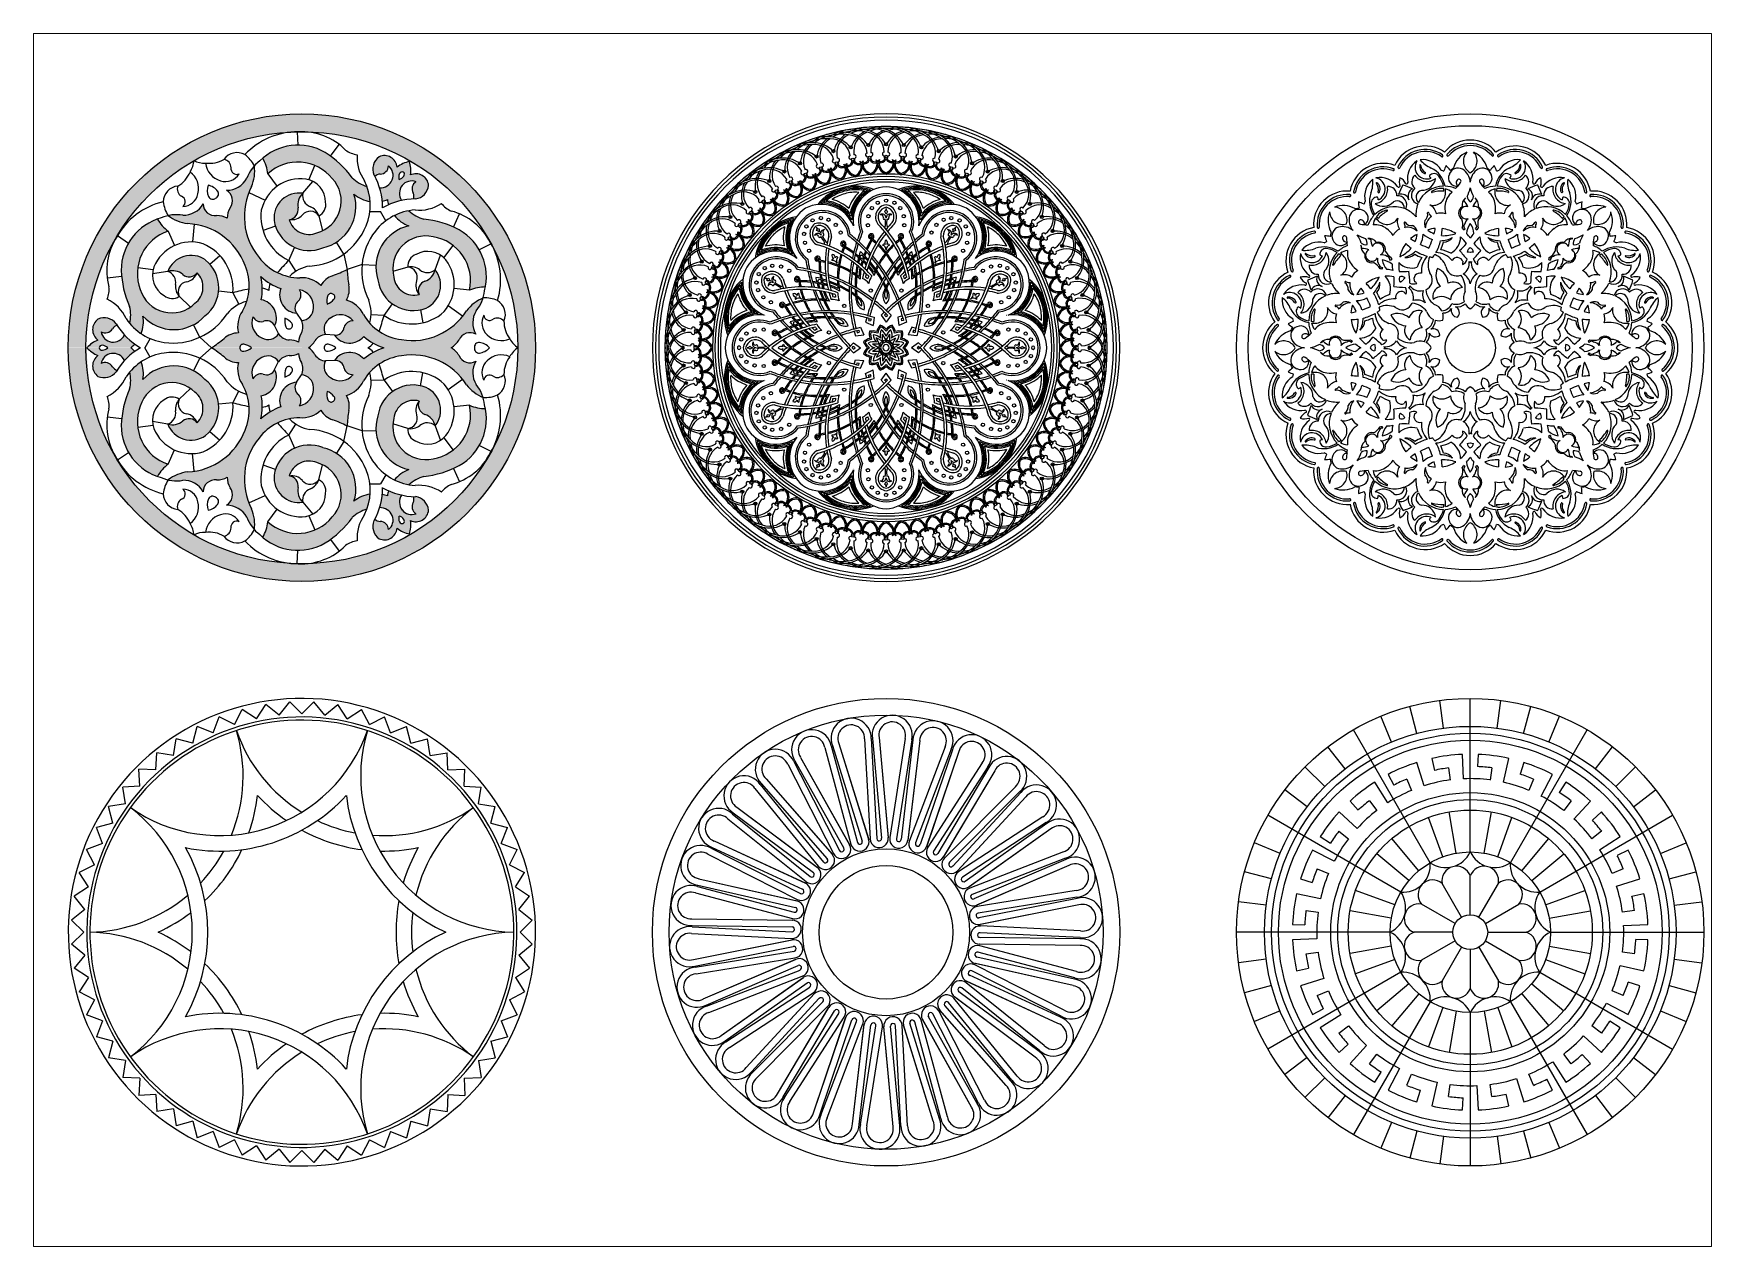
# Paper-space layout 'cad-block.com' of a CAD drawing. Header units: millimetres. Extents: x 0 to 257, y 5 to 190.
# The model-space entities are those that its viewports show. They can reach past a viewport. Long polylines and large blocks are cut down to what shows.
import ezdxf

# ---------------------------------------------------------------- set-up
doc = ezdxf.new("R2010")
doc.units = ezdxf.units.MM
doc.layers.add('cad-block.com', color=250, linetype='Continuous')

# ---------------------------------------------------------------- blocks, each defined once
blk = doc.blocks.new('deco1_cad-block.com')
h = blk.add_hatch(color=0)
h.paths.add_polyline_path([(-4.4, 149.6, -0.215567), (40.6, 133.5, -0.187613), (66.2, 154.2, 0.027609), (96.6, 167.3), (66.3, 114.8, 0.495124), (55.8, 111.5, 0.137561), (53.9, 93.3), (0, 0), (-7.1, 12.3, -0.122154), (-0.9, 31.7, 0.223532), (-0.9, 58, 0.403011), (24.6, 84.6, 0.393632), (-5.1, 124, -0.341981), (-7, 100.1, 0.425061), (-11.3, 73.9, -0.495488), (-45.4, 126.5, -0.099121), (-87.8, 152.1), (-159.8, 276.8, -0.131894), (-153.6, 299.5, 0.451379), (-161, 336.8, 0.277202), (-118.1, 362.4, -0.096507), (-101.6, 389.1, -0.127768), (-107.5, 344.6, 0.302093), (-91.6, 193.3, 0.23615)])
h.paths.add_polyline_path([(139.3, 345, -0.070082), (145.9, 312.9, -0.13471), (111.5, 328.4, -0.439883), (44.7, 213.7, -0.487765), (-59.4, 272.5, -0.490223), (2.1, 330.3, 0.26049), (-8.2, 299, -0.444976), (-26.9, 274.4, 0.454077), (32.1, 245.7, 0.565021), (65, 361.9, 0.429533), (-72.8, 372.3, 0.106782), (-83.8, 405.2, -0.321192), (49.9, 417.4, -0.098217), (107.9, 363.4, 0.121764)])
h.paths.add_polyline_path([(203.9, 386.1, -0.118925), (229.9, 398.3), (216.9, 375.8, 0.422318), (208.6, 371.8, 0.149331), (207.8, 360), (183, 316.9, -0.039819), (172.1, 313.6, 0.050872), (166.3, 342, 0.002586), (167.1, 342.1, 0.294214), (193.4, 359, 0.318599), (185.4, 389, -0.396988), (167.5, 371.4, 0.209997), (156.2, 366.3, 0.006928), (154.3, 369.8, -0.347342), (165.2, 408.4, -0.516798)])
h.paths.add_polyline_path([(250, 433), (231, 400.1, 0.131652), (0, 462, 0.00166), (-0.9, 462, 0.130981), (-230.7, 400.3, -0.003161), (-231.3, 400.6), (-250, 433, -0.267949)])
h = blk.add_hatch(color=0)
h.paths.add_polyline_path([(0, 0), (-107.8, 0, 0.137561), (-124.5, 7.5, 0.495124), (-132.6, 0), (-193.2, 0, 0.027609), (-166.6, 19.8, -0.187613), (-135.9, 31.6, -0.215567), (-127.4, 78.6, 0.23615), (-121.6, 176, 0.302093), (-244.7, 265.4, -0.127768), (-286.1, 282.5, -0.096507), (-254.8, 283.5, 0.277202), (-211.2, 307.8, 0.451379), (-182.6, 282.8, -0.131894), (-159.8, 276.8), (-87.8, 152.1, -0.099121), (-86.9, 102.6, -0.495488), (-58.4, 46.7, 0.425061), (-83.2, 56.1, -0.341981), (-104.9, 66.4, 0.393632), (-85.6, 21, 0.403011), (-49.8, 29.7, 0.223532), (-27, 16.7, -0.122154), (-7.1, 12.3)])
h.paths.add_polyline_path([(-357.6, 7.8, -0.039819), (-365.9, 0), (-415.6, 0, 0.149331), (-426.3, 5.3, 0.422318), (-433.9, 0), (-459.9, 0, -0.118925), (-436.3, 16.5, -0.516798), (-436.3, 61.1, -0.347342), (-397.4, 51.3, 0.006928), (-395.3, 47.9, 0.209997), (-405.4, 40.6, -0.396988), (-429.6, 33.9, 0.318599), (-407.6, 12, 0.294214), (-379.8, 26.3, 0.002586), (-379.3, 27, 0.050872)], flags=17)
h.paths.add_polyline_path([(-340.2, 67.7, -0.13471), (-343.9, 30.1, -0.070082), (-368.4, 51.9, 0.121764), (-368.7, 88.3, -0.098217), (-386.4, 165.5, -0.321192), (-309, 275.1, 0.106782), (-286, 249.2, 0.429533), (-345.9, 124.6, 0.565021), (-228.9, 95, 0.454077), (-224.2, 160.5, -0.444976), (-254.9, 156.6, 0.26049), (-287.1, 163.3, -0.490223), (-206.3, 187.7, -0.487765), (-207.4, 68.1, -0.439883)])
h.paths.add_polyline_path([(-399.7, 231.8, 0.00166), (-400.1, 231, 0.131652), (-462, 0), (-500, 0, -0.267949), (-250, 433), (-231.3, 400.6, -0.003161), (-231.3, 399.9, 0.130981)])
h = blk.add_hatch(color=0)
h.paths.add_polyline_path([(213.2, 17.3, 0.302093), (352.2, 79.2, -0.127768), (387.7, 106.5, -0.096507), (372.9, 78.9, 0.277202), (372.2, 29, 0.451379), (336.2, 16.7, -0.131894), (319.7, 0), (175.6, 0, -0.099121), (132.3, 24, -0.495488), (69.6, 27.2, 0.425061), (90.2, 44, -0.341981), (110, 57.6, 0.393632), (61, 63.7, 0.403011), (50.7, 28.3, 0.223532), (27.9, 15, -0.122154), (14.2, 0), (0, 0), (53.9, 93.3, 0.137561), (68.7, 104.1, 0.495124), (66.3, 114.8), (96.6, 167.3, 0.027609), (100.4, 134.4, -0.187613), (95.3, 101.9, -0.215567), (131.7, 71, 0.23615)])
h.paths.add_polyline_path([(243.1, 318.5, 0.006928), (239.2, 318.4, 0.209997), (237.9, 330.7, -0.396988), (244.1, 355.1, 0.318599), (214.2, 346.9, 0.294214), (212.7, 315.7, 0.002586), (213, 315, 0.050872), (185.6, 305.8, -0.039819), (183, 316.9), (207.8, 360, 0.149331), (217.7, 366.5, 0.422318), (216.9, 375.8), (229.9, 398.3, -0.118925), (232.4, 369.6, -0.516798), (271.1, 347.3, -0.347342)])
h.paths.add_polyline_path([(336.6, 251.9, -0.321192), (392.8, 130, 0.106782), (358.8, 123.1, 0.429533), (280.9, 237.2, 0.565021), (196.7, 150.7, 0.454077), (251.1, 113.9, -0.444976), (263.1, 142.4, 0.26049), (285, 167, -0.490223), (265.7, 84.8, -0.487765), (162.7, 145.6, -0.439883), (228.7, 260.7, -0.13471), (198, 282.8, -0.070082), (229.1, 293.1, 0.121764), (260.8, 275.1, -0.098217)])
h.paths.add_polyline_path([(500, 0), (462.5, 0, -0.003161), (462, 0.3, 0.130981), (400.5, 230.2, 0.00166), (400.1, 231, 0.131652), (231, 400.1), (250, 433, -0.267949)])
h = blk.add_hatch(color=0)
h.paths.add_polyline_path([(-231.3, -400.6), (-250, -433, -0.267593), (-500, -0.7), (-459.9, -0.7, 0.002142), (-459.9, -4.6, 0.125214), (-404.3, -223.1, 0.031454), (-396.1, -237.5, 0.015284), (-391.2, -245.6, 0.123599)])
h.paths.add_polyline_path([(-85.6, -21, 0.393632), (-104.9, -66.4, -0.341981), (-83.2, -56.1, 0.425061), (-58.4, -46.7, -0.495488), (-86.9, -102.6, -0.099121), (-87.8, -152.1), (-159.8, -276.8, -0.131894), (-182.6, -282.8, 0.451379), (-211.2, -307.8, 0.277202), (-254.8, -283.5, -0.096507), (-286.1, -282.5, -0.127768), (-244.7, -265.4, 0.302093), (-121.6, -176, 0.23615), (-127.4, -78.6, -0.215567), (-135.9, -31.6, -0.187613), (-166.6, -19.8, 0.026607), (-192.2, -0.7), (-132.6, -0.7, 0.465478), (-124.5, -7.5, 0.129587), (-108.6, -0.7), (-0.4, -0.7), (-7.1, -12.3, -0.122154), (-27, -16.7, 0.223532), (-49.8, -29.7, 0.403011)])
h.paths.add_polyline_path([(-207.4, -68.1, -0.487765), (-206.3, -187.7, -0.490223), (-287.1, -163.3, 0.26049), (-254.9, -156.6, -0.444976), (-224.2, -160.5, 0.454077), (-228.9, -95, 0.565021), (-345.9, -124.6, 0.429533), (-286, -249.2, 0.106782), (-309, -275.1, -0.321192), (-386.4, -165.5, -0.098217), (-368.7, -88.3, 0.121764), (-368.4, -51.9, -0.070082), (-343.9, -30.1, -0.13471), (-340.2, -67.7, -0.439883)])
h.paths.add_polyline_path([(-395.3, -47.9, 0.006928), (-397.4, -51.3, -0.347342), (-436.3, -61.1, -0.516798), (-436.3, -16.5, -0.115227), (-459.3, -0.7), (-433.7, -0.7, 0.391565), (-426.3, -5.3, 0.136798), (-416.4, -0.7), (-365.1, -0.7, -0.036129), (-357.6, -7.8, 0.050872), (-379.3, -27, 0.002586), (-379.8, -26.3, 0.294214), (-407.6, -12, 0.318599), (-429.6, -33.9, -0.396988), (-405.4, -40.6, 0.209997)], flags=17)
h = blk.add_hatch(color=0)
h.paths.add_polyline_path([(-17.1, -461.6, 0.015284), (-7.7, -461.8, 0.031454), (8.9, -461.7, 0.12776), (229.9, -398.3), (250, -433, -0.267949), (-250, -433), (-231.3, -400.6, 0.123599)])
h.paths.add_polyline_path([(185.4, -389, 0.318599), (193.4, -359, 0.294214), (167.1, -342.1, 0.002586), (166.3, -342, 0.050872), (172.1, -313.6, -0.039819), (183, -316.9), (207.8, -360, 0.149331), (208.6, -371.8, 0.422318), (216.9, -375.8), (229.9, -398.3, -0.118925), (203.9, -386.1, -0.516798), (165.2, -408.4, -0.347342), (154.3, -369.8, 0.006928), (156.2, -366.3, 0.209997), (167.5, -371.4, -0.396988)])
h.paths.add_polyline_path([(65, -361.9, 0.565021), (32.1, -245.7, 0.454077), (-26.9, -274.4, -0.444976), (-8.2, -299, 0.26049), (2.1, -330.3, -0.490223), (-59.4, -272.5, -0.487765), (44.7, -213.7, -0.439883), (111.5, -328.4, -0.13471), (145.9, -312.9, -0.070082), (139.3, -345, 0.121764), (107.9, -363.4, -0.098217), (49.9, -417.4, -0.321192), (-83.8, -405.2, 0.106782), (-72.8, -372.3, 0.429533)])
h.paths.add_polyline_path([(-153.6, -299.5, -0.131894), (-159.8, -276.8), (-87.8, -152.1, -0.099121), (-45.4, -126.5, -0.495488), (-11.3, -73.9, 0.425061), (-7, -100.1, -0.341981), (-5.1, -124, 0.393632), (24.6, -84.6, 0.403011), (-0.9, -58, 0.223532), (-0.9, -31.7, -0.122154), (-7.1, -12.3), (0, 0), (53.9, -93.3, 0.137561), (55.8, -111.5, 0.495124), (66.3, -114.8), (96.6, -167.3, 0.027609), (66.2, -154.2, -0.187613), (40.6, -133.5, -0.215567), (-4.4, -149.6, 0.23615), (-91.6, -193.3, 0.302093), (-107.5, -344.6, -0.127768), (-101.6, -389.1, -0.096507), (-118.1, -362.4, 0.277202), (-161, -336.8, 0.451379)])
h = blk.add_hatch(color=0)
h.paths.add_polyline_path([(372.2, -29, 0.277202), (372.9, -78.9, -0.096507), (387.7, -106.5, -0.127768), (352.2, -79.2, 0.302093), (213.2, -17.3, 0.23615), (131.7, -71, -0.215567), (95.3, -101.9, -0.187613), (100.4, -134.4, 0.027609), (96.6, -167.3), (66.3, -114.8, 0.495124), (68.7, -104.1, 0.137561), (53.9, -93.3), (0, 0), (14.2, 0, -0.122154), (27.9, -15, 0.223532), (50.7, -28.3, 0.403011), (61, -63.7, 0.393632), (110, -57.6, -0.341981), (90.2, -44, 0.425061), (69.6, -27.2, -0.495488), (132.3, -24, -0.099121), (175.6, 0), (319.7, 0, -0.131894), (336.2, -16.7, 0.451379)])
h.paths.add_polyline_path([(250, -433), (231, -400.1, 0.131652), (400.1, -231, 0.00166), (400.5, -230.2, 0.130981), (462, -0.3, -0.003161), (462.5, 0), (500, 0, -0.267949)])
h.paths.add_polyline_path([(336.6, -251.9, -0.098217), (260.8, -275.1, 0.121764), (229.1, -293.1, -0.070082), (198, -282.8, -0.13471), (228.7, -260.7, -0.439883), (162.7, -145.6, -0.487765), (265.7, -84.8, -0.490223), (285, -167, 0.26049), (263.1, -142.4, -0.444976), (251.1, -113.9, 0.454077), (196.7, -150.7, 0.565021), (280.9, -237.2, 0.429533), (358.8, -123.1, 0.106782), (392.8, -130, -0.321192)])
h.paths.add_polyline_path([(232.4, -369.6, -0.118925), (229.9, -398.3), (216.9, -375.8, 0.422318), (217.7, -366.5, 0.149331), (207.8, -360), (183, -316.9, -0.039819), (185.6, -305.8, 0.050872), (213, -315, 0.002586), (212.7, -315.7, 0.294214), (214.2, -346.9, 0.318599), (244.1, -355.1, -0.396988), (237.9, -330.7, 0.209997), (239.2, -318.4, 0.006928), (243.1, -318.5, -0.347342), (271.1, -347.3, -0.516798)])
at = {"color": 0}
for p, q in [((-10.3, 461.8), (-8.4, 433.2)), ((61.1, 410), (79.7, 435)), ((-72.8, 372.3), (-53.2, 345.1)), ((15, 359.2), (27.6, 389.7)), ((-113.4, 331.7), (-78.7, 316)), ((2.1, 330.3), (23.2, 355.9)), ((145.4, 291.3), (168.2, 291.3)), ((179.6, 271.5), (168.2, 291.3)), ((-230.6, 264.1), (-234.3, 226.2)), ((-56.5, 260.3), (-83.1, 250.8)), ((36, 282.3), (43.8, 250.1)), ((324.5, 257.9), (336.9, 286.5)), ((-394.8, 239.8), (-371, 223.9)), ((-286, 249.2), (-272.3, 218.6)), ((89.7, 200.4), (73.7, 225.6)), ((303.6, 192.6), (323.6, 218.8)), ((405.1, 222), (379.4, 209.3)), ((-197.2, 179), (-175.7, 197.4)), ((-28.2, 186.7), (-15.6, 214.6)), ((-28.2, 186.7), (-13.1, 163.3)), ((89.7, 200.4), (96.6, 167.3)), ((285, 167), (296.6, 198.1)), ((-385.6, 152.1), (-416.6, 148.5)), ((-318.6, 166.6), (-351.3, 170.9)), ((-287.1, 163.3), (-319.8, 157.8)), ((128.7, 177.9), (96.6, 167.3)), ((128.7, 177.9), (158.5, 176.7)), ((226.5, 172.4), (194.7, 162.9)), ((-262.5, 110), (-238.4, 87.1)), ((-147.6, 117.7), (-178.1, 120.8)), ((-147.6, 117.7), (-134.9, 93)), ((358.8, 123.1), (325.5, 126.5)), ((-11.3, 73.9), (-0.9, 58)), ((175.8, 69), (193.7, 93.8)), ((253.6, 81.2), (258.8, 53.5)), ((344, 67.6), (313.1, 89.8)), ((-218.4, 22.5), (-232.3, 49)), ((-58.4, 46.7), (-49.8, 29.7)), ((175.8, 69), (148, 70.3)), ((-325, 19.8), (-336.4, 0)), ((-325, -19.8), (-336.4, 0)), ((-218.4, 22.5), (-193.2, 0)), ((-218.4, -22.5), (-193.2, 0)), ((69.6, 27.2), (50.7, 28.3)), ((-218.4, -22.5), (-232.3, -49)), ((-58.4, -46.7), (-49.8, -29.7)), ((69.6, -27.2), (50.7, -28.3)), ((-11.3, -73.9), (-0.9, -58)), ((175.8, -69), (148, -70.3)), ((175.8, -69), (193.7, -93.8)), ((253.6, -81.2), (258.8, -53.5)), ((344, -67.6), (313.1, -89.8)), ((-262.5, -110), (-238.4, -87.1)), ((-147.6, -117.7), (-134.9, -93)), ((-147.6, -117.7), (-178.1, -120.8)), ((358.8, -123.1), (325.5, -126.5)), ((-385.6, -152.1), (-416.6, -148.5)), ((-318.6, -166.6), (-351.3, -170.9)), ((-287.1, -163.3), (-319.8, -157.8)), ((-197.2, -179), (-175.7, -197.4)), ((-28.2, -186.7), (-13.1, -163.3)), ((89.7, -200.4), (96.6, -167.3)), ((128.7, -177.9), (96.6, -167.3)), ((128.7, -177.9), (158.5, -176.7)), ((226.5, -172.4), (194.7, -162.9)), ((285, -167), (296.6, -198.1)), ((-28.2, -186.7), (-15.6, -214.6)), ((89.7, -200.4), (73.7, -225.6)), ((303.6, -192.6), (323.6, -218.8)), ((405.1, -222), (379.4, -209.3)), ((-394.8, -239.8), (-371, -223.9)), ((-286, -249.2), (-272.3, -218.6)), ((-230.6, -264.1), (-234.3, -226.2)), ((-56.5, -260.3), (-83.1, -250.8)), ((36, -282.3), (43.8, -250.1)), ((179.6, -271.5), (168.2, -291.3)), ((324.5, -257.9), (336.9, -286.5)), ((-113.4, -331.7), (-78.7, -316)), ((145.4, -291.3), (168.2, -291.3)), ((-72.8, -372.3), (-53.2, -345.1)), ((2.1, -330.3), (23.2, -355.9)), ((15, -359.2), (27.6, -389.7)), ((61.1, -410), (79.7, -435)), ((-10.3, -461.8), (-8.4, -433.2))]:
    blk.add_line(p, q, dxfattribs=at)
for radius in [500, 462]:
    blk.add_circle((0, 0), radius, dxfattribs=at)
for centre, radius, start, end in [((-9.1, 306.9), 154.9, 89.4716, 136.7499), ((-8.4, 318), 115.3, 59.6268, 134.9573), ((-0.3, 329.9), 132.1, 44.7373, 93.1923), ((-281.3, 402.7), 50, 327.5843, 357.5746), ((-208.1, 444.9), 50, 242.4254, 272.4157), ((-198.4, 457.3), 62.9, 263.0226, 300.129), ((-138.7, 382.7), 34.6, 61.072, 144.2682), ((-169.8, 385.1), 18.1, 359.529, 80.5384), ((-167, 354.3), 74.1, 27.9797, 52.4722), ((-41.5, 333.4), 82, 126.1691, 159.2583), ((-154.5, 363.2), 82.2, 6.3098, 30.6901), ((-8.8, 301.7), 95.3, 39.1977, 132.1781), ((-57.3, 244.2), 203.7, 35.8205, 58.2582), ((125.6, 466.3), 54, 233.5608, 262.1809), ((203.3, 406.9), 85.3, 175.9952, 215.8359), ((184.2, 382.2), 32.4, 125.8746, 202.4916), ((176.6, 383.5), 27.4, 5.3106, 114.6299), ((242.2, 338.2), 61.3, 101.5049, 128.6332), ((171.8, 378.8), 61.3, 351.3668, 18.4951), ((-296.9, 400.4), 62.9, 299.871, 336.9774), ((-264.4, 340.6), 43.4, 345.2195, 54.3048), ((-162.8, 399.2), 43.4, 185.6952, 254.7805), ((-163.3, 389.3), 33.8, 251.3033, 329.164), ((-160.9, 385.3), 48.5, 269.8377, 331.8116), ((-139.6, 383.1), 12.3, 171.3049, 295.0736), ((-190.1, 378.2), 89.1, 337.8735, 6.998), ((-2.6, 275), 86.5, 82.3997, 167.0514), ((0.3, 310.9), 50.5, 0.4193, 80.3614), ((13.6, 313.7), 70.5, 285.252, 43.1215), ((160.9, 417.7), 75.9, 225.6732, 253.4428), ((30.1, 299.5), 142.7, 359.8884, 29.5005), ((167.6, 356), 15.4, 90.4002, 137.8387), ((167.1, 389.7), 18.3, 271.1054, 357.7153), ((168.3, 368.4), 26.8, 339.5006, 50.1879), ((227.5, 364.6), 20.3, 157.5411, 193.3102), ((202, 379.4), 20.3, 286.6898, 322.4589), ((214.7, 369.7), 6.46, 69.6759, 155.6215), ((212.8, 370.8), 6.46, 324.3785, 50.3241), ((243.8, 344.7), 27.4, 5.3701, 114.6894), ((-262.1, 311.5), 34.6, 95.7318, 178.928), ((-248.6, 339.6), 18.1, 159.4616, 240.471), ((-262, 312.4), 12.3, 304.9264, 68.6951), ((-255.5, 336.1), 33.8, 270.836, 348.6967), ((-169.8, 336.8), 32.8, 160.632, 204.3957), ((-206.8, 315.4), 32.8, 35.6043, 79.368), ((-190.9, 327.1), 9.58, 203.8886, 310.6222), ((-187.9, 328.9), 9.58, 289.3778, 36.1114), ((-173.8, 314.9), 25.3, 322.6049, 59.7786), ((14.2, 280.9), 137.4, 152.3835, 219.6203), ((-6.3, 277.6), 53.4, 81.0039, 185.4645), ((24.9, 305.4), 33.7, 132.5764, 190.9785), ((26.8, 325.3), 25.2, 168.615, 249.9802), ((25.5, 301.7), 90, 282.3223, 17.2977), ((157, 383.5), 71.5, 230.3981, 261.0865), ((28.8, 305.3), 117.4, 337.887, 26.1112), ((167.1, 370.9), 28.9, 268.4013, 335.5785), ((160.9, 417.7), 75.9, 274.0801, 274.6729), ((237.7, 330.2), 28.9, 144.4215, 211.5987), ((234.9, 329.9), 26.8, 69.8121, 140.4994), ((253.9, 339.6), 18.3, 122.2847, 208.8946), ((224.5, 323.1), 15.4, 342.1613, 29.5998), ((238.9, 350.6), 32.4, 277.5084, 354.1254), ((-261.3, 161.3), 154.9, 103.2501, 150.5284), ((-223.3, 321.8), 74.1, 187.5278, 212.0203), ((-253.2, 332), 48.5, 268.1884, 330.1623), ((-185.8, 307.9), 25.3, 180.2214, 277.3951), ((-114.5, 276.6), 45.3, 149.6677, 179.722), ((17.7, 281.6), 105.4, 173.0784, 244.2033), ((-28.6, 295.2), 20.8, 274.7522, 10.704), ((17.9, 270.3), 21.8, 33.74, 139.955), ((6.3, 272.8), 31.2, 17.8326, 67.6903), ((24.6, 306.4), 26.6, 295.2795, 10.5033), ((250, 177.5), 117.4, 93.8888, 142.113), ((157, 383.5), 71.5, 282.1548, 291.2758), ((244.4, 175.8), 142.7, 90.4995, 120.1116), ((253.6, 327.7), 71.5, 188.7242, 197.8452), ((281.3, 348.2), 75.9, 205.3271, 205.9199), ((281.3, 348.2), 75.9, 226.5572, 254.3268), ((250.7, 379.5), 85.3, 264.1641, 304.0048), ((341, 341.9), 54, 217.8191, 246.4392), ((285.8, 164.7), 132.1, 26.8077, 75.2627), ((-271.2, 166.3), 115.3, 105.0427, 180.3732), ((-237.3, 315.4), 82.2, 209.3099, 233.6902), ((-268, 202.6), 82, 80.7417, 113.8309), ((-232.5, 353.7), 89.1, 233.002, 262.1265), ((-250.4, 128.2), 137.4, 20.3797, 87.6165), ((-182.3, 237.5), 45.3, 60.278, 90.3323), ((15.6, 283.7), 75.8, 188.5305, 292.5365), ((-21.3, 303.7), 29.8, 259.1984, 319.2528), ((15.1, 285.9), 43.6, 195.2348, 292.9217), ((9.3, 313), 138.4, 273.1342, 337.9655), ((248.5, 172.9), 90, 102.7023, 197.6777), ((253.6, 327.7), 71.5, 218.9135, 249.6019), ((240.1, 72.5), 203.7, 61.7418, 84.1795), ((279.6, 151.7), 115.3, 345.0427, 60.3732), ((-285.5, 165.2), 132.1, 146.8077, 195.2627), ((-256.8, 158.5), 95.3, 107.8219, 200.8023), ((-236.8, 139.8), 86.5, 72.9486, 157.6003), ((-252.8, 125.5), 105.4, 355.7967, 66.9216), ((266.4, 164.5), 138.4, 142.0345, 206.8658), ((264.9, 168.6), 70.5, 76.8785, 194.748), ((265.6, 143.2), 95.3, 347.8219, 80.8023), ((270.4, 145.6), 154.9, 343.2501, 30.5284), ((-237.3, 144.2), 53.4, 54.5355, 158.9961), ((-253.6, 128.3), 75.8, 307.4635, 51.4695), ((-4.3, 258.7), 109.1, 216.7899, 269.9378), ((327.7, -166.5), 501.4, 135.2154, 139.2679), ((253, 174.6), 26.6, 109.4967, 184.7205), ((269.1, 155.7), 50.5, 39.6386, 119.5807), ((239.4, 135.2), 86.5, 312.9486, 37.6003), ((-182.9, 171.7), 203.7, 181.7418, 204.1795), ((-269.4, 155.2), 50.5, 159.6386, 239.5807), ((-277, 131.1), 33.7, 49.0215, 107.4236), ((-295.1, 139.5), 25.2, 350.0198, 71.385), ((-241.3, 172.4), 20.8, 229.296, 325.2478), ((-252.4, 170.3), 29.8, 280.7472, 340.8016), ((-255.2, 129.8), 43.6, 307.0783, 44.7652), ((-221.9, 133), 109.1, 330.0622, 23.2101), ((-2.9, 245.2), 126, 227.6394, 250.2823), ((-210.9, 125.1), 126, 349.7177, 12.3606), ((29.5, 97), 78.8, 99.2184, 134.7152), ((0.3, 91.8), 57.9, 45.9788, 94.6385), ((80, 110.9), 45.4, 107.6722, 150.1758), ((-37.4, 435.9), 300.1, 290.1925, 296.5183), ((396.2, 185.5), 300.1, 183.4817, 189.8075), ((237.9, 155.4), 75.8, 187.4635, 291.4695), ((240, 156.1), 43.6, 187.0783, 284.7652), ((233.1, 141.9), 31.2, 52.3097, 102.1674), ((225.1, 150.7), 21.8, 340.045, 86.26), ((268.3, 185.8), 25.2, 230.0198, 311.385), ((252.1, 174.3), 33.7, 289.0215, 347.4236), ((243.5, 133.4), 53.4, 294.5355, 38.9961), ((-466.6, 124.4), 54, 337.8191, 6.4392), ((-278.5, 145.1), 70.5, 196.8785, 314.748), ((-277.7, 131.9), 26.6, 229.4967, 304.7205), ((-239.4, 130.9), 31.2, 172.3097, 222.1674), ((-243, 119.6), 21.8, 100.045, 206.26), ((-19.7, -367.1), 501.4, 100.7321, 104.7846), ((-88.8, 94.2), 33.4, 56.9428, 83.3369), ((-37.2, 124), 33.4, 156.6631, 183.0572), ((-8.3, 113.2), 39.4, 160.2404, 265.6719), ((-21.5, 113.3), 19.6, 317.6257, 33.1445), ((-11.4, 88.4), 36.2, 354.102, 80.0468), ((87.3, 99.1), 33.9, 158.3767, 189.7066), ((62.3, 109.2), 6.91, 54.6536, 160.018), ((63.4, 108.5), 6.91, 319.982, 65.3464), ((56, 124.7), 45.4, 329.8242, 12.3278), ((273.7, 133.4), 29.8, 160.7472, 220.8016), ((269.9, 122.8), 20.8, 109.296, 205.2478), ((391.8, 47.8), 82.2, 89.3099, 113.6902), ((309.4, 130.8), 82, 320.7417, 353.8309), ((-454, 27.3), 85.3, 24.1641, 64.0048), ((-442.2, 69.5), 75.9, 346.5572, 14.3268), ((-275.7, 148.5), 138.4, 262.0345, 326.8658), ((-98.7, 23), 78.8, 105.2848, 140.7816), ((-79.7, 45.6), 57.9, 145.3615, 194.0212), ((-93.9, 63.8), 39.4, 334.3281, 79.7596), ((3.5, 85), 18.4, 124.783, 216.8968), ((-1.9, 84.6), 26.6, 272.347, 0.1469), ((42.1, 125.1), 33.9, 290.2934, 321.6233), ((79.4, 46.2), 57.9, 25.3615, 74.0212), ((69.3, 74), 78.8, 345.2848, 20.7816), ((235, 156.2), 105.4, 235.7967, 306.9216), ((236.2, 152.8), 137.4, 260.3797, 327.6165), ((422.6, 24.5), 89.1, 113.002, 142.1265), ((414.1, 53.3), 48.5, 148.1884, 210.1623), ((390.4, 32.5), 74.1, 67.5278, 92.0203), ((400.8, 71.3), 34.6, 335.7318, 58.928), ((-420.5, 38.8), 27.4, 125.3701, 234.6894), ((-423.1, 31.6), 32.4, 37.5084, 114.1254), ((-421, 50.1), 18.3, 242.2847, 328.8946), ((-392.1, 32.9), 15.4, 102.1613, 149.5998), ((-274.4, 123.7), 142.7, 210.4995, 240.1116), ((-278.7, 127.7), 117.4, 213.8888, 262.113), ((-410.6, 55.8), 71.5, 338.9135, 9.6019), ((-274, 128.8), 90, 222.7023, 317.6777), ((-70.8, 54), 36.2, 159.9532, 245.898), ((-87.4, 75.3), 19.6, 206.8555, 282.3743), ((-75.3, 39.5), 18.4, 23.1032, 115.217), ((-2.9, 57.2), 33.9, 170.2934, 201.6233), ((-48.1, 31.2), 33.9, 38.3767, 69.7066), ((-27.9, 47.1), 6.91, 199.982, 305.3464), ((-26.8, 47.7), 6.91, 294.6536, 40.018), ((-28.9, 45), 30.9, 334.5854, 24.9866), ((74.2, 40.6), 26.6, 119.8531, 207.653), ((82.2, 34.3), 36.2, 39.9532, 125.898), ((71.8, 45.5), 18.4, 263.1032, 355.217), ((108.9, 38), 19.6, 86.8555, 162.3743), ((226.1, 125.7), 109.1, 210.0622, 263.2101), ((-308.1, 200.6), 501.4, 340.7321, 344.7846), ((418.8, 53.2), 33.8, 150.836, 228.6967), ((401.5, 70.7), 12.3, 184.9264, 308.6951), ((418.4, 45.5), 18.1, 39.4616, 120.471), ((495.2, 56.9), 62.9, 179.871, 216.9774), ((-414, -40.6), 61.3, 111.3668, 138.4951), ((-414, 40.6), 61.3, 221.5049, 248.6332), ((-427.5, -1.1), 6.46, 84.3785, 170.3241), ((-427.5, 1.1), 6.46, 189.6759, 275.6215), ((-403.2, 38.5), 26.8, 189.8121, 260.4994), ((-429.5, -14.8), 20.3, 46.6898, 82.4589), ((-429.5, 14.8), 20.3, 277.5411, 313.3102), ((-404.8, 40.8), 28.9, 264.4215, 331.5987), ((-274.4, -123.7), 142.7, 119.8884, 149.5005), ((-442.2, 69.5), 75.9, 325.3271, 325.9199), ((-410.6, 55.8), 71.5, 308.7242, 317.8452), ((-410.6, -55.8), 71.5, 42.1548, 51.2758), ((-358.8, 250.3), 300.1, 303.4817, 309.8075), ((-358.8, -250.3), 300.1, 50.1925, 56.5183), ((-136, -13.8), 45.4, 89.8242, 132.3278), ((-125.7, 0.6), 6.91, 79.982, 185.3464), ((-125.7, -0.6), 6.91, 174.6536, 280.018), ((-129.4, -26.1), 33.9, 50.2934, 81.6233), ((-129.4, 26.1), 33.9, 278.3767, 309.7066), ((-72.3, 44), 26.6, 239.8531, 327.653), ((-24.5, 47.5), 30.9, 215.0134, 265.4146), ((-25.9, -25.6), 42.3, 63.6191, 91.4766), ((35.1, 9.6), 42.3, 148.5234, 176.3809), ((-9.2, 35.2), 42.3, 303.6191, 331.4766), ((-9.2, -35.2), 42.3, 28.5234, 56.3809), ((53.4, -2.5), 30.9, 95.0134, 145.4146), ((54.8, 0.6), 6.91, 79.982, 185.3464), ((54.8, -0.6), 6.91, 174.6536, 280.018), ((51, -26.1), 33.9, 50.2934, 81.6233), ((51, 26.1), 33.9, 278.3767, 309.7066), ((102.2, 49.4), 39.4, 214.3281, 319.7596), ((213.8, 120.1), 126, 229.7177, 252.3606), ((213.8, -120.1), 126, 107.6394, 130.2823), ((125.9, 29.8), 33.4, 296.9428, 323.3369), ((125.9, -29.8), 33.4, 36.6631, 63.0572), ((296.8, 39.2), 45.3, 300.278, 330.3323), ((359.6, 7), 25.3, 60.2214, 157.3951), ((378.8, 1.8), 9.58, 83.8886, 190.6222), ((378.8, -1.8), 9.58, 169.3778, 276.1114), ((376.6, -21.4), 32.8, 40.632, 84.3957), ((427.1, 58.7), 43.4, 225.2195, 294.3048), ((489.4, 42.2), 50, 207.5843, 237.5746), ((-420.5, -38.8), 27.4, 125.3106, 234.6299), ((-403.2, -38.5), 26.8, 99.5006, 170.1879), ((-421, -50.1), 18.3, 31.1054, 117.7153), ((-404.8, -40.8), 28.9, 28.4013, 95.5785), ((-442.2, -69.5), 75.9, 34.0801, 34.6729), ((-278.7, -127.7), 117.4, 97.887, 146.1112), ((-410.6, -55.8), 71.5, 350.3981, 21.0865), ((-275.7, -148.5), 138.4, 33.1342, 97.9655), ((-136, 13.8), 45.4, 227.6722, 270.1758), ((-79.7, -45.6), 57.9, 165.9788, 214.6385), ((-70.8, -54), 36.2, 114.102, 200.0468), ((-72.3, -44), 26.6, 32.347, 120.1469), ((-24.5, -47.5), 30.9, 94.5854, 144.9866), ((-25.9, 25.6), 42.3, 268.5234, 296.3809), ((35.1, -9.6), 42.3, 183.6191, 211.4766), ((-28.9, -45), 30.9, 335.0134, 25.4146), ((53.4, 2.5), 30.9, 214.5854, 264.9866), ((74.2, -40.6), 26.6, 152.347, 240.1469), ((102.2, -49.4), 39.4, 40.2404, 145.6719), ((71.8, -45.5), 18.4, 4.783, 96.8968), ((226.1, -125.7), 109.1, 96.7899, 149.9378), ((-308.1, -200.6), 501.4, 15.2154, 19.2679), ((236.2, -152.8), 137.4, 32.3835, 99.6203), ((296.8, -39.2), 45.3, 29.6677, 59.722), ((359.6, -7), 25.3, 202.6049, 299.7786), ((414.1, -53.3), 48.5, 149.8377, 211.8116), ((376.6, 21.4), 32.8, 275.6043, 319.368), ((418.8, -53.2), 33.8, 131.3033, 209.164), ((427.1, -58.7), 43.4, 65.6952, 134.7805), ((495.2, -56.9), 62.9, 143.0226, 180.129), ((489.4, -42.2), 50, 122.4254, 152.4157), ((-423.1, -31.6), 32.4, 245.8746, 322.4916), ((-454, -27.3), 85.3, 295.9952, 335.8359), ((-392.1, -32.9), 15.4, 210.4002, 257.8387), ((-442.2, -69.5), 75.9, 345.6732, 13.4428), ((-274, -128.8), 90, 42.3223, 137.2977), ((-253.6, -128.3), 75.8, 308.5305, 52.5365), ((-87.4, -75.3), 19.6, 77.6257, 153.1445), ((-93.9, -63.8), 39.4, 280.2404, 25.6719), ((-75.3, -39.5), 18.4, 244.783, 336.8968), ((-2.9, -57.2), 33.9, 158.3767, 189.7066), ((-48.1, -31.2), 33.9, 290.2934, 321.6233), ((-27.9, -47.1), 6.91, 54.6536, 160.018), ((-26.8, -47.7), 6.91, 319.982, 65.3464), ((-1.9, -84.6), 26.6, 359.8531, 87.653), ((82.2, -34.3), 36.2, 234.102, 320.0468), ((108.9, -38), 19.6, 197.6257, 273.1445), ((79.4, -46.2), 57.9, 285.9788, 334.6385), ((69.3, -74), 78.8, 339.2184, 14.7152), ((235, -156.2), 105.4, 53.0784, 124.2033), ((401.5, -70.7), 12.3, 51.3049, 175.0736), ((418.4, -45.5), 18.1, 239.529, 320.5384), ((400.8, -71.3), 34.6, 301.072, 24.2682), ((-466.6, -124.4), 54, 353.5608, 22.1809), ((-182.9, -171.7), 203.7, 155.8205, 178.2582), ((-278.5, -145.1), 70.5, 45.252, 163.1215), ((-277.7, -131.9), 26.6, 55.2795, 130.5033), ((-255.2, -129.8), 43.6, 315.2348, 52.9217), ((-98.7, -23), 78.8, 219.2184, 254.7152), ((-221.9, -133), 109.1, 336.7899, 29.9378), ((-210.9, -125.1), 126, 347.6394, 10.2823), ((-8.3, -113.2), 39.4, 94.3281, 199.7596), ((3.5, -85), 18.4, 143.1032, 235.217), ((-21.5, -113.3), 19.6, 326.8555, 42.3743), ((-11.4, -88.4), 36.2, 279.9532, 5.898), ((87.3, -99.1), 33.9, 170.2934, 201.6233), ((42.1, -125.1), 33.9, 38.3767, 69.7066), ((63.4, -108.5), 6.91, 294.6536, 40.018), ((56, -124.7), 45.4, 347.6722, 30.1758), ((266.4, -164.5), 138.4, 153.1342, 217.9655), ((237.9, -155.4), 75.8, 68.5305, 172.5365), ((243.5, -133.4), 53.4, 321.0039, 65.4645), ((239.4, -135.2), 86.5, 322.3997, 47.0514), ((422.6, -24.5), 89.1, 217.8735, 246.998), ((309.4, -130.8), 82, 6.1691, 39.2583), ((390.4, -32.5), 74.1, 267.9797, 292.4722), ((270.4, -145.6), 154.9, 329.4716, 16.7499), ((-285.5, -165.2), 132.1, 164.7373, 213.1923), ((-256.8, -158.5), 95.3, 159.1977, 252.1781), ((-269.4, -155.2), 50.5, 120.4193, 200.3614), ((-295.1, -139.5), 25.2, 288.615, 9.9802), ((-239.4, -130.9), 31.2, 137.8326, 187.6903), ((-243, -119.6), 21.8, 153.74, 259.955), ((-252.4, -170.3), 29.8, 19.1984, 79.2528), ((-252.8, -125.5), 105.4, 293.0784, 4.2033), ((-19.7, 367.1), 501.4, 255.2154, 259.2679), ((-2.9, -245.2), 126, 109.7177, 132.3606), ((-88.8, -94.2), 33.4, 276.6631, 303.0572), ((-37.2, -124), 33.4, 176.9428, 203.3369), ((0.3, -91.8), 57.9, 265.3615, 314.0212), ((80, -110.9), 45.4, 209.8242, 252.3278), ((62.3, -109.2), 6.91, 199.982, 305.3464), ((396.2, -185.5), 300.1, 170.1925, 176.5183), ((240, -156.1), 43.6, 75.2348, 172.9217), ((225.1, -150.7), 21.8, 273.74, 19.955), ((273.7, -133.4), 29.8, 139.1984, 199.2528), ((269.9, -122.8), 20.8, 154.7522, 250.704), ((252.1, -174.3), 33.7, 12.5764, 70.9785), ((265.6, -143.2), 95.3, 279.1977, 12.1781), ((279.6, -151.7), 115.3, 299.6268, 14.9573), ((391.8, -47.8), 82.2, 246.3098, 270.6901), ((-271.2, -166.3), 115.3, 179.6268, 254.9573), ((-236.8, -139.8), 86.5, 202.3997, 287.0514), ((-277, -131.1), 33.7, 252.5764, 310.9785), ((-237.3, -144.2), 53.4, 201.0039, 305.4645), ((-241.3, -172.4), 20.8, 34.7522, 130.704), ((-250.4, -128.2), 137.4, 272.3835, 339.6203), ((-4.3, -258.7), 109.1, 90.0622, 143.2101), ((327.7, 166.5), 501.4, 220.7321, 224.7846), ((29.5, -97), 78.8, 225.2848, 260.7816), ((9.3, -313), 138.4, 22.0345, 86.8658), ((-37.4, -435.9), 300.1, 63.4817, 69.8075), ((248.5, -172.9), 90, 162.3223, 257.2977), ((264.9, -168.6), 70.5, 165.252, 283.1215), ((253, -174.6), 26.6, 175.2795, 250.5033), ((233.1, -141.9), 31.2, 257.8326, 307.6903), ((268.3, -185.8), 25.2, 48.615, 129.9802), ((14.2, -280.9), 137.4, 140.3797, 207.6165), ((17.7, -281.6), 105.4, 115.7967, 186.9216), ((15.6, -283.7), 75.8, 67.4635, 171.4695), ((25.5, -301.7), 90, 342.7023, 77.6777), ((269.1, -155.7), 50.5, 240.4193, 320.3614), ((-261.3, -161.3), 154.9, 209.4716, 256.7499), ((-237.3, -315.4), 82.2, 126.3098, 150.6901), ((15.1, -285.9), 43.6, 67.0783, 164.7652), ((13.6, -313.7), 70.5, 316.8785, 74.748), ((250, -177.5), 117.4, 217.887, 266.1112), ((285.8, -164.7), 132.1, 284.7373, 333.1923), ((-268, -202.6), 82, 246.1691, 279.2583), ((-223.3, -321.8), 74.1, 147.9797, 172.4722), ((-232.5, -353.7), 89.1, 97.8735, 126.998), ((-253.2, -332), 48.5, 29.8377, 91.8116), ((-185.8, -307.9), 25.3, 82.6049, 179.7786), ((-182.3, -237.5), 45.3, 269.6677, 299.722), ((-114.5, -276.6), 45.3, 180.278, 210.3323), ((-6.3, -277.6), 53.4, 174.5355, 278.9961), ((-21.3, -303.7), 29.8, 40.7472, 100.8016), ((-28.6, -295.2), 20.8, 349.296, 85.2478), ((17.9, -270.3), 21.8, 220.045, 326.26), ((6.3, -272.8), 31.2, 292.3097, 342.1674), ((24.6, -306.4), 26.6, 349.4967, 64.7205), ((28.8, -305.3), 117.4, 333.8888, 22.113), ((253.6, -327.7), 71.5, 110.3981, 141.0865), ((281.3, -348.2), 75.9, 105.6732, 133.4428), ((240.1, -72.5), 203.7, 275.8205, 298.2582), ((-262.1, -311.5), 34.6, 181.072, 264.2682), ((-262, -312.4), 12.3, 291.3049, 55.0736), ((-255.5, -336.1), 33.8, 11.3033, 89.164), ((-190.9, -327.1), 9.58, 49.3778, 156.1114), ((-187.9, -328.9), 9.58, 323.8886, 70.6222), ((-173.8, -314.9), 25.3, 300.2214, 37.3951), ((-2.6, -275), 86.5, 192.9486, 277.6003), ((24.9, -305.4), 33.7, 169.0215, 227.4236), ((26.8, -325.3), 25.2, 110.0198, 191.385), ((0.3, -310.9), 50.5, 279.6386, 359.5807), ((157, -383.5), 71.5, 98.9135, 129.6019), ((30.1, -299.5), 142.7, 330.4995, 0.1116), ((157, -383.5), 71.5, 68.7242, 77.8452), ((244.4, -175.8), 142.7, 239.8884, 269.5005), ((253.6, -327.7), 71.5, 162.1548, 171.2758), ((237.7, -330.2), 28.9, 148.4013, 215.5785), ((281.3, -348.2), 75.9, 154.0801, 154.6729), ((224.5, -323.1), 15.4, 330.4002, 17.8387), ((250.7, -379.5), 85.3, 55.9952, 95.8359), ((238.9, -350.6), 32.4, 5.8746, 82.4916), ((341, -341.9), 54, 113.5608, 142.1809), ((-248.6, -339.6), 18.1, 119.529, 200.5384), ((-296.9, -400.4), 62.9, 23.0226, 60.129), ((-264.4, -340.6), 43.4, 305.6952, 14.7805), ((-162.8, -399.2), 43.4, 105.2195, 174.3048), ((-169.8, -336.8), 32.8, 155.6043, 199.368), ((-206.8, -315.4), 32.8, 280.632, 324.3957), ((-163.3, -389.3), 33.8, 30.836, 108.6967), ((-160.9, -385.3), 48.5, 28.1884, 90.1623), ((-190.1, -378.2), 89.1, 353.002, 22.1265), ((160.9, -417.7), 75.9, 106.5572, 134.3268), ((203.3, -406.9), 85.3, 144.1641, 184.0048), ((160.9, -417.7), 75.9, 85.3271, 85.9199), ((167.1, -370.9), 28.9, 24.4215, 91.5987), ((168.3, -368.4), 26.8, 309.8121, 20.4994), ((234.9, -329.9), 26.8, 219.5006, 290.1879), ((243.8, -344.7), 27.4, 245.3106, 354.6299), ((253.9, -339.6), 18.3, 151.1054, 237.7153), ((-281.3, -402.7), 50, 2.4254, 32.4157), ((-208.1, -444.9), 50, 87.5843, 117.5746), ((-198.4, -457.3), 62.9, 59.871, 96.9774), ((-169.8, -385.1), 18.1, 279.4616, 0.471), ((-139.6, -383.1), 12.3, 64.9264, 188.6951), ((-167, -354.3), 74.1, 307.5278, 332.0203), ((-41.5, -333.4), 82, 200.7417, 233.8309), ((-154.5, -363.2), 82.2, 329.3099, 353.6902), ((-8.8, -301.7), 95.3, 227.8219, 320.8023), ((-57.3, -244.2), 203.7, 301.7418, 324.1795), ((184.2, -382.2), 32.4, 157.5084, 234.1254), ((167.6, -356), 15.4, 222.1613, 269.5998), ((176.6, -383.5), 27.4, 245.3701, 354.6894), ((167.1, -389.7), 18.3, 2.2847, 88.8946), ((242.2, -338.2), 61.3, 231.3668, 258.4951), ((227.5, -364.6), 20.3, 166.6898, 202.4589), ((202, -379.4), 20.3, 37.5411, 73.3102), ((214.7, -369.7), 6.46, 204.3785, 290.3241), ((212.8, -370.8), 6.46, 309.6759, 35.6215), ((171.8, -378.8), 61.3, 341.5049, 8.6332), ((-138.7, -382.7), 34.6, 215.7318, 298.928), ((-9.1, -306.9), 154.9, 223.2501, 270.5284), ((-8.4, -318), 115.3, 225.0427, 300.3732), ((-0.3, -329.9), 132.1, 266.8077, 315.2627), ((125.6, -466.3), 54, 97.8191, 126.4392)]:
    blk.add_arc(centre, radius, start, end, dxfattribs=at)
blk = doc.blocks.new('deco2_cad-block.com')
at = {"color": 0}
for p, q in [((-52.9, 197.4), (-54.7, 197.6)), ((-52.9, 197.4), (-51.4, 198.5)), ((52.9, 197.4), (51.4, 198.5)), ((52.9, 197.4), (54.7, 197.6)), ((-144.5, 144.5), (-146.2, 143.7)), ((-144.5, 144.5), (-143.7, 146.2)), ((144.5, 144.5), (143.7, 146.2)), ((144.5, 144.5), (146.2, 143.7)), ((-3.8, 76.3), (-10.7, 69.6)), ((0, 72.5), (-3.1, 69.5)), ((0, 80), (10.7, 69.6)), ((0, 72.5), (3.1, 69.5)), ((-197.4, 52.9), (-198.5, 51.4)), ((-197.4, 52.9), (-197.6, 54.7)), ((-69.2, 40), (-54.9, 44)), ((-62.8, 36.3), (-58.6, 37.4)), ((-62.8, 36.3), (-61.7, 32)), ((-58.6, 37.4), (-57.4, 33.1)), ((-54.9, 44), (-47.3, 27.3)), ((-41.4, 64.2), (-44, 54.9)), ((-44, 54.9), (-27.3, 47.3)), ((-40, 69.2), (-25.5, 65.6)), ((-36.3, 62.8), (-37.4, 58.6)), ((-37.4, 58.6), (-33.1, 57.4)), ((-36.3, 62.8), (-32, 61.7)), ((-32, 61.7), (-33.1, 57.4)), ((-25.5, 65.6), (-27.3, 47.3)), ((-10.7, 69.6), (0, 54.6)), ((-3.1, 69.5), (0, 66.3)), ((10.7, 69.6), (0, 54.6)), ((3.1, 69.5), (0, 66.3)), ((34.9, 68), (25.5, 65.6)), ((25.5, 65.6), (27.3, 47.3)), ((44, 54.9), (27.3, 47.3)), ((36.3, 62.8), (32, 61.7)), ((32, 61.7), (33.1, 57.4)), ((37.4, 58.6), (33.1, 57.4)), ((36.3, 62.8), (37.4, 58.6)), ((40, 69.2), (44, 54.9)), ((54.9, 44), (47.3, 27.3)), ((64.2, 41.4), (54.9, 44)), ((58.6, 37.4), (57.4, 33.1)), ((62.8, 36.3), (58.6, 37.4)), ((62.8, 36.3), (61.7, 32)), ((69.2, 40), (65.6, 25.5)), ((197.4, 52.9), (197.6, 54.7)), ((197.4, 52.9), (198.5, 51.4)), ((-80, 0), (-69.6, 10.7)), ((-80, 0), (-69.6, -10.7)), ((-72.5, 0), (-69.5, 3.1)), ((-72.5, 0), (-69.5, -3.1)), ((-69.6, 10.7), (-54.6, 0)), ((-69.6, -10.7), (-54.6, 0)), ((-69.5, 3.1), (-66.3, 0)), ((-69.5, -3.1), (-66.3, 0)), ((-68, 34.9), (-65.6, 25.5)), ((-65.6, 25.5), (-47.3, 27.3)), ((-61.7, 32), (-57.4, 33.1)), ((-13.8, 8), (-28.9, 7.7)), ((-15.9, 0), (-28.9, 7.7)), ((-15.9, 0), (-28.9, -7.7)), ((-13.8, 8), (-21.1, 21.1)), ((-8, 13.8), (-21.1, 21.1)), ((-15.9, 0), (-11.3, 3)), ((-15.9, 0), (-11.3, -3)), ((-13.8, 8), (-8.3, 8.3)), ((-13.8, 8), (-11.3, 3)), ((-8, 13.8), (-8.3, 8.3)), ((-8, 13.8), (-7.7, 28.9)), ((-8, 13.8), (-3, 11.3)), ((0, 15.9), (-7.7, 28.9)), ((0, 15.9), (-3, 11.3)), ((0, 15.9), (7.7, 28.9)), ((0, 15.9), (3, 11.3)), ((8, 13.8), (3, 11.3)), ((8, 13.8), (7.7, 28.9)), ((8, 13.8), (21.1, 21.1)), ((8, 13.8), (8.3, 8.3)), ((13.8, 8), (8.3, 8.3)), ((13.8, 8), (11.3, 3)), ((15.9, 0), (11.3, 3)), ((15.9, 0), (11.3, -3)), ((13.8, 8), (21.1, 21.1)), ((13.8, 8), (28.9, 7.7)), ((15.9, 0), (28.9, 7.7)), ((15.9, 0), (28.9, -7.7)), ((65.6, 25.5), (47.3, 27.3)), ((69.6, 10.7), (54.6, 0)), ((69.6, -10.7), (54.6, 0)), ((61.7, 32), (57.4, 33.1)), ((69.5, 3.1), (66.3, 0)), ((69.5, -3.1), (66.3, 0)), ((72.5, 0), (69.5, 3.1)), ((72.5, 0), (69.5, -3.1)), ((76.3, 3.8), (69.6, 10.7)), ((-68, -34.9), (-65.6, -25.5)), ((-65.6, -25.5), (-47.3, -27.3)), ((-62.8, -36.3), (-61.7, -32)), ((-61.7, -32), (-57.4, -33.1)), ((-58.6, -37.4), (-57.4, -33.1)), ((-54.9, -44), (-47.3, -27.3)), ((-13.8, -8), (-28.9, -7.7)), ((-13.8, -8), (-21.1, -21.1)), ((-8, -13.8), (-21.1, -21.1)), ((-13.8, -8), (-11.3, -3)), ((-13.8, -8), (-8.3, -8.3)), ((-8, -13.8), (-8.3, -8.3)), ((-8, -13.8), (-3, -11.3)), ((-8, -13.8), (-7.7, -28.9)), ((0, -15.9), (-7.7, -28.9)), ((0, -15.9), (-3, -11.3)), ((0, -15.9), (3, -11.3)), ((0, -15.9), (7.7, -28.9)), ((8, -13.8), (3, -11.3)), ((8, -13.8), (7.7, -28.9)), ((8, -13.8), (8.3, -8.3)), ((8, -13.8), (21.1, -21.1)), ((13.8, -8), (8.3, -8.3)), ((13.8, -8), (11.3, -3)), ((13.8, -8), (28.9, -7.7)), ((13.8, -8), (21.1, -21.1)), ((65.6, -25.5), (47.3, -27.3)), ((54.9, -44), (47.3, -27.3)), ((61.7, -32), (57.4, -33.1)), ((58.6, -37.4), (57.4, -33.1)), ((62.8, -36.3), (61.7, -32)), ((69.2, -40), (65.6, -25.5)), ((76.3, -3.8), (69.6, -10.7)), ((-197.4, -52.9), (-198.5, -51.4)), ((-197.4, -52.9), (-197.6, -54.7)), ((-69.2, -40), (-54.9, -44)), ((-62.8, -36.3), (-58.6, -37.4)), ((-44, -54.9), (-27.3, -47.3)), ((-41.4, -64.2), (-44, -54.9)), ((-40, -69.2), (-25.5, -65.6)), ((-37.4, -58.6), (-33.1, -57.4)), ((-36.3, -62.8), (-37.4, -58.6)), ((-36.3, -62.8), (-32, -61.7)), ((-32, -61.7), (-33.1, -57.4)), ((-25.5, -65.6), (-27.3, -47.3)), ((-10.7, -69.6), (0, -54.6)), ((-3.8, -76.3), (-10.7, -69.6)), ((-3.1, -69.5), (0, -66.3)), ((0, -72.5), (-3.1, -69.5)), ((10.7, -69.6), (0, -54.6)), ((3.1, -69.5), (0, -66.3)), ((0, -72.5), (3.1, -69.5)), ((0, -80), (10.7, -69.6)), ((25.5, -65.6), (27.3, -47.3)), ((34.9, -68), (25.5, -65.6)), ((44, -54.9), (27.3, -47.3)), ((32, -61.7), (33.1, -57.4)), ((36.3, -62.8), (32, -61.7)), ((37.4, -58.6), (33.1, -57.4)), ((36.3, -62.8), (37.4, -58.6)), ((40, -69.2), (44, -54.9)), ((64.2, -41.4), (54.9, -44)), ((62.8, -36.3), (58.6, -37.4)), ((197.4, -52.9), (198.5, -51.4)), ((197.4, -52.9), (197.6, -54.7)), ((-144.5, -144.5), (-146.2, -143.7)), ((-144.5, -144.5), (-143.7, -146.2)), ((144.5, -144.5), (143.7, -146.2)), ((144.5, -144.5), (146.2, -143.7)), ((-52.9, -197.4), (-54.7, -197.6)), ((-52.9, -197.4), (-51.4, -198.5)), ((52.9, -197.4), (51.4, -198.5)), ((52.9, -197.4), (54.7, -197.6))]:
    blk.add_line(p, q, dxfattribs=at)
for centre, radius in [((-75.6, 428.6), 3.26), ((-37.9, 433.5), 3.26), ((0, 435.2), 3.26), ((37.9, 433.5), 3.26), ((75.5, 428.6), 3.26), ((-183.9, 394.4), 3.26), ((-148.8, 408.9), 3.26), ((-112.6, 420.4), 3.26), ((-105.8, 394.9), 2.78), ((-71, 402.6), 2.78), ((-35.6, 407.3), 2.78), ((0, 408.8), 2.78), ((35.6, 407.3), 2.78), ((71, 402.6), 2.78), ((105.8, 394.9), 2.78), ((112.6, 420.4), 3.26), ((148.8, 409), 3.26), ((183.9, 394.5), 3.26), ((-249.5, 356.5), 3.26), ((-217.5, 376.9), 3.26), ((-172.7, 370.5), 2.78), ((-139.8, 384.2), 2.78), ((139.8, 384.2), 2.78), ((172.7, 370.6), 2.78), ((217.5, 376.9), 3.26), ((249.5, 356.5), 3.26), ((-279.6, 333.4), 3.26), ((-234.4, 334.9), 2.78), ((-204.4, 354.1), 2.78), ((204.3, 354.1), 2.78), ((234.4, 335), 2.78), ((279.6, 333.4), 3.26), ((-307.6, 307.7), 3.26), ((-289, 289.1), 2.78), ((-262.7, 313.2), 2.78), ((-30.2, 298.7), 3.52), ((-17.9, 310), 3.52), ((0.1, 314.6), 3.52), ((17.9, 310), 3.52), ((30.2, 298.7), 3.52), ((262.7, 313.3), 2.78), ((289, 289.2), 2.78), ((307.6, 307.8), 3.26), ((-356.4, 249.6), 3.26), ((-333.3, 279.7), 3.26), ((-313.1, 262.8), 2.78), ((-170.5, 259.5), 3.52), ((-157.2, 272.5), 3.52), ((-139.5, 277.4), 3.52), ((-123.2, 273.8), 3.52), ((-107.8, 262.6), 3.52), ((-39, 261.9), 3.52), ((-37.9, 281.3), 3.52), ((37.9, 281.3), 3.52), ((39, 261.9), 3.52), ((107.8, 262.6), 3.52), ((123.2, 273.8), 3.52), ((139.5, 277.4), 3.52), ((157.4, 272.4), 3.52), ((170.5, 259.5), 3.52), ((313.1, 262.9), 2.78), ((333.3, 279.8), 3.26), ((356.4, 249.7), 3.26), ((-376.8, 217.6), 3.26), ((-334.8, 234.5), 2.78), ((-175.5, 243.5), 3.52), ((-173.5, 224.6), 3.52), ((-97.2, 246.4), 3.52), ((97.2, 246.4), 3.52), ((173.5, 224.6), 3.52), ((175.5, 243.5), 3.52), ((334.8, 234.6), 2.78), ((376.8, 217.7), 3.26), ((-394.3, 184), 3.26), ((-353.9, 204.4), 2.78), ((-164.8, 207.3), 3.52), ((164.8, 207.3), 3.52), ((354, 204.5), 2.78), ((394.3, 184), 3.26), ((-408.8, 148.9), 3.26), ((-370.4, 172.8), 2.78), ((-272.4, 157.4), 3.52), ((-259.5, 170.5), 3.52), ((-243.5, 175.5), 3.52), ((-224.6, 173.5), 3.52), ((-207.3, 164.8), 3.52), ((207.3, 164.8), 3.52), ((224.6, 173.5), 3.52), ((243.5, 175.5), 3.52), ((259.5, 170.5), 3.52), ((272.5, 157.2), 3.52), ((370.4, 172.9), 2.78), ((408.8, 149), 3.26), ((-420.2, 112.7), 3.26), ((-394.8, 105.9), 2.78), ((-384, 139.9), 2.78), ((-277.4, 139.5), 3.52), ((-273.8, 123.2), 3.52), ((-262.6, 107.8), 3.52), ((-32.8, 122.4), 3.46), ((32.8, 122.4), 3.46), ((262.6, 107.8), 3.52), ((273.8, 123.2), 3.52), ((277.4, 139.5), 3.52), ((384.1, 140), 2.78), ((394.8, 106), 2.78), ((420.3, 112.8), 3.26), ((-428.4, 75.6), 3.26), ((-402.5, 71.1), 2.78), ((-246.4, 97.2), 3.52), ((-89.6, 89.6), 3.46), ((89.6, 89.6), 3.46), ((246.4, 97.2), 3.52), ((402.5, 71.2), 2.78), ((428.5, 75.7), 3.26), ((-433.4, 38), 3.26), ((-407.1, 35.7), 2.78), ((-281.3, 37.9), 3.52), ((-261.9, 39), 3.52), ((-122.4, 32.8), 3.46), ((122.4, 32.8), 3.46), ((261.9, 39), 3.52), ((281.3, 37.9), 3.52), ((407.2, 35.8), 2.78), ((433.4, 38.1), 3.26), ((-310, 17.9), 3.52), ((-298.7, 30.2), 3.52), ((298.7, 30.2), 3.52), ((310, 17.9), 3.52), ((-433.4, -38), 3.26), ((-407.1, -35.7), 2.78), ((-310, -17.9), 3.52), ((-298.7, -30.2), 3.52), ((-281.3, -37.9), 3.52), ((-261.9, -39), 3.52), ((-122.4, -32.8), 3.46), ((122.4, -32.8), 3.46), ((261.9, -39), 3.52), ((281.3, -37.9), 3.52), ((298.7, -30.2), 3.52), ((310, -17.9), 3.52), ((407.2, -35.8), 2.78), ((433.4, -38.1), 3.26), ((-402.5, -71.1), 2.78), ((402.5, -71.2), 2.78), ((-428.4, -75.6), 3.26), ((-394.8, -105.9), 2.78), ((-262.6, -107.8), 3.52), ((-246.4, -97.2), 3.52), ((-89.6, -89.6), 3.46), ((89.6, -89.6), 3.46), ((246.4, -97.2), 3.52), ((262.6, -107.8), 3.52), ((394.8, -106), 2.78), ((428.5, -75.7), 3.26), ((-420.2, -112.7), 3.26), ((-384, -139.9), 2.78), ((-277.4, -139.5), 3.52), ((-273.8, -123.2), 3.52), ((-32.8, -122.4), 3.46), ((32.8, -122.4), 3.46), ((273.8, -123.2), 3.52), ((277.4, -139.5), 3.52), ((384.1, -140), 2.78), ((420.3, -112.8), 3.26), ((-408.8, -148.9), 3.26), ((-370.4, -172.8), 2.78), ((-272.4, -157.4), 3.52), ((-259.5, -170.5), 3.52), ((-243.5, -175.5), 3.52), ((-224.6, -173.5), 3.52), ((-207.3, -164.8), 3.52), ((207.3, -164.8), 3.52), ((224.6, -173.5), 3.52), ((243.5, -175.5), 3.52), ((259.5, -170.5), 3.52), ((272.5, -157.2), 3.52), ((370.4, -172.9), 2.78), ((408.8, -149), 3.26), ((-394.3, -184), 3.26), ((-376.8, -217.6), 3.26), ((-353.9, -204.4), 2.78), ((-164.8, -207.3), 3.52), ((164.8, -207.3), 3.52), ((354, -204.5), 2.78), ((376.8, -217.7), 3.26), ((394.3, -184), 3.26), ((-356.4, -249.6), 3.26), ((-334.8, -234.5), 2.78), ((-175.5, -243.5), 3.52), ((-173.5, -224.6), 3.52), ((-97.2, -246.4), 3.52), ((97.2, -246.4), 3.52), ((173.5, -224.6), 3.52), ((175.5, -243.5), 3.52), ((334.8, -234.6), 2.78), ((356.4, -249.7), 3.26), ((-333.3, -279.7), 3.26), ((-313.1, -262.8), 2.78), ((-289, -289.1), 2.78), ((-170.5, -259.5), 3.52), ((-157.2, -272.5), 3.52), ((-139.5, -277.4), 3.52), ((-123.2, -273.8), 3.52), ((-107.8, -262.6), 3.52), ((-39, -261.9), 3.52), ((-37.9, -281.3), 3.52), ((37.9, -281.3), 3.52), ((39, -261.9), 3.52), ((107.8, -262.6), 3.52), ((123.2, -273.8), 3.52), ((139.5, -277.4), 3.52), ((157.4, -272.4), 3.52), ((170.5, -259.5), 3.52), ((289, -289.2), 2.78), ((313.1, -262.9), 2.78), ((333.3, -279.8), 3.26), ((-307.6, -307.7), 3.26), ((-262.7, -313.2), 2.78), ((-30.2, -298.7), 3.52), ((-17.9, -310), 3.52), ((0.1, -314.6), 3.52), ((17.9, -310), 3.52), ((30.2, -298.7), 3.52), ((262.7, -313.3), 2.78), ((307.6, -307.8), 3.26), ((-279.6, -333.4), 3.26), ((-249.5, -356.5), 3.26), ((-234.4, -334.9), 2.78), ((-204.4, -354.1), 2.78), ((204.3, -354.1), 2.78), ((234.4, -335), 2.78), ((249.5, -356.5), 3.26), ((279.6, -333.4), 3.26), ((-217.5, -376.9), 3.26), ((-183.9, -394.4), 3.26), ((-172.7, -370.5), 2.78), ((-139.8, -384.2), 2.78), ((-105.8, -394.9), 2.78), ((105.8, -394.9), 2.78), ((139.8, -384.2), 2.78), ((172.7, -370.6), 2.78), ((183.9, -394.5), 3.26), ((217.5, -376.9), 3.26), ((-148.8, -408.9), 3.26), ((-112.6, -420.4), 3.26), ((-75.6, -428.6), 3.26), ((-71, -402.6), 2.78), ((-37.9, -433.5), 3.26), ((-35.6, -407.3), 2.78), ((0, -408.8), 2.78), ((35.6, -407.3), 2.78), ((37.9, -433.5), 3.26), ((71, -402.6), 2.78), ((75.5, -428.6), 3.26), ((112.6, -420.4), 3.26), ((148.8, -409), 3.26), ((0, -435.2), 3.26)]:
    blk.add_circle(centre, radius, dxfattribs=at)
for centre, radius, start, end in [((0, 0), 500, 0, 180), ((0, 0), 493.3, 0, 180), ((0, 0), 486.6, 0, 180), ((0, 0), 473.3, 0, 180), ((-63.4, 378.4), 89.6, 75.2848, 102.0527), ((-63.5, 378.4), 89.6, 96.9883, 102.0527), ((-36.6, 381.9), 89.6, 92.9473, 119.7152), ((-36.6, 381.9), 85.6, 92.9473, 116.4886), ((-30.2, 382.5), 89.6, 70.2848, 97.0527), ((-3.2, 383.7), 89.6, 87.9473, 114.7152), ((-30.2, 382.5), 85.6, 69.3599, 97.0527), ((-3.2, 383.7), 85.6, 87.9473, 111.4886), ((3.2, 383.7), 89.6, 65.2848, 92.0527), ((30.2, 382.5), 89.6, 82.9473, 109.7152), ((-30.3, 382.5), 89.6, 69.4979, 70.2848), ((3.2, 383.7), 85.6, 64.3599, 92.0527), ((30.2, 382.5), 85.6, 82.9473, 106.4886), ((63.4, 378.4), 89.6, 77.9473, 104.7152), ((36.6, 381.9), 85.6, 59.3599, 87.0527), ((36.6, 381.9), 89.6, 60.2848, 87.0527), ((-159.2, 349.1), 89.6, 90.2848, 117.0527), ((-159.2, 349.1), 85.6, 89.3599, 117.0527), ((-134.2, 359.4), 89.6, 107.9473, 134.7152), ((-134.2, 359.4), 85.6, 107.9473, 131.4886), ((-122.2, 390.3), 61.2, 133.6027, 177.1526), ((-133.6, 398.9), 43.4, 124.4273, 204.5604), ((-128.2, 361.6), 89.6, 85.2848, 112.0527), ((-128.2, 361.6), 85.6, 84.3599, 112.0527), ((-102.4, 369.8), 89.6, 102.9473, 129.7152), ((-159.2, 349.1), 89.6, 89.4979, 90.2848), ((-157.1, 377.6), 61.2, 42.8474, 91.2), ((-154, 391.5), 43.4, 15.4396, 95.5727), ((-102.4, 369.8), 85.6, 102.9473, 126.4886), ((-87.8, 399.4), 61.2, 128.6027, 172.1526), ((-98.4, 409.1), 43.4, 119.4273, 199.5604), ((-96.2, 371.4), 89.6, 80.2848, 107.0527), ((-96.2, 371.4), 85.6, 79.3599, 107.0527), ((-69.8, 377.3), 89.6, 97.9473, 124.7152), ((-128.2, 361.6), 89.6, 84.4979, 85.2848), ((-119.3, 403.5), 43.4, 10.4396, 90.5727), ((-123.6, 389.8), 61.2, 37.8474, 86.2), ((-69.8, 377.3), 85.6, 97.9473, 121.4886), ((-52.6, 405.6), 61.2, 123.6027, 167.1526), ((-62.3, 416.1), 43.4, 114.4273, 194.5604), ((-63.4, 378.4), 85.6, 74.3599, 102.0527), ((-96.2, 371.4), 89.6, 79.4979, 80.2848), ((-83.7, 412.3), 43.4, 5.4396, 85.5727), ((-89.2, 399.1), 61.2, 32.8474, 81.2), ((-17.1, 408.6), 61.2, 118.6027, 162.1526), ((-25.9, 419.9), 43.4, 109.4273, 189.5604), ((-63.5, 378.4), 89.6, 74.4979, 75.2848), ((-47.4, 418), 43.4, 0.4396, 80.5727), ((-54.1, 405.4), 61.2, 27.8474, 76.2), ((18.6, 408.5), 61.2, 113.6027, 157.1526), ((10.8, 420.6), 43.4, 104.4273, 184.5604), ((54.1, 405.4), 61.2, 108.6027, 152.1526), ((-10.8, 420.6), 43.4, 355.4396, 75.5727), ((-18.6, 408.5), 61.2, 22.8474, 71.2), ((47.4, 418), 43.4, 99.4273, 179.5604), ((89.2, 399.1), 61.2, 103.6027, 147.1526), ((25.9, 419.9), 43.4, 350.4396, 70.5727), ((83.7, 412.3), 43.4, 94.4273, 174.5604), ((3.2, 383.7), 89.6, 64.4979, 65.2848), ((17.1, 408.6), 61.2, 17.8474, 66.2), ((63.4, 378.4), 85.6, 77.9473, 101.4886), ((123.6, 389.8), 61.2, 98.6027, 142.1526), ((119.3, 403.5), 43.4, 89.4273, 169.5604), ((62.3, 416.1), 43.4, 345.4396, 65.5727), ((96.2, 371.4), 89.6, 72.9473, 99.7152), ((36.6, 382), 89.6, 59.4979, 60.2848), ((69.8, 377.3), 85.6, 54.3599, 82.0527), ((52.6, 405.6), 61.2, 12.8474, 61.2), ((69.8, 377.3), 89.6, 55.2848, 82.0527), ((96.2, 371.4), 85.6, 72.9473, 96.4886), ((154, 391.5), 43.4, 84.4273, 164.5604), ((157.1, 377.6), 61.2, 93.6027, 137.1526), ((98.4, 409.1), 43.4, 340.4396, 60.5727), ((128.2, 361.7), 89.6, 67.9473, 94.7152), ((69.7, 377.3), 89.6, 54.4979, 55.2848), ((102.4, 369.8), 85.6, 49.3599, 77.0527), ((87.8, 399.4), 61.2, 7.8474, 56.2), ((102.4, 369.8), 89.6, 50.2848, 77.0527), ((128.2, 361.7), 85.6, 67.9473, 91.4886), ((133.6, 399), 43.4, 335.4396, 55.5727), ((102.3, 369.8), 89.6, 49.4979, 50.2848), ((159.2, 349.1), 89.6, 62.9473, 89.7152), ((134.2, 359.5), 85.6, 44.3599, 72.0527), ((122.2, 390.3), 61.2, 2.8474, 51.2), ((134.2, 359.5), 89.6, 45.2848, 72.0527), ((159.2, 349.1), 85.6, 62.9473, 86.4886), ((-217.4, 316.1), 89.6, 100.2848, 127.0527), ((-217.4, 316.1), 85.6, 99.3599, 127.0527), ((-194.5, 330.7), 89.6, 117.9473, 144.7152), ((-194.5, 330.7), 85.6, 117.9473, 141.4886), ((-188.1, 363.1), 61.2, 143.6027, 187.1526), ((-200.8, 369.7), 43.4, 134.4273, 214.5604), ((-189, 333.9), 89.6, 95.2848, 122.0527), ((-189, 333.9), 85.6, 94.3599, 122.0527), ((-165, 346.4), 89.6, 112.9473, 139.7152), ((-217.4, 316.1), 89.6, 99.4979, 100.2848), ((-220.3, 344.5), 61.2, 52.8474, 101.2), ((-219.6, 358.8), 43.4, 25.4396, 105.5727), ((-165, 346.4), 85.6, 112.9473, 136.4886), ((-155.8, 378.1), 61.2, 138.6027, 182.1526), ((-167.9, 385.8), 43.4, 129.4273, 209.5604), ((-189, 333.9), 89.6, 94.4979, 95.2848), ((-189.4, 362.4), 61.2, 47.8474, 96.2), ((-187.5, 376.6), 43.4, 20.4396, 100.5727), ((-111.1, 399.2), 3.97, 104.5537, 301.3503), ((-105.5, 393.8), 4.1, 150.0449, 285.2999), ((-103.3, 401.3), 3.97, 268.6497, 105.4463), ((-105.5, 393.8), 4.1, 284.7001, 59.9551), ((-83.5, 401.1), 11.2, 230.9422, 343.7824), ((-83.5, 401.1), 13.9, 262.2961, 343.7824), ((-75.9, 407.4), 3.97, 99.5537, 296.3503), ((-70.8, 401.5), 4.1, 145.0449, 280.2999), ((-70.8, 401.5), 4.1, 279.7001, 54.9551), ((-58.7, 405.4), 13.9, 216.2176, 297.7039), ((-68, 408.8), 3.97, 263.6497, 100.4463), ((-58.7, 405.4), 11.2, 216.2176, 329.0578), ((-75.9, 388.4), 22.5, 299.0701, 27.4863), ((-48.2, 406.8), 11.2, 225.9422, 338.7824), ((-48.2, 406.8), 13.9, 257.2961, 338.7824), ((-27.1, 394.8), 22.5, 167.5137, 255.9299), ((-40.1, 412.5), 3.97, 94.5537, 291.3503), ((-35.5, 406.1), 4.1, 140.0449, 275.2999), ((-35.5, 406.1), 4.1, 274.7001, 49.9551), ((-23.1, 409), 13.9, 211.2176, 292.7039), ((-32.1, 413.2), 3.97, 258.6497, 95.4463), ((-23.1, 409), 11.2, 211.2176, 324.0578), ((-41.8, 393.5), 22.5, 294.0701, 22.4863), ((-41.8, 393.5), 25.2, 291.9784, 6.2251), ((-12.6, 409.5), 11.2, 220.9422, 333.7824), ((7.4, 395.7), 25.2, 178.7749, 253.0216), ((-12.6, 409.5), 13.9, 252.2961, 333.7824), ((7.4, 395.7), 22.5, 162.5137, 250.9299), ((-4, 414.4), 3.97, 89.5537, 286.3503), ((0, 407.7), 4.1, 135.0449, 270.2999), ((0, 407.7), 4.1, 269.7001, 44.9551), ((-7.4, 395.7), 22.5, 289.0701, 17.4863), ((-7.4, 395.7), 25.2, 286.9784, 1.2251), ((12.6, 409.5), 13.9, 206.2176, 287.7039), ((12.6, 409.5), 11.2, 206.2176, 319.0578), ((4, 414.4), 3.97, 253.6497, 90.4463), ((23.1, 409), 11.2, 215.9422, 328.7824), ((41.8, 393.5), 25.2, 173.7749, 248.0216), ((23.1, 409), 13.9, 247.2961, 328.7824), ((41.8, 393.5), 22.5, 157.5137, 245.9299), ((32.1, 413.2), 3.97, 84.5537, 281.3503), ((35.5, 406.2), 4.1, 130.0449, 265.2999), ((27.1, 394.8), 22.5, 284.0701, 12.4863), ((35.5, 406.1), 4.1, 264.7001, 39.9551), ((48.2, 406.8), 13.9, 201.2176, 282.7039), ((48.2, 406.8), 11.2, 201.2176, 314.0578), ((40.1, 412.5), 3.97, 248.6497, 85.4463), ((58.7, 405.4), 11.2, 210.9422, 323.7824), ((58.7, 405.4), 13.9, 242.2961, 323.7824), ((75.9, 388.4), 22.5, 152.5137, 240.9299), ((68, 408.8), 3.97, 79.5537, 276.3503), ((70.8, 401.5), 4.1, 125.0449, 260.2999), ((70.8, 401.5), 4.1, 259.7001, 34.9551), ((83.5, 401.1), 13.9, 196.2176, 277.7039), ((83.5, 401.1), 11.2, 196.2176, 309.0578), ((75.9, 407.4), 3.97, 243.6497, 80.4463), ((103.3, 401.3), 3.97, 74.5537, 271.3503), ((105.5, 393.8), 4.1, 120.0449, 255.2999), ((105.5, 393.8), 4.1, 254.7001, 29.9551), ((111.1, 399.3), 3.97, 238.6497, 75.4463), ((187.5, 376.6), 43.4, 79.4273, 159.5604), ((189.4, 362.4), 61.2, 88.6027, 132.1526), ((219.6, 358.9), 43.4, 74.4273, 154.5604), ((220.3, 344.6), 61.2, 83.6027, 127.1526), ((167.9, 385.8), 43.4, 330.4396, 50.5727), ((134.2, 359.5), 89.6, 44.4979, 45.2848), ((189, 333.9), 89.6, 57.9473, 84.7152), ((155.8, 378.1), 61.2, 357.8474, 46.2), ((165, 346.4), 85.6, 39.3599, 67.0527), ((165, 346.4), 89.6, 40.2848, 67.0527), ((189, 333.9), 85.6, 57.9473, 81.4886), ((200.9, 369.7), 43.4, 325.4396, 45.5727), ((165, 346.4), 89.6, 39.4979, 40.2848), ((217.4, 316.2), 89.6, 52.9473, 79.7152), ((188.1, 363.1), 61.2, 352.8474, 41.2), ((194.6, 330.7), 85.6, 34.3599, 62.0527), ((194.6, 330.7), 89.6, 35.2848, 62.0527), ((217.4, 316.2), 85.6, 52.9473, 76.4886), ((0, 0), 371.5, 0, 180), ((0, 0), 366.3, 0, 180), ((0, 0), 359.6, 0, 180), ((-249, 291.9), 89.6, 127.9473, 154.7152), ((-249, 291.9), 85.6, 127.9473, 151.4886), ((-244.1, 296), 89.6, 105.2848, 132.0527), ((-244.1, 296), 85.6, 104.3599, 132.0527), ((-222.6, 312.5), 89.6, 122.9473, 149.7152), ((-276.7, 301), 61.2, 62.8474, 111.2), ((-222.6, 312.5), 85.6, 122.9473, 146.4886), ((-219, 345.3), 61.2, 148.6027, 192.1526), ((-232.3, 350.7), 43.4, 139.4273, 219.5604), ((-244.1, 296), 89.6, 104.4979, 105.2848), ((-249.5, 324), 61.2, 57.8474, 106.2), ((-250, 338.3), 43.4, 30.4396, 110.5727), ((-210.6, 356.9), 3.97, 119.5537, 316.3503), ((-203.6, 360.9), 3.97, 283.6497, 120.4463), ((-184.4, 365.8), 11.2, 245.9422, 358.7824), ((-178.7, 373.9), 3.97, 114.5537, 311.3503), ((-184.4, 365.8), 13.9, 277.2961, 358.7824), ((-172.3, 369.5), 4.1, 160.0449, 295.2999), ((-171.4, 377.3), 3.97, 278.6497, 115.4463), ((-172.2, 369.5), 4.1, 294.7001, 69.9551), ((-161.6, 376.4), 13.9, 231.2176, 312.7039), ((-161.6, 376.4), 11.2, 231.2176, 344.0578), ((-173.8, 355.5), 22.5, 314.0701, 42.4863), ((-151.8, 380.5), 11.2, 240.9422, 353.7824), ((-173.8, 355.5), 25.2, 311.9784, 26.2251), ((-128.4, 374.3), 25.2, 198.7749, 273.0216), ((-151.8, 380.5), 13.9, 272.2961, 353.7824), ((-128.4, 374.3), 22.5, 182.5137, 270.9299), ((-145.5, 388), 3.97, 109.5537, 306.3503), ((-139.4, 383.1), 4.1, 155.0449, 290.2999), ((-137.9, 390.8), 3.97, 273.6497, 110.4463), ((-139.4, 383.1), 4.1, 289.7001, 64.9551), ((-128.2, 389.1), 13.9, 226.2176, 307.7039), ((-128.2, 389.1), 11.2, 226.2176, 339.0578), ((-142.2, 369.3), 22.5, 309.0701, 37.4863), ((-142.2, 369.3), 25.2, 306.9784, 21.2251), ((-118.1, 392.3), 11.2, 235.9422, 348.7824), ((-95.3, 384.1), 25.2, 193.7749, 268.0216), ((-118.1, 392.3), 13.9, 267.2961, 348.7824), ((-95.3, 384.1), 22.5, 177.5137, 265.9299), ((-93.8, 398.8), 13.9, 221.2176, 302.7039), ((-93.8, 398.8), 11.2, 221.2176, 334.0578), ((-109.5, 380.3), 22.5, 304.0701, 32.4863), ((-109.5, 380.3), 25.2, 301.9784, 16.2251), ((-61.4, 390.9), 25.2, 188.7749, 263.0216), ((-61.4, 390.9), 22.5, 172.5137, 260.9299), ((-75.9, 388.4), 25.2, 296.9784, 11.2251), ((-27.1, 394.8), 25.2, 183.7749, 258.0216), ((27.1, 394.8), 25.2, 281.9784, 356.2251), ((75.9, 388.4), 25.2, 168.7749, 243.0216), ((61.4, 391), 25.2, 276.9784, 351.2251), ((61.4, 391), 22.5, 279.0701, 7.4863), ((93.8, 398.8), 11.2, 205.9422, 318.7824), ((109.5, 380.3), 25.2, 163.7749, 238.0216), ((93.8, 398.8), 13.9, 237.2961, 318.7824), ((109.5, 380.3), 22.5, 147.5137, 235.9299), ((95.3, 384.1), 25.2, 271.9784, 346.2251), ((95.3, 384.1), 22.5, 274.0701, 2.4863), ((118.1, 392.3), 13.9, 191.2176, 272.7039), ((118.1, 392.3), 11.2, 191.2176, 304.0578), ((142.2, 369.3), 25.2, 158.7749, 233.0216), ((128.2, 389.1), 11.2, 200.9422, 313.7824), ((142.2, 369.3), 22.5, 142.5137, 230.9299), ((128.2, 389.1), 13.9, 232.2961, 313.7824), ((128.4, 374.4), 25.2, 266.9784, 341.2251), ((128.4, 374.4), 22.5, 269.0701, 357.4863), ((137.9, 390.8), 3.97, 69.5537, 266.3503), ((139.4, 383.1), 4.1, 115.0449, 250.2999), ((139.4, 383.1), 4.1, 249.7001, 24.9551), ((151.8, 380.5), 13.9, 186.2176, 267.7039), ((151.8, 380.5), 11.2, 186.2176, 299.0578), ((145.5, 388.1), 3.97, 233.6497, 70.4463), ((173.8, 355.5), 25.2, 153.7749, 228.0216), ((161.6, 376.4), 11.2, 195.9422, 308.7824), ((173.8, 355.5), 22.5, 137.5137, 225.9299), ((161.6, 376.4), 13.9, 227.2961, 308.7824), ((171.4, 377.3), 3.97, 64.5537, 261.3503), ((172.2, 369.5), 4.1, 110.0449, 245.2999), ((172.3, 369.5), 4.1, 244.7001, 19.9551), ((184.4, 365.8), 13.9, 181.2176, 262.7039), ((184.4, 365.8), 11.2, 181.2176, 294.0578), ((178.7, 373.9), 3.97, 228.6497, 65.4463), ((203.6, 360.9), 3.97, 59.5537, 256.3503), ((210.6, 356.9), 3.97, 223.6497, 60.4463), ((250, 338.4), 43.4, 69.4273, 149.5604), ((249.5, 324.1), 61.2, 78.6027, 122.1526), ((276.8, 301.1), 61.2, 73.6027, 117.1526), ((232.3, 350.8), 43.4, 320.4396, 40.5727), ((194.5, 330.7), 89.6, 34.4979, 35.2848), ((244.1, 296), 89.6, 47.9473, 74.7152), ((219, 345.4), 61.2, 347.8474, 36.2), ((222.6, 312.5), 85.6, 29.3599, 57.0527), ((244.1, 296), 85.6, 47.9473, 71.4886), ((222.6, 312.5), 89.6, 30.2848, 57.0527), ((249, 291.9), 85.6, 24.3599, 52.0527), ((249, 291.9), 89.6, 25.2848, 52.0527), ((-291.7, 249.1), 89.6, 115.2848, 142.0527), ((-291.7, 249.1), 85.6, 114.3599, 142.0527), ((-273.5, 269), 89.6, 132.9473, 159.7152), ((0, 0), 354.5, 0, 180), ((-273.5, 269), 85.6, 132.9473, 156.4886), ((-275.6, 302), 61.2, 158.6027, 202.1526), ((-268.9, 273.6), 89.6, 110.2848, 137.0527), ((-289.6, 305.1), 43.4, 149.4273, 229.5604), ((-268.9, 273.6), 85.6, 109.3599, 137.0527), ((-291.8, 249.1), 89.6, 114.4979, 115.2848), ((-301.9, 275.8), 61.2, 67.8474, 116.2), ((-305, 289.8), 43.4, 40.4396, 120.5727), ((-248.3, 324.9), 61.2, 153.6027, 197.1526), ((-262, 329.2), 43.4, 144.4273, 224.5604), ((-268.9, 273.6), 89.6, 109.4979, 110.2848), ((-278.6, 315.2), 43.4, 35.4396, 115.5727), ((-263.2, 320.1), 3.97, 293.6497, 130.4463), ((-245.1, 328.2), 11.2, 255.9422, 8.7824), ((-240.9, 337.1), 3.97, 124.5537, 321.3503), ((-245.1, 328.2), 13.9, 287.2961, 8.7824), ((-233.8, 334), 4.1, 170.0449, 305.2999), ((-234.3, 341.8), 3.97, 288.6497, 125.4463), ((-233.7, 334), 4.1, 304.7001, 79.9551), ((-224.5, 342.6), 13.9, 241.2176, 322.7039), ((-224.5, 342.6), 11.2, 241.2176, 354.0578), ((-215.5, 348.3), 11.2, 250.9422, 3.7824), ((-232.9, 319.9), 22.5, 324.0701, 52.4863), ((-191.4, 346.3), 25.2, 208.7749, 283.0216), ((-191.4, 346.3), 22.5, 192.5137, 280.9299), ((-232.9, 319.9), 25.2, 321.9784, 36.2251), ((-215.5, 348.3), 13.9, 282.2961, 3.7824), ((-203.8, 353.1), 4.1, 165.0449, 300.2999), ((-203.8, 353.1), 4.1, 299.7001, 74.9551), ((-193.8, 360.9), 13.9, 236.2176, 317.7039), ((-193.8, 360.9), 11.2, 236.2176, 349.0578), ((-204.1, 339), 22.5, 319.0701, 47.4863), ((-204.1, 339), 25.2, 316.9784, 31.2251), ((-160.5, 361.7), 25.2, 203.7749, 278.0216), ((-160.5, 361.7), 22.5, 187.5137, 275.9299), ((-65.3, 243.2), 102.6, 104.8932, 142.1379), ((-65.3, 243.2), 99.9, 104.8932, 138.5845), ((-65.3, 243.2), 97.3, 104.8932, 135.0314), ((-65.3, 243.2), 94.6, 104.8932, 131.4514), ((-65.3, 243.2), 89.3, 104.8932, 124.1091), ((-65, 243.3), 102.6, 67.8584, 105.1031), ((-65, 243.3), 99.9, 71.4119, 105.1031), ((-65, 243.3), 97.3, 74.9649, 105.1031), ((-65, 243.3), 94.6, 78.5449, 105.1031), ((-65, 243.3), 89.3, 85.8873, 105.1031), ((2.7, 271), 86.7, 134.9945, 162.0467), ((2.7, 271), 81.4, 126.9601, 168.415), ((2.7, 271), 78.7, 122.6673, 172.6174), ((2.7, 271), 76, 118.1365, 178.1745), ((2.7, 271), 73.3, 92.108, 187.7894), ((0, 270.4), 59.1, 89.9891, 202.0956), ((0, 270.4), 55.1, 89.9891, 204.323), ((-2.7, 271), 73.3, 352.2106, 87.892), ((0, 270.4), 59.1, 337.9044, 90.0109), ((0, 270.4), 55.1, 335.677, 90.0109), ((65, 243.3), 102.6, 74.8932, 112.1379), ((65, 243.3), 99.9, 74.8932, 108.5845), ((-2.7, 271), 76, 1.8219, 61.8599), ((65, 243.3), 97.3, 74.8932, 105.0314), ((-2.7, 271), 78.7, 7.3789, 57.3291), ((65, 243.3), 94.6, 74.8932, 101.4514), ((-2.7, 271), 81.4, 11.5813, 53.0363), ((65, 243.3), 89.3, 74.8932, 94.1091), ((-2.7, 271), 86.7, 17.9497, 45.0018), ((65.4, 243.2), 89.3, 55.8873, 75.1031), ((65.4, 243.2), 94.6, 48.5449, 75.1031), ((65.4, 243.2), 97.3, 44.9649, 75.1031), ((65.4, 243.2), 99.9, 41.4119, 75.1031), ((65.4, 243.2), 102.6, 37.8584, 75.1031), ((160.5, 361.7), 25.2, 261.9784, 336.2251), ((160.5, 361.7), 22.5, 264.0701, 352.4863), ((204.1, 339), 25.2, 148.7749, 223.0216), ((204.1, 339), 22.5, 132.5137, 220.9299), ((193.8, 360.9), 11.2, 190.9422, 303.7824), ((193.8, 360.9), 13.9, 222.2961, 303.7824), ((191.4, 346.4), 25.2, 256.9784, 331.2251), ((191.4, 346.4), 22.5, 259.0701, 347.4863), ((203.8, 353.1), 4.1, 105.0449, 240.2999), ((203.8, 353.1), 4.1, 239.7001, 14.9551), ((215.6, 348.4), 13.9, 176.2176, 257.7039), ((215.6, 348.4), 11.2, 176.2176, 289.0578), ((232.9, 319.9), 25.2, 143.7749, 218.0216), ((232.9, 319.9), 22.5, 127.5137, 215.9299), ((224.5, 342.7), 11.2, 185.9422, 298.7824), ((224.5, 342.7), 13.9, 217.2961, 298.7824), ((233.8, 334), 4.1, 100.0449, 235.2999), ((234.3, 341.8), 3.97, 54.5537, 251.3503), ((245.1, 328.2), 13.9, 171.2176, 252.7039), ((233.8, 334), 4.1, 234.7001, 9.9551), ((245.1, 328.2), 11.2, 171.2176, 284.0578), ((240.9, 337.2), 3.97, 218.6497, 55.4463), ((278.6, 315.3), 43.4, 64.4273, 144.5604), ((263.2, 320.1), 3.97, 49.5537, 246.3503), ((305, 289.8), 43.4, 59.4273, 139.5604), ((301.9, 275.8), 61.2, 68.6027, 112.1526), ((262, 329.2), 43.4, 315.4396, 35.5727), ((222.6, 312.5), 89.6, 29.4979, 30.2848), ((268.9, 273.6), 89.6, 42.9473, 69.7152), ((248.3, 325), 61.2, 342.8474, 31.2), ((268.9, 273.6), 85.6, 42.9473, 66.4886), ((289.7, 305.1), 43.4, 310.4396, 30.5727), ((249, 291.9), 89.6, 24.4979, 25.2848), ((291.8, 249.2), 89.6, 37.9473, 64.7152), ((275.7, 302.1), 61.2, 337.8474, 26.2), ((273.5, 269.1), 85.6, 19.3599, 47.0527), ((291.8, 249.2), 85.6, 37.9473, 61.4886), ((273.5, 269.1), 89.6, 20.2848, 47.0527), ((-312.3, 222.7), 89.6, 120.2848, 147.0527), ((-312.3, 222.7), 85.6, 119.3599, 147.0527), ((-295.9, 244.2), 89.6, 137.9473, 164.7152), ((-295.9, 244.2), 85.6, 137.9473, 161.4886), ((-300.9, 276.9), 61.2, 163.6027, 207.1526), ((-315.1, 278.7), 43.4, 154.4273, 234.5604), ((-312.3, 222.7), 89.6, 119.4979, 120.2848), ((-324.8, 248.4), 61.2, 72.8474, 121.2), ((-329, 262.1), 43.4, 45.4396, 125.5727), ((-295.8, 290.2), 3.97, 134.5537, 331.3503), ((-290.1, 295.9), 3.97, 298.6497, 135.4463), ((-288.2, 288.3), 4.1, 180.0449, 315.2999), ((-288.2, 288.3), 4.1, 314.7001, 89.9551), ((-280.5, 298.4), 13.9, 251.2176, 332.7039), ((-280.5, 298.4), 11.2, 251.2176, 4.0578), ((-272.7, 305.6), 11.2, 260.9422, 13.7824), ((-284.9, 274.6), 22.5, 334.0701, 62.4863), ((-269.4, 314.9), 3.97, 129.5537, 326.3503), ((-248.6, 307.8), 22.5, 202.5137, 290.9299), ((-248.6, 307.8), 25.2, 218.7749, 293.0216), ((-272.7, 305.6), 13.9, 292.2961, 13.7824), ((-284.9, 274.6), 25.2, 331.9784, 46.2251), ((-262, 312.3), 4.1, 175.0449, 310.2999), ((-261.9, 312.3), 4.1, 309.7001, 84.9551), ((-253.5, 321.8), 13.9, 246.2176, 327.7039), ((-253.5, 321.8), 11.2, 246.2176, 359.0578), ((-259.9, 298.4), 22.5, 329.0701, 57.4863), ((-220.8, 328.3), 22.5, 197.5137, 285.9299), ((-220.8, 328.3), 25.2, 213.7749, 288.0216), ((-259.9, 298.4), 25.2, 326.9784, 41.2251), ((-133.2, 236.1), 73.3, 122.108, 217.7894), ((-137.9, 233.4), 73.3, 22.2106, 117.892), ((-135.2, 234.2), 59.1, 7.9044, 120.0109), ((-135.2, 234.2), 55.1, 5.677, 120.0109), ((-137.8, 233.4), 76, 31.8219, 91.8599), ((-137.8, 233.4), 78.7, 37.3789, 87.3291), ((-137.8, 233.4), 81.4, 41.5813, 83.0363), ((-137.8, 233.4), 86.7, 47.9497, 75.0018), ((3.9, 279.8), 26.4, 98.4268, 216.4524), ((3.9, 279.8), 21, 100.5905, 215.4246), ((-5.7, 296.8), 5.71, 296.4722, 7.2481), ((-15.3, 281.5), 15.8, 15.4328, 39.9233), ((-3.9, 279.8), 26.4, 323.5476, 81.5732), ((-3.9, 279.8), 21, 324.5754, 79.4095), ((5.7, 296.8), 5.71, 172.7519, 243.5278), ((15.3, 281.5), 15.8, 140.0767, 164.5672), ((137.9, 233.4), 73.3, 62.108, 157.7894), ((137.9, 233.4), 76, 88.1365, 148.1745), ((137.9, 233.4), 78.7, 92.6673, 142.6174), ((135.2, 234.2), 59.1, 59.9891, 172.0956), ((137.9, 233.4), 81.4, 96.9601, 138.415), ((137.9, 233.4), 86.7, 104.9945, 132.0467), ((135.2, 234.2), 55.1, 59.9891, 174.323), ((133.2, 236.1), 73.3, 322.2106, 57.892), ((220.8, 328.4), 25.2, 251.9784, 326.2251), ((220.8, 328.4), 22.5, 254.0701, 342.4863), ((259.9, 298.4), 25.2, 138.7749, 213.0216), ((259.9, 298.4), 22.5, 122.5137, 210.9299), ((248.6, 307.9), 25.2, 246.9784, 321.2251), ((248.6, 307.9), 22.5, 249.0701, 337.4863), ((253.5, 321.8), 13.9, 212.2961, 293.7824), ((253.5, 321.8), 11.2, 180.9422, 293.7824), ((262, 312.4), 4.1, 95.0449, 230.2999), ((272.7, 305.6), 13.9, 166.2176, 247.7039), ((262, 312.4), 4.1, 229.7001, 4.9551), ((284.9, 274.6), 25.2, 133.7749, 208.0216), ((272.7, 305.6), 11.2, 166.2176, 279.0578), ((284.9, 274.6), 22.5, 117.5137, 205.9299), ((269.4, 314.9), 3.97, 213.6497, 50.4463), ((280.6, 298.5), 13.9, 207.2961, 288.7824), ((280.6, 298.5), 11.2, 175.9422, 288.7824), ((288.2, 288.4), 4.1, 90.0449, 225.2999), ((288.2, 288.3), 4.1, 224.7001, 359.9551), ((290.1, 296), 3.97, 44.5537, 241.3503), ((295.8, 290.2), 3.97, 208.6497, 45.4463), ((329.1, 262.1), 43.4, 54.4273, 134.5604), ((324.8, 248.5), 61.2, 63.6027, 107.1526), ((315.1, 278.7), 43.4, 305.4396, 25.5727), ((300.9, 276.9), 61.2, 332.8474, 21.2), ((273.5, 269.1), 89.6, 19.4979, 20.2848), ((312.3, 222.8), 89.6, 32.9473, 59.7152), ((295.9, 244.2), 85.6, 14.3599, 42.0527), ((312.3, 222.8), 85.6, 32.9473, 56.4886), ((295.9, 244.2), 89.6, 15.2848, 42.0527), ((-330.5, 194.7), 89.6, 125.2848, 152.0527), ((-330.5, 194.7), 85.6, 124.3599, 152.0527), ((-316, 217.5), 89.6, 142.9473, 169.7152), ((-316, 217.5), 85.6, 142.9473, 166.4886), ((-323.9, 249.6), 61.2, 168.6027, 212.1526), ((-330.5, 194.6), 89.6, 124.4979, 125.2848), ((-338.2, 250.1), 43.4, 159.4273, 239.5604), ((-345.2, 219.1), 61.2, 77.8474, 126.2), ((-350.6, 232.4), 43.4, 50.4396, 130.5727), ((-319.9, 263.3), 3.97, 139.5537, 336.3503), ((-321.6, 253.6), 11.2, 270.9422, 23.7824), ((-314.7, 269.5), 3.97, 303.6497, 140.4463), ((-312.2, 262.1), 4.1, 185.0449, 320.2999), ((-321.6, 253.6), 13.9, 302.2961, 23.7824), ((-312.2, 262.1), 4.1, 319.7001, 94.9551), ((-305.5, 272.9), 13.9, 256.2176, 337.7039), ((-305.5, 272.9), 11.2, 256.2176, 9.0578), ((-298.3, 280.7), 11.2, 265.9422, 18.7824), ((-307.7, 248.7), 22.5, 339.0701, 67.4863), ((-274.5, 285), 22.5, 207.5137, 295.9299), ((-274.5, 285), 25.2, 223.7749, 298.0216), ((-298.3, 280.7), 13.9, 297.2961, 18.7824), ((-307.7, 248.7), 25.2, 336.9784, 51.2251), ((-178, 178.2), 102.6, 97.8584, 135.1031), ((-178, 178.2), 99.9, 101.4119, 135.1031), ((-178, 178.2), 97.3, 104.9649, 135.1031), ((-178, 178.2), 94.6, 108.5449, 135.1031), ((-178, 178.2), 89.3, 115.8873, 135.1031), ((-133.2, 236.1), 86.7, 164.9945, 192.0467), ((-133.2, 236.1), 81.4, 156.9601, 198.415), ((-133.2, 236.1), 78.7, 152.6673, 202.6174), ((-133.2, 236.1), 76, 148.1365, 208.1745), ((-135.2, 234.2), 59.1, 119.9891, 232.0956), ((-135.2, 234.2), 55.1, 119.9891, 234.323), ((-136.6, 244.3), 26.4, 128.4268, 246.4524), ((-136.6, 244.3), 21, 130.5905, 245.4246), ((-143.3, 240.4), 26.4, 353.5476, 111.5732), ((-143.3, 240.4), 21, 354.5754, 109.4095), ((-143.5, 259.9), 5.71, 202.7519, 273.5278), ((-153.3, 254.2), 5.71, 326.4722, 37.2481), ((-127.5, 251.4), 15.8, 170.0767, 194.5672), ((-132.1, 244.7), 7.96, 85.5052, 208.2787), ((-130.3, 247.5), 5.23, 102.5234, 218.1112), ((-9.5, 287.8), 66.8, 207.1398, 207.1996), ((-177.2, 103.9), 226.3, 13.9243, 45.0602), ((-177.2, 103.9), 231.7, 16.2342, 44.9545), ((-8, 277.9), 7.96, 1.7213, 124.4948), ((-11, 279.5), 5.23, 351.8888, 107.4766), ((-3.5, 277.4), 2.66, 148.8191, 313.3476), ((-5.7, 261.3), 4.16, 296.0878, 359.0015), ((-51.2, 267.8), 50.1, 352.5182, 8.8067), ((8, 277.9), 7.96, 55.5052, 178.2787), ((177.2, 103.9), 231.7, 135.0455, 139.9061), ((51.2, 267.8), 50.1, 171.1933, 187.4818), ((5.7, 261.3), 4.16, 180.9985, 243.9122), ((3.5, 277.4), 2.66, 226.6524, 31.1809), ((177.2, 103.9), 226.3, 134.9398, 140.1567), ((11, 279.5), 5.23, 72.5234, 188.1112), ((135.7, 254), 66.8, 177.1398, 177.1996), ((143.3, 240.4), 26.4, 68.4268, 186.4524), ((143.3, 240.4), 21, 70.5905, 185.4246), ((130.3, 247.5), 5.23, 321.8888, 77.4766), ((132.1, 244.7), 7.96, 331.7213, 94.4948), ((127.5, 251.4), 15.8, 345.4328, 9.9233), ((143.5, 259.9), 5.71, 266.4722, 337.2481), ((136.6, 244.3), 21, 294.5754, 49.4095), ((136.6, 244.3), 26.4, 293.5476, 51.5732), ((153.3, 254.2), 5.71, 142.7519, 213.5278), ((135.2, 234.2), 55.1, 305.677, 60.0109), ((135.2, 234.2), 59.1, 307.9044, 60.0109), ((178, 178.2), 102.6, 44.8932, 82.1379), ((133.2, 236.1), 76, 331.8219, 31.8599), ((178, 178.2), 99.9, 44.8932, 78.5845), ((133.2, 236.1), 78.7, 337.3789, 27.3291), ((178, 178.2), 97.3, 44.8932, 75.0314), ((133.2, 236.1), 81.4, 341.5813, 23.0363), ((178, 178.2), 94.6, 44.8932, 71.4514), ((133.2, 236.1), 86.7, 347.9497, 15.0018), ((178, 178.2), 89.3, 44.8932, 64.1091), ((274.5, 285.1), 25.2, 241.9784, 316.2251), ((274.5, 285.1), 22.5, 244.0701, 332.4863), ((307.7, 248.8), 25.2, 128.7749, 203.0216), ((298.3, 280.7), 13.9, 161.2176, 242.7039), ((307.7, 248.8), 22.5, 112.5137, 200.9299), ((298.3, 280.7), 11.2, 161.2176, 274.0578), ((305.5, 272.9), 13.9, 202.2961, 283.7824), ((305.5, 272.9), 11.2, 170.9422, 283.7824), ((321.7, 253.6), 13.9, 156.2176, 237.7039), ((312.2, 262.2), 4.1, 85.0449, 220.2999), ((312.2, 262.1), 4.1, 219.7001, 354.9551), ((321.7, 253.6), 11.2, 156.2176, 269.0578), ((314.8, 269.5), 3.97, 39.5537, 236.3503), ((320, 263.4), 3.97, 203.6497, 40.4463), ((350.6, 232.5), 43.4, 49.4273, 129.5604), ((345.2, 219.2), 61.2, 58.6027, 102.1526), ((338.2, 250.2), 43.4, 300.4396, 20.5727), ((323.9, 249.6), 61.2, 327.8474, 16.2), ((295.9, 244.3), 89.6, 14.4979, 15.2848), ((330.6, 194.7), 89.6, 27.9473, 54.7152), ((330.6, 194.7), 85.6, 27.9473, 51.4886), ((316, 217.5), 85.6, 9.3599, 37.0527), ((316, 217.5), 89.6, 10.2848, 37.0527), ((-346.2, 165.1), 89.6, 130.2848, 157.0527), ((-346.2, 165.1), 85.6, 129.3599, 157.0527), ((-333.7, 189.1), 89.6, 147.9473, 174.7152), ((-378, 155.9), 61.2, 87.8474, 136.2), ((-333.7, 189.1), 85.6, 147.9473, 171.4886), ((-344.4, 220.4), 61.2, 173.6027, 217.1526), ((-346.2, 165.1), 89.6, 129.4979, 130.2848), ((-363, 188.2), 61.2, 82.8474, 131.2), ((-358.7, 219.7), 43.4, 164.4273, 244.5604), ((-369.5, 201), 43.4, 55.4396, 135.5727), ((-348.2, 215.7), 11.2, 266.2176, 19.0578), ((-341.6, 234.4), 3.97, 144.5537, 341.3503), ((-342.5, 224.6), 11.2, 275.9422, 28.7824), ((-337, 241), 3.97, 308.6497, 145.4463), ((-333.8, 233.9), 4.1, 190.0449, 325.2999), ((-319.8, 233), 22.5, 217.5137, 305.9299), ((-333.8, 233.9), 4.1, 324.7001, 99.9551), ((-342.5, 224.6), 13.9, 307.2961, 28.7824), ((-328.1, 245.2), 13.9, 261.2176, 342.7039), ((-328.1, 245.2), 11.2, 261.2176, 14.0578), ((-328.2, 221), 22.5, 344.0701, 72.4863), ((-298.3, 260), 22.5, 212.5137, 300.9299), ((-298.3, 260), 25.2, 228.7749, 303.0216), ((-328.2, 221), 25.2, 341.9784, 56.2251), ((-178.2, 178), 102.6, 134.8932, 172.1379), ((-178.2, 178), 99.9, 134.8932, 168.5845), ((-178.2, 178), 97.3, 134.8932, 165.0314), ((-178.2, 178), 94.6, 134.8932, 161.4514), ((-178.2, 178), 89.3, 134.8932, 154.1091), ((-236.1, 133.2), 86.7, 77.9497, 105.0018), ((-149.3, 236.6), 5.23, 21.8888, 137.4766), ((-145.9, 236.7), 7.96, 31.7213, 154.4948), ((-154, 236.2), 15.8, 45.4328, 69.9233), ((-205.4, 1.4), 226.3, 43.9243, 75.0602), ((-205.4, 1.4), 231.7, 46.2342, 74.9545), ((-141.7, 238.5), 2.66, 178.8191, 343.3476), ((-178.3, 206.3), 50.1, 22.5182, 38.8067), ((-135.7, 242), 2.66, 256.6524, 61.1809), ((-89.5, 257.5), 50.1, 201.1933, 217.4818), ((-135.6, 223.5), 4.16, 326.0878, 29.0015), ((-125.7, 229.2), 4.16, 210.9985, 273.9122), ((101.5, 178.6), 231.7, 165.0455, 169.9061), ((101.5, 178.6), 226.3, 164.9398, 170.1567), ((-91.5, 222.1), 5.77, 351.2808, 247.9575), ((75.5, 148.1), 179.8, 157.9932, 161.5151), ((-92.3, 223.1), 1.92, 120.4216, 315.3687), ((-92.8, 221.8), 1.89, 221.4505, 356.0591), ((-91.5, 222.1), 3.1, 210, 250.335), ((-91.5, 222.1), 3.1, 357.0452, 134.2849), ((-186.4, 46.4), 194, 53.0385, 61.4331), ((-186.4, 46.4), 196.6, 53.3702, 61.4846), ((75.5, 148.1), 179.8, 155.7239, 157.1351), ((75.5, 148.1), 177.2, 155.5874, 157.2387), ((-276.7, -15.8), 322.1, 47.5997, 52.4351), ((-285.6, -23.4), 337.9, 48.4663, 51.7976), ((258.6, 121.8), 337.9, 162.174, 168.2055), ((247.2, 124), 322.1, 162.2183, 168.4873), ((258.6, 121.8), 337.9, 158.0424, 161.36), ((-284.9, -23.8), 337.9, 41.7945, 48.64), ((258.6, 121.8), 337.9, 161.36, 161.3861), ((258.6, 121.8), 337.9, 161.36, 161.3861), ((-276, -16.2), 322.1, 41.5127, 47.7817), ((247.2, 124), 322.1, 157.4049, 161.3919), ((177.2, 103.9), 231.7, 141.2517, 163.7658), ((138.2, 133.4), 196.6, 150.0863, 156.6298), ((177.2, 103.9), 226.3, 141.5421, 164.4969), ((138.2, 133.4), 194, 150.194, 156.9615), ((-31.8, 238.1), 5.77, 322.0425, 218.7192), ((-139.4, 90.5), 177.2, 48.3274, 54.4126), ((-31.8, 238.1), 3.1, 75.7151, 212.9548), ((-139.4, 90.5), 179.8, 48.4849, 54.2761), ((-31.6, 239.3), 1.92, 254.6313, 89.5784), ((-30.6, 238.5), 1.89, 213.9409, 348.5495), ((138.2, 133.4), 196.6, 148.5154, 149.3016), ((-31.8, 238.1), 3.1, 319.665, 0), ((138.2, 133.4), 194, 148.5669, 149.3967), ((-139.4, 90.5), 177.2, 29.8284, 46.5603), ((-139.4, 90.5), 179.8, 30.1918, 46.7492), ((-4.1, 218.3), 3.49, 46.1057, 156.0233), ((-11.7, 208.9), 11.7, 0.5056, 68.0494), ((4.2, 224.8), 7.12, 125.6938, 214.6943), ((-4.2, 224.8), 7.12, 325.3057, 54.3062), ((139.4, 90.5), 179.8, 133.2508, 140.8322), ((11.7, 208.9), 11.7, 111.9506, 179.4944), ((4.1, 218.3), 3.49, 23.9767, 133.8943), ((139.4, 90.5), 177.2, 133.4397, 141.0177), ((139.4, 90.5), 179.8, 127.9932, 131.5151), ((139.4, 90.5), 177.2, 128.1115, 131.6726), ((31.8, 238.1), 5.77, 321.2808, 217.9575), ((-138.2, 133.4), 194, 23.0385, 31.4331), ((31.8, 238.1), 3.1, 180, 220.335), ((30.6, 238.5), 1.89, 191.4505, 326.0591), ((-138.2, 133.4), 196.6, 23.3702, 31.4846), ((31.6, 239.3), 1.92, 90.4216, 285.3687), ((139.4, 90.5), 179.8, 125.7239, 127.1351), ((31.8, 238.1), 3.1, 327.0452, 104.2849), ((139.4, 90.5), 177.2, 125.5874, 127.2387), ((284.9, -23.8), 337.9, 132.174, 138.2055), ((276, -16.2), 322.1, 132.2183, 138.4873), ((205.4, 1.4), 231.7, 111.2517, 133.7658), ((-247.6, 124.6), 322.1, 17.5997, 22.4351), ((-259, 122.5), 337.9, 18.4663, 21.7976), ((-247.2, 124), 322.1, 11.5127, 17.7817), ((284.9, -23.8), 337.9, 131.36, 131.3861), ((284.9, -23.8), 337.9, 131.36, 131.3861), ((284.9, -23.8), 337.9, 128.0424, 131.36), ((-258.6, 121.8), 337.9, 11.7945, 18.64), ((276, -16.2), 322.1, 127.4049, 131.3919), ((186.4, 46.4), 196.6, 120.0863, 126.6298), ((91.5, 222.1), 5.77, 292.0425, 188.7192), ((-75.5, 148.1), 177.2, 18.3274, 24.4126), ((91.5, 222.1), 3.1, 45.7151, 182.9548), ((-75.5, 148.1), 179.8, 18.4849, 24.2761), ((186.4, 46.4), 196.6, 118.5154, 119.3016), ((92.3, 223.1), 1.92, 224.6313, 59.5784), ((92.8, 221.8), 1.89, 183.9409, 318.5495), ((186.4, 46.4), 194, 118.5669, 119.3967), ((91.5, 222.1), 3.1, 289.665, 330), ((-101.5, 178.6), 226.3, 343.9243, 15.0602), ((-101.5, 178.6), 231.7, 346.2342, 14.9545), ((125.7, 229.2), 4.16, 266.0878, 329.0015), ((205.4, 1.4), 231.7, 105.0455, 109.9061), ((205.4, 1.4), 226.3, 104.9398, 110.1567), ((89.5, 257.5), 50.1, 322.5182, 338.8067), ((135.6, 223.5), 4.16, 150.9985, 213.9122), ((178.3, 206.3), 50.1, 141.1933, 157.4818), ((135.7, 242), 2.66, 118.8191, 283.3476), ((145.9, 236.7), 7.96, 25.5052, 148.2787), ((141.7, 238.5), 2.66, 196.6524, 1.1809), ((154, 236.2), 15.8, 110.0767, 134.5672), ((149.3, 236.6), 5.23, 42.5234, 158.1112), ((236.1, 133.2), 86.7, 74.9945, 102.0467), ((178.2, 178), 89.3, 25.8873, 45.1031), ((178.2, 178), 94.6, 18.5449, 45.1031), ((178.2, 178), 97.3, 14.9649, 45.1031), ((178.2, 178), 99.9, 11.4119, 45.1031), ((178.2, 178), 102.6, 7.8584, 45.1031), ((298.3, 260.1), 25.2, 236.9784, 311.2251), ((298.3, 260.1), 22.5, 239.0701, 327.4863), ((328.2, 221), 25.2, 123.7749, 198.0216), ((328.2, 221), 22.5, 107.5137, 195.9299), ((319.8, 233.1), 22.5, 234.0701, 322.4863), ((328.1, 245.2), 13.9, 197.2961, 278.7824), ((328.1, 245.2), 11.2, 165.9422, 278.7824), ((342.5, 224.6), 13.9, 151.2176, 232.7039), ((333.9, 234), 4.1, 80.0449, 215.2999), ((333.9, 233.9), 4.1, 214.7001, 349.9551), ((342.5, 224.6), 11.2, 151.2176, 264.0578), ((337, 241.1), 3.97, 34.5537, 231.3503), ((348.2, 215.7), 11.2, 160.9422, 273.7824), ((341.7, 234.5), 3.97, 198.6497, 35.4463), ((369.6, 201), 43.4, 44.4273, 124.5604), ((363, 188.3), 61.2, 53.6027, 97.1526), ((378, 155.9), 61.2, 48.6027, 92.1526), ((358.7, 219.8), 43.4, 295.4396, 15.5727), ((344.4, 220.5), 61.2, 322.8474, 11.2), ((316, 217.6), 89.6, 9.4979, 10.2848), ((346.3, 165.2), 89.6, 22.9473, 49.7152), ((346.3, 165.2), 85.6, 22.9473, 46.4886), ((333.8, 189.2), 85.6, 4.3599, 32.0527), ((333.8, 189.2), 89.6, 5.2848, 32.0527), ((-359.3, 134.3), 89.6, 135.2848, 162.0527), ((-359.3, 134.3), 85.6, 134.3599, 162.0527), ((-348.9, 159.3), 89.6, 152.9473, 179.7152), ((-390.1, 122.3), 61.2, 92.8474, 141.2), ((-348.9, 159.3), 85.6, 152.9473, 176.4886), ((-362.3, 189.5), 61.2, 178.6027, 222.1526), ((-359.3, 134.3), 89.6, 134.4979, 135.2848), ((-376.5, 187.6), 43.4, 169.4273, 249.5604), ((-385.6, 168), 43.4, 60.4396, 140.5727), ((-373.7, 178.8), 3.97, 318.6497, 155.4463), ((-365.6, 184.5), 11.2, 271.2176, 24.0578), ((-365.6, 184.5), 13.9, 271.2176, 352.7039), ((-360.8, 203.7), 3.97, 149.5537, 346.3503), ((-356.7, 210.7), 3.97, 313.6497, 150.4463), ((-360.8, 193.9), 11.2, 280.9422, 33.7824), ((-361.6, 160.6), 22.5, 354.0701, 82.4863), ((-352.9, 203.9), 4.1, 195.0449, 330.2999), ((-338.8, 204.2), 22.5, 222.5137, 310.9299), ((-352.9, 203.9), 4.1, 329.7001, 104.9551), ((-338.8, 204.2), 25.2, 238.7749, 313.0216), ((-360.8, 193.9), 13.9, 312.2961, 33.7824), ((-361.6, 160.6), 25.2, 351.9784, 66.2251), ((-348.2, 215.7), 13.9, 266.2176, 347.7039), ((-346.2, 191.5), 22.5, 349.0701, 77.4863), ((-319.8, 233), 25.2, 233.7749, 308.0216), ((-346.2, 191.5), 25.2, 346.9784, 61.2251), ((-236.1, 133.2), 73.3, 52.2106, 147.892), ((-234.2, 135.2), 59.1, 37.9044, 150.0109), ((-234.2, 135.2), 55.1, 35.677, 150.0109), ((-236.1, 133.2), 76, 61.8219, 121.8599), ((-236.1, 133.2), 78.7, 67.3789, 117.3291), ((-236.1, 133.2), 81.4, 71.5813, 113.0363), ((-152.1, 244.5), 66.8, 237.1398, 237.1996), ((163.1, 234.8), 337.9, 188.0424, 191.36), ((152.1, 230.9), 322.1, 187.4049, 191.3919), ((-146.6, 190.3), 5.77, 352.0425, 248.7192), ((-146.6, 190.3), 3.1, 105.7151, 242.9548), ((-166, 8.6), 177.2, 78.3274, 84.4126), ((-147.1, 191.4), 1.92, 284.6313, 119.5784), ((-166, 8.6), 179.8, 78.4849, 84.2761), ((-145.7, 191.3), 1.89, 243.9409, 18.5495), ((-146.6, 190.3), 3.1, 349.665, 30), ((53, 184.7), 196.6, 180.0863, 186.6298), ((53, 184.7), 196.6, 178.5154, 179.3016), ((53, 184.7), 194, 178.5669, 179.3967), ((53, 184.7), 194, 180.194, 186.9615), ((101.5, 178.6), 231.7, 171.2517, 193.7658), ((101.5, 178.6), 226.3, 171.5421, 194.4969), ((-166, 8.6), 179.8, 60.1918, 76.7492), ((-166, 8.6), 177.2, 59.8284, 76.5603), ((-112.7, 187), 3.49, 76.1057, 186.0233), ((-114.5, 175), 11.7, 30.5056, 98.0494), ((-108.8, 196.8), 7.12, 155.6938, 244.6943), ((-116, 192.6), 7.12, 355.3057, 84.3062), ((-105.6, 191.1), 3.49, 53.9767, 163.8943), ((-94.3, 186.7), 11.7, 141.9506, 209.4944), ((75.5, 148.1), 179.8, 163.2508, 170.8322), ((75.5, 148.1), 177.2, 163.4397, 171.0177), ((75.5, 148.1), 177.2, 158.1115, 161.6726), ((258.6, 121.8), 337.9, 169.199, 177.4614), ((247.2, 124), 322.1, 169.5418, 178.1097), ((-186.4, 46.4), 194, 44.9576, 51.6898), ((-186.4, 46.4), 196.6, 46.2828, 52.0467), ((167.8, 133.8), 234.2, 165.4672, 167.9528), ((167.8, 133.8), 231.5, 165.8054, 168.2881), ((167.8, 133.8), 234.2, 162.154, 164.7391), ((167.8, 133.8), 231.5, 164.0098, 165.0611), ((-212.2, 32), 234.2, 42.0472, 47.846), ((27.9, 152), 85.9, 157.0042, 163.065), ((27.9, 152), 83.2, 157.7356, 163.893), ((-212.2, 32), 231.5, 41.7119, 45.9902), ((138.2, 133.4), 196.6, 161.6082, 163.7172), ((138.2, 133.4), 194, 162.0121, 165.0424), ((-100.1, 117.7), 83.2, 46.107, 52.2644), ((-100.1, 117.7), 85.9, 46.935, 52.9958), ((138.2, 133.4), 196.6, 157.9533, 160.7408), ((138.2, 133.4), 194, 158.3102, 161.124), ((-212.2, 32), 231.5, 28.6365, 40.2034), ((-212.2, 32), 234.2, 29.0372, 40.5714), ((-276, -16.2), 322.1, 21.3512, 40.4582), ((-284.9, -23.8), 337.9, 22.2433, 40.801), ((139.4, 90.5), 179.8, 141.7038, 149.8082), ((139.4, 90.5), 177.2, 141.9062, 150.1716), ((284.9, -23.8), 337.9, 139.199, 147.4614), ((276, -16.2), 322.1, 139.5418, 148.1097), ((212.2, 32), 234.2, 139.4286, 150.9628), ((212.2, 32), 231.5, 139.7966, 151.3635), ((212.2, 32), 234.2, 135.4672, 137.9528), ((212.2, 32), 231.5, 135.8054, 138.2881), ((100.1, 117.7), 85.9, 127.0042, 133.065), ((-138.2, 133.4), 194, 14.9576, 21.6898), ((100.1, 117.7), 83.2, 127.7356, 133.893), ((-138.2, 133.4), 196.6, 16.2828, 22.0467), ((205.4, 1.4), 226.3, 111.5421, 134.4969), ((212.2, 32), 234.2, 132.154, 134.7391), ((212.2, 32), 231.5, 134.0098, 135.0611), ((186.4, 46.4), 194, 132.0121, 135.0424), ((-27.9, 152), 83.2, 16.107, 22.2644), ((186.4, 46.4), 196.6, 131.6082, 133.7172), ((-27.9, 152), 85.9, 16.935, 22.9958), ((-167.8, 133.8), 231.5, 11.7119, 15.9902), ((-167.8, 133.8), 234.2, 12.0472, 17.846), ((186.4, 46.4), 196.6, 127.9533, 130.7408), ((186.4, 46.4), 194, 128.3102, 131.124), ((-247.2, 124), 322.1, 351.3512, 10.4582), ((186.4, 46.4), 194, 120.194, 126.9615), ((-258.6, 121.8), 337.9, 352.2433, 10.801), ((-75.5, 148.1), 177.2, 359.8284, 16.5603), ((-75.5, 148.1), 179.8, 0.1918, 16.7492), ((166, 8.6), 179.8, 103.2508, 110.8322), ((166, 8.6), 177.2, 103.4397, 111.0177), ((105.6, 191.1), 3.49, 16.1057, 126.0233), ((94.3, 186.7), 11.7, 330.5056, 38.0494), ((114.5, 175), 11.7, 81.9506, 149.4944), ((116, 192.6), 7.12, 95.6938, 184.6943), ((108.8, 196.8), 7.12, 295.3057, 24.3062), ((112.7, 187), 3.49, 353.9767, 103.8943), ((166, 8.6), 179.8, 97.9932, 101.5151), ((166, 8.6), 177.2, 98.1115, 101.6726), ((-53, 184.7), 194, 353.0385, 1.4331), ((146.6, 190.3), 5.77, 291.2808, 187.9575), ((-53, 184.7), 196.6, 353.3702, 1.4846), ((146.6, 190.3), 3.1, 150, 190.335), ((166, 8.6), 179.8, 95.7239, 97.1351), ((166, 8.6), 177.2, 95.5874, 97.2387), ((145.7, 191.3), 1.89, 161.4505, 296.0591), ((147.1, 191.4), 1.92, 60.4216, 255.3687), ((146.6, 190.3), 3.1, 297.0452, 74.2849), ((-152.1, 231.7), 322.1, 347.5997, 352.4351), ((-163, 235.6), 337.9, 348.4663, 351.7976), ((234.2, 135.2), 59.1, 29.9891, 142.0956), ((244.5, 152.1), 66.8, 147.1398, 147.1996), ((234.2, 135.2), 55.1, 29.9891, 144.323), ((236.1, 133.2), 73.3, 32.108, 127.7894), ((236.1, 133.2), 76, 58.1365, 118.1745), ((236.1, 133.2), 78.7, 62.6673, 112.6174), ((236.1, 133.2), 81.4, 66.9601, 108.415), ((319.8, 233.1), 25.2, 231.9784, 306.2251), ((346.2, 191.6), 25.2, 118.7749, 193.0216), ((338.9, 204.3), 25.2, 226.9784, 301.2251), ((346.2, 191.6), 22.5, 102.5137, 190.9299), ((338.9, 204.3), 22.5, 229.0701, 317.4863), ((348.2, 215.7), 13.9, 192.2961, 273.7824), ((361.6, 160.7), 25.2, 113.7749, 188.0216), ((361.6, 160.7), 22.5, 97.5137, 185.9299), ((360.8, 193.9), 13.9, 146.2176, 227.7039), ((353, 204), 4.1, 75.0449, 210.2999), ((353, 203.9), 4.1, 209.7001, 344.9551), ((360.8, 193.9), 11.2, 146.2176, 259.0578), ((365.7, 184.6), 13.9, 187.2961, 268.7824), ((356.8, 210.8), 3.97, 29.5537, 226.3503), ((365.7, 184.6), 11.2, 155.9422, 268.7824), ((360.8, 203.8), 3.97, 193.6497, 30.4463), ((385.7, 168), 43.4, 39.4273, 119.5604), ((373.8, 178.9), 3.97, 24.5537, 221.3503), ((376.5, 187.7), 43.4, 290.4396, 10.5727), ((390.1, 122.4), 61.2, 43.6027, 87.1526), ((362.3, 189.6), 61.2, 317.8474, 6.2), ((333.8, 189.2), 89.6, 4.4979, 5.2848), ((359.3, 134.4), 89.6, 17.9473, 44.7152), ((359.3, 134.4), 85.6, 17.9473, 41.4886), ((349, 159.4), 85.6, 359.3599, 27.0527), ((349, 159.4), 89.6, 0.2848, 27.0527), ((-369.6, 102.5), 89.6, 140.2848, 167.0527), ((-369.6, 102.5), 85.6, 139.3599, 167.0527), ((-361.5, 128.3), 89.6, 157.9473, 184.7152), ((-399.3, 87.9), 61.2, 97.8474, 146.2), ((-361.5, 128.3), 85.6, 157.9473, 181.4886), ((-369.6, 102.5), 89.6, 139.4979, 140.2848), ((-377.4, 157.2), 61.2, 183.6027, 227.1526), ((-391.4, 154.1), 43.4, 174.4273, 254.5604), ((-398.8, 133.7), 43.4, 65.4396, 145.5727), ((-387.9, 145.6), 3.97, 323.6497, 160.4463), ((-382.9, 139.5), 4.1, 339.7001, 114.9551), ((-377.1, 171.5), 3.97, 154.5537, 351.3503), ((-380.3, 151.9), 11.2, 276.2176, 29.0578), ((-380.3, 151.9), 13.9, 276.2176, 357.7039), ((-369.4, 172.3), 4.1, 200.0449, 335.2999), ((-376.3, 161.7), 11.2, 285.9422, 38.7824), ((-374.2, 128.5), 22.5, 359.0701, 87.4863), ((-369.3, 172.4), 4.1, 334.7001, 109.9551), ((-355.3, 173.9), 22.5, 227.5137, 315.9299), ((-355.3, 173.9), 25.2, 243.7749, 318.0216), ((-376.3, 161.7), 13.9, 317.2961, 38.7824), ((-374.2, 128.5), 25.2, 356.9784, 71.2251), ((-243.2, 65.4), 102.6, 127.8584, 165.1031), ((-233.4, 137.9), 73.3, 152.108, 247.7894), ((-234.2, 135.2), 59.1, 149.9891, 262.0956), ((-234.2, 135.2), 55.1, 149.9891, 264.323), ((-240.4, 143.3), 26.4, 158.4268, 276.4524), ((-244.3, 136.6), 26.4, 23.5476, 141.5732), ((-240.4, 143.3), 21, 160.5905, 275.4246), ((-244.3, 136.6), 21, 24.5754, 139.4095), ((-254.2, 153.3), 5.71, 232.7519, 303.5278), ((-259.9, 143.5), 5.71, 356.4722, 67.2481), ((-236.2, 154), 15.8, 200.0767, 224.5672), ((-236.7, 145.9), 7.96, 115.5052, 238.2787), ((-236.6, 149.3), 5.23, 132.5234, 248.1112), ((-238.5, 141.7), 2.66, 286.6524, 91.1809), ((-1.4, 205.4), 231.7, 195.0455, 199.9061), ((-1.4, 205.4), 226.3, 194.9398, 200.1567), ((-190.3, 146.6), 5.77, 21.2808, 277.9575), ((-190.3, 146.6), 3.1, 27.0452, 164.2849), ((-191.4, 147.1), 1.92, 150.4216, 345.3687), ((-191.3, 145.7), 1.89, 251.4505, 26.0591), ((-190.3, 146.6), 3.1, 240, 280.335), ((-184.7, -53), 196.6, 83.3702, 91.4846), ((-231.7, -152.1), 322.1, 77.5997, 82.4351), ((-8.6, 166), 179.8, 185.7239, 187.1351), ((-235.6, -163), 337.9, 78.4663, 81.7976), ((-8.6, 166), 177.2, 185.5874, 187.2387), ((163.1, 234.8), 337.9, 191.36, 191.3861), ((163.1, 234.8), 337.9, 191.36, 191.3861), ((-234.8, -163.1), 337.9, 71.7945, 78.64), ((163.1, 234.8), 337.9, 192.174, 198.2055), ((152.1, 230.9), 322.1, 192.2183, 198.4873), ((-230.9, -152.1), 322.1, 71.5127, 77.7817), ((78.4, 199.8), 234.2, 192.154, 194.7391), ((-199.8, -78.4), 234.2, 72.0472, 77.846), ((78.4, 199.8), 231.5, 194.0098, 195.0611), ((-199.8, -78.4), 231.5, 71.7119, 75.9902), ((53, 184.7), 196.6, 187.9533, 190.7408), ((53, 184.7), 196.6, 191.6082, 193.7172), ((53, 184.7), 194, 188.3102, 191.124), ((53, 184.7), 194, 192.0121, 195.0424), ((-234.8, -163.1), 337.9, 52.2433, 70.801), ((-230.9, -152.1), 322.1, 51.3512, 70.4582), ((75.5, 148.1), 179.8, 171.7038, 179.8082), ((75.5, 148.1), 179.8, 181.2574, 184.1051), ((75.5, 148.1), 177.2, 171.9062, 180.1716), ((-166, 8.6), 177.2, 55.4212, 58.3447), ((-166, 8.6), 179.8, 55.8949, 58.7426), ((167.8, 133.8), 234.2, 169.4286, 180.9628), ((167.8, 133.8), 231.5, 169.7966, 181.3635), ((-166, 8.6), 177.2, 51.3042, 54.4206), ((-166, 8.6), 179.8, 53.1179, 54.9213), ((27.9, 152), 85.9, 167.0376, 179.6627), ((27.9, 152), 83.2, 168.0545, 183.4919), ((177.2, 103.9), 231.7, 165.273, 168.9669), ((-73.4, 106), 48.3, 40.6848, 61.1664), ((-205.4, 1.4), 231.7, 41.0331, 46.2342), ((177.2, 103.9), 226.3, 166.0757, 168.0214), ((-73.4, 106), 53.6, 50.773, 56.9115), ((-205.4, 1.4), 226.3, 41.9786, 43.9243), ((10.6, 128.5), 53.6, 153.0885, 159.227), ((-100.1, 117.7), 83.2, 26.5081, 41.9455), ((-100.1, 117.7), 85.9, 30.3373, 42.9624), ((10.6, 128.5), 48.3, 148.8336, 169.3152), ((284.9, -23.8), 337.9, 148.2651, 157.7567), ((139.4, 90.5), 179.8, 155.0787, 156.8821), ((276, -16.2), 322.1, 148.9691, 159.5521), ((139.4, 90.5), 177.2, 155.5794, 158.6958), ((139.4, 90.5), 179.8, 151.2574, 154.1051), ((139.4, 90.5), 177.2, 151.6553, 154.5788), ((-139.4, 90.5), 177.2, 25.4212, 28.3447), ((-139.4, 90.5), 179.8, 25.8949, 28.7426), ((-139.4, 90.5), 177.2, 21.3042, 24.4206), ((-139.4, 90.5), 179.8, 23.1179, 24.9213), ((100.1, 117.7), 83.2, 138.0545, 153.4919), ((100.1, 117.7), 85.9, 137.0376, 149.6627), ((205.4, 1.4), 231.7, 135.273, 138.9669), ((-10.6, 128.5), 48.3, 10.6848, 31.1664), ((73.4, 106), 48.3, 118.8336, 139.3152), ((205.4, 1.4), 226.3, 136.0757, 138.0214), ((-10.6, 128.5), 53.6, 20.773, 26.9115), ((73.4, 106), 53.6, 123.0885, 129.227), ((-177.2, 103.9), 226.3, 11.9786, 13.9243), ((-177.2, 103.9), 231.7, 11.0331, 16.2342), ((-27.9, 152), 83.2, 356.5081, 11.9455), ((166, 8.6), 177.2, 125.5794, 128.6958), ((-27.9, 152), 85.9, 0.3373, 12.9624), ((166, 8.6), 179.8, 125.0787, 126.8821), ((-167.8, 133.8), 231.5, 358.6365, 10.2034), ((-167.8, 133.8), 234.2, 359.0372, 10.5714), ((166, 8.6), 179.8, 121.2574, 124.1051), ((166, 8.6), 177.2, 121.6553, 124.5788), ((166, 8.6), 179.8, 111.7038, 119.8082), ((166, 8.6), 177.2, 111.9062, 120.1716), ((234.8, -163.1), 337.9, 109.199, 117.4614), ((230.9, -152.1), 322.1, 109.5418, 118.1097), ((-75.5, 148.1), 179.8, 355.8949, 358.7426), ((199.8, -78.4), 231.5, 105.8054, 108.2881), ((199.8, -78.4), 234.2, 105.4672, 107.9528), ((230.9, -152.1), 322.1, 102.2183, 108.4873), ((234.8, -163.1), 337.9, 102.174, 108.2055), ((-53, 184.7), 194, 344.9576, 351.6898), ((-53, 184.7), 196.6, 346.2828, 352.0467), ((199.8, -78.4), 231.5, 104.0098, 105.0611), ((199.8, -78.4), 234.2, 102.154, 104.7391), ((-78.4, 199.8), 231.5, 341.7119, 345.9902), ((-78.4, 199.8), 234.2, 342.0472, 347.846), ((-152.1, 230.9), 322.1, 341.5127, 347.7817), ((-163.1, 234.8), 337.9, 341.7945, 348.64), ((1.4, 205.4), 226.3, 313.9243, 345.0602), ((184.7, -53), 196.6, 90.0863, 96.6298), ((230.9, -152.1), 322.1, 97.4049, 101.3919), ((234.8, -163.1), 337.9, 101.36, 101.3861), ((234.8, -163.1), 337.9, 101.36, 101.3861), ((234.8, -163.1), 337.9, 98.0424, 101.36), ((1.4, 205.4), 231.7, 316.2342, 344.9545), ((8.6, 166), 177.2, 348.3274, 354.4126), ((8.6, 166), 179.8, 348.4849, 354.2761), ((190.3, 146.6), 5.77, 262.0425, 158.7192), ((184.7, -53), 196.6, 88.5154, 89.3016), ((190.3, 146.6), 3.1, 15.7151, 152.9548), ((191.3, 145.7), 1.89, 153.9409, 288.5495), ((191.4, 147.1), 1.92, 194.6313, 29.5784), ((190.3, 146.6), 3.1, 259.665, 300), ((244.3, 136.6), 26.4, 38.4268, 156.4524), ((244.3, 136.6), 21, 40.5905, 155.4246), ((238.5, 141.7), 2.66, 88.8191, 253.3476), ((240.4, 143.3), 26.4, 263.5476, 21.5732), ((240.4, 143.3), 21, 264.5754, 19.4095), ((236.6, 149.3), 5.23, 291.8888, 47.4766), ((234.2, 135.2), 55.1, 275.677, 30.0109), ((236.7, 145.9), 7.96, 301.7213, 64.4948), ((234.2, 135.2), 59.1, 277.9044, 30.0109), ((236.2, 154), 15.8, 315.4328, 339.9233), ((254.2, 153.3), 5.71, 236.4722, 307.2481), ((259.9, 143.5), 5.71, 112.7519, 183.5278), ((233.4, 137.9), 73.3, 292.2106, 27.892), ((243.2, 65.3), 102.6, 14.8932, 52.1379), ((355.4, 174), 25.2, 221.9784, 296.2251), ((355.4, 174), 22.5, 224.0701, 312.4863), ((374.2, 128.5), 25.2, 108.7749, 183.0216), ((374.2, 128.5), 22.5, 92.5137, 180.9299), ((376.3, 161.8), 13.9, 141.2176, 222.7039), ((376.3, 161.8), 11.2, 141.2176, 254.0578), ((369.4, 172.4), 4.1, 70.0449, 205.2999), ((369.4, 172.4), 4.1, 204.7001, 339.9551), ((380.4, 152), 13.9, 182.2961, 263.7824), ((380.4, 152), 11.2, 150.9422, 263.7824), ((377.2, 171.6), 3.97, 188.6497, 25.4463), ((383, 139.6), 4.1, 65.0449, 200.2999), ((398.8, 133.8), 43.4, 34.4273, 114.5604), ((387.9, 145.7), 3.97, 19.5537, 216.3503), ((391.4, 154.2), 43.4, 285.4396, 5.5727), ((399.3, 87.9), 61.2, 38.6027, 82.1526), ((377.5, 157.3), 61.2, 312.8474, 1.2), ((369.7, 102.5), 85.6, 12.9473, 36.4886), ((349, 159.4), 89.6, 359.4979, 0.2848), ((369.7, 102.5), 89.6, 12.9473, 39.7152), ((361.5, 128.3), 85.6, 354.3599, 22.0527), ((361.5, 128.3), 89.6, 355.2848, 22.0527), ((-377.1, 69.9), 89.6, 145.2848, 172.0527), ((-377.1, 69.9), 85.6, 144.3599, 172.0527), ((-371.3, 96.3), 89.6, 162.9473, 189.7152), ((-405.4, 52.7), 61.2, 102.8474, 151.2), ((-371.3, 96.3), 85.6, 162.9473, 186.4886), ((-377.1, 69.8), 89.6, 144.4979, 145.2848), ((-389.7, 123.7), 61.2, 188.6027, 232.1526), ((-408.9, 98.5), 43.4, 70.4396, 150.5727), ((-403.3, 119.4), 43.4, 179.4273, 259.5604), ((-399.1, 111.2), 3.97, 328.6497, 165.4463), ((-393.6, 105.6), 4.1, 344.7001, 119.9551), ((-390.6, 138), 3.97, 159.5537, 356.3503), ((-392.1, 118.2), 11.2, 281.2176, 34.0578), ((-392.1, 118.2), 13.9, 281.2176, 2.7039), ((-383, 139.5), 4.1, 205.0449, 340.2999), ((-388.9, 128.3), 11.2, 290.9422, 43.7824), ((-383.9, 95.4), 22.5, 4.0701, 92.4863), ((-369.1, 142.3), 22.5, 232.5137, 320.9299), ((-388.9, 128.3), 13.9, 322.2961, 43.7824), ((-369.1, 142.3), 25.2, 248.7749, 323.0216), ((-383.9, 95.4), 25.2, 1.9784, 76.2251), ((-243.2, 65.4), 99.9, 131.4119, 165.1031), ((-243.2, 65.4), 97.3, 134.9649, 165.1031), ((-243.2, 65.4), 94.6, 138.5449, 165.1031), ((-243.2, 65.4), 89.3, 145.8873, 165.1031), ((-233.4, 137.9), 86.7, 194.9945, 222.0467), ((-233.4, 137.9), 81.4, 186.9601, 228.415), ((-233.4, 137.9), 78.7, 182.6673, 232.6174), ((-233.4, 137.9), 76, 178.1365, 238.1745), ((-251.4, 127.5), 15.8, 75.4328, 99.9233), ((-247.5, 130.3), 5.23, 51.8888, 167.4766), ((-244.7, 132.1), 7.96, 61.7213, 184.4948), ((-242, 135.7), 2.66, 208.8191, 13.3476), ((-257.5, 89.5), 50.1, 52.5182, 68.8067), ((-178.6, -101.5), 231.7, 76.2342, 104.9545), ((-206.3, 178.3), 50.1, 231.1933, 247.4818), ((-178.6, -101.5), 226.3, 73.9243, 105.0602), ((-229.2, 125.7), 4.16, 356.0878, 59.0015), ((-223.5, 135.6), 4.16, 240.9985, 303.9122), ((-1.4, 205.4), 231.7, 201.2517, 223.7658), ((-1.4, 205.4), 226.3, 201.5421, 224.4969), ((-196.8, 108.8), 7.12, 25.3057, 114.3062), ((-192.6, 116), 7.12, 185.6938, 274.6943), ((-191.1, 105.6), 3.49, 106.1057, 216.0233), ((-187, 112.7), 3.49, 83.9767, 193.8943), ((-184.7, -53), 194, 83.0385, 91.4331), ((-8.6, 166), 179.8, 187.9932, 191.5151), ((-175, 114.5), 11.7, 171.9506, 239.4944), ((-8.6, 166), 177.2, 188.1115, 191.6726), ((-8.6, 166), 179.8, 193.2508, 200.8322), ((-8.6, 166), 177.2, 193.4397, 201.0177), ((-184.7, -53), 196.6, 76.2828, 82.0467), ((-184.7, -53), 194, 74.9576, 81.6898), ((163.1, 234.8), 337.9, 199.199, 207.4614), ((152.1, 230.9), 322.1, 199.5418, 208.1097), ((78.4, 199.8), 234.2, 195.4672, 197.9528), ((78.4, 199.8), 231.5, 195.8054, 198.2881), ((78.4, 199.8), 234.2, 199.4286, 210.9628), ((78.4, 199.8), 231.5, 199.7966, 211.3635), ((-51.9, 145.5), 85.9, 187.0042, 193.065), ((-145.5, 51.9), 85.9, 76.935, 82.9958), ((-51.9, 145.5), 83.2, 187.7356, 193.893), ((-145.5, 51.9), 83.2, 76.107, 82.2644), ((-51.9, 145.5), 85.9, 197.0376, 209.6627), ((-51.9, 145.5), 83.2, 198.0545, 213.4919), ((-178.6, -101.5), 231.7, 71.0331, 76.2342), ((101.5, 178.6), 231.7, 195.273, 198.9669), ((-199.8, -78.4), 234.2, 59.0372, 70.5714), ((-199.8, -78.4), 231.5, 58.6365, 70.2034), ((-145.5, 51.9), 85.9, 60.3373, 72.9624), ((-145.5, 51.9), 83.2, 56.5081, 71.9455), ((101.5, 178.6), 226.3, 196.0757, 198.0214), ((-178.6, -101.5), 226.3, 71.9786, 73.9243), ((-116.6, 55.1), 53.6, 80.773, 86.9115), ((-55.1, 116.6), 53.6, 183.0885, 189.227), ((75.5, 148.1), 179.8, 185.0787, 186.8821), ((-55.1, 116.6), 48.3, 178.8336, 199.3152), ((75.5, 148.1), 177.2, 181.6553, 184.5788), ((75.5, 148.1), 177.2, 185.5794, 188.6958), ((258.6, 121.8), 337.9, 178.2651, 187.7567), ((247.2, 124), 322.1, 178.9691, 189.5521), ((-199.8, -78.4), 234.2, 52.0807, 57.7804), ((-199.8, -78.4), 231.5, 52.0807, 57.3452), ((167.8, 133.8), 234.2, 182.2196, 185.0045), ((167.8, 133.8), 234.2, 185.8678, 187.9193), ((167.8, 133.8), 231.5, 182.6548, 185.5709), ((167.8, 133.8), 231.5, 186.464, 187.9193), ((16.3, 110.4), 23.2, 155.6226, 225.1352), ((-212.2, 32), 231.5, 22.0807, 27.3452), ((-212.2, 32), 234.2, 22.0807, 27.7804), ((212.2, 32), 234.2, 155.8678, 157.9193), ((12.2, 113.3), 15.6, 158.8574, 218.4118), ((12.2, 113.3), 15.6, 158.8574, 218.4118), ((212.2, 32), 231.5, 156.464, 157.9193), ((212.2, 32), 234.2, 152.2196, 155.0045), ((-16.3, 110.4), 23.2, 314.8648, 24.3774), ((-12.2, 113.3), 15.6, 321.5882, 21.1426), ((212.2, 32), 231.5, 152.6548, 155.5709), ((230.9, -152.1), 322.1, 118.9691, 129.5521), ((234.8, -163.1), 337.9, 118.2651, 127.7567), ((199.8, -78.4), 234.2, 125.8678, 127.9193), ((199.8, -78.4), 231.5, 126.464, 127.9193), ((-167.8, 133.8), 231.5, 352.0807, 357.3452), ((-167.8, 133.8), 234.2, 352.0807, 357.7804), ((199.8, -78.4), 231.5, 122.6548, 125.5709), ((199.8, -78.4), 234.2, 122.2196, 125.0045), ((199.8, -78.4), 234.2, 109.4286, 120.9628), ((199.8, -78.4), 231.5, 109.7966, 121.3635), ((-152.1, 230.9), 322.1, 321.3512, 340.4582), ((145.5, 51.9), 83.2, 108.0545, 123.4919), ((-75.5, 148.1), 177.2, 351.3042, 354.4206), ((55.1, 116.6), 48.3, 340.6848, 1.1664), ((-75.5, 148.1), 177.2, 355.4212, 358.3447), ((145.5, 51.9), 85.9, 107.0376, 119.6627), ((-75.5, 148.1), 179.8, 353.1179, 354.9213), ((178.6, -101.5), 231.7, 105.273, 108.9669), ((-163.1, 234.8), 337.9, 322.2433, 340.801), ((55.1, 116.6), 53.6, 350.773, 356.9115), ((116.6, 55.1), 53.6, 93.0885, 99.227), ((178.6, -101.5), 226.3, 106.0757, 108.0214), ((-101.5, 178.6), 226.3, 341.9786, 343.9243), ((-101.5, 178.6), 231.7, 341.0331, 346.2342), ((-78.4, 199.8), 231.5, 328.6365, 340.2034), ((51.9, 145.5), 83.2, 326.5081, 341.9455), ((178.6, -101.5), 226.3, 81.5421, 104.4969), ((-78.4, 199.8), 234.2, 329.0372, 340.5714), ((178.6, -101.5), 231.7, 81.2517, 103.7658), ((145.5, 51.9), 83.2, 97.7356, 103.893), ((145.5, 51.9), 85.9, 97.0042, 103.065), ((51.9, 145.5), 85.9, 330.3373, 342.9624), ((51.9, 145.5), 83.2, 346.107, 352.2644), ((184.7, -53), 194, 102.0121, 105.0424), ((51.9, 145.5), 85.9, 346.935, 352.9958), ((184.7, -53), 196.6, 101.6082, 103.7172), ((184.7, -53), 194, 98.3102, 101.124), ((184.7, -53), 196.6, 97.9533, 100.7408), ((184.7, -53), 194, 90.194, 96.9615), ((8.6, 166), 177.2, 329.8284, 346.5603), ((8.6, 166), 179.8, 330.1918, 346.7492), ((175, 114.5), 11.7, 300.5056, 8.0494), ((187, 112.7), 3.49, 346.1057, 96.0233), ((184.7, -53), 194, 88.5669, 89.3967), ((196.8, 108.8), 7.12, 65.6938, 154.6943), ((192.6, 116), 7.12, 265.3057, 354.3062), ((191.1, 105.6), 3.49, 323.9767, 73.8943), ((178.6, -101.5), 226.3, 74.9398, 80.1567), ((178.6, -101.5), 231.7, 75.0455, 79.9061), ((223.5, 135.6), 4.16, 236.0878, 299.0015), ((229.2, 125.7), 4.16, 120.9985, 183.9122), ((206.3, 178.3), 50.1, 292.5182, 308.8067), ((257.5, 89.5), 50.1, 111.1933, 127.4818), ((242, 135.7), 2.66, 166.6524, 331.1809), ((244.7, 132.1), 7.96, 355.5052, 118.2787), ((247.5, 130.3), 5.23, 12.5234, 128.1112), ((251.4, 127.5), 15.8, 80.0767, 104.5672), ((233.4, 137.8), 76, 301.8219, 1.8599), ((233.4, 137.8), 78.7, 307.3789, 357.3291), ((233.4, 137.8), 81.4, 311.5813, 353.0363), ((233.4, 137.8), 86.7, 317.9497, 345.0018), ((243.2, 65.3), 99.9, 14.8932, 48.5845), ((243.2, 65.3), 97.3, 14.8932, 45.0314), ((243.2, 65.3), 94.6, 14.8932, 41.4514), ((243.2, 65.3), 89.3, 14.8932, 34.1091), ((369.2, 142.4), 25.2, 216.9784, 291.2251), ((369.2, 142.4), 22.5, 219.0701, 307.4863), ((384, 95.4), 25.2, 103.7749, 178.0216), ((384, 95.4), 22.5, 87.5137, 175.9299), ((389, 128.4), 13.9, 136.2176, 217.7039), ((389, 128.4), 11.2, 136.2176, 249.0578), ((392.2, 118.3), 13.9, 177.2961, 258.7824), ((383, 139.5), 4.1, 199.7001, 334.9551), ((392.2, 118.3), 11.2, 145.9422, 258.7824), ((390.7, 138.1), 3.97, 183.6497, 20.4463), ((393.7, 105.7), 4.1, 60.0449, 195.2999), ((409, 98.5), 43.4, 29.4273, 109.5604), ((399.1, 111.3), 3.97, 14.5537, 211.3503), ((403.4, 119.5), 43.4, 280.4396, 0.5727), ((405.5, 52.8), 61.2, 33.6027, 77.1526), ((389.7, 123.8), 61.2, 307.8474, 356.2), ((377.2, 69.9), 85.6, 7.9473, 31.4886), ((361.5, 128.4), 89.6, 354.4979, 355.2848), ((377.2, 69.9), 89.6, 7.9473, 34.7152), ((371.3, 96.3), 85.6, 349.3599, 17.0527), ((371.3, 96.3), 89.6, 350.2848, 17.0527), ((-381.8, 36.7), 89.6, 150.2848, 177.0527), ((-378.2, 63.5), 89.6, 167.9473, 194.7152), ((-381.8, 36.7), 85.6, 149.3599, 177.0527), ((-408.4, 17.2), 61.2, 107.8474, 156.2), ((-378.2, 63.5), 85.6, 167.9473, 191.4886), ((-381.8, 36.7), 89.6, 149.4979, 150.2848), ((-398.9, 89.3), 61.2, 193.6027, 237.1526), ((-415.9, 62.4), 43.4, 75.4396, 155.5727), ((-412.1, 83.8), 43.4, 184.4273, 264.5604), ((-407.2, 76), 3.97, 333.6497, 170.4463), ((-401.2, 103.4), 3.97, 164.5537, 1.3503), ((-401.3, 70.9), 4.1, 349.7001, 124.9551), ((-400.9, 83.6), 11.2, 286.2176, 39.0578), ((-393.6, 105.6), 4.1, 210.0449, 345.2999), ((-400.9, 83.6), 13.9, 286.2176, 7.7039), ((-398.6, 93.9), 11.2, 295.9422, 48.7824), ((-390.8, 61.5), 22.5, 9.0701, 97.4863), ((-380.1, 109.6), 22.5, 237.5137, 325.9299), ((-398.6, 93.9), 13.9, 327.2961, 48.7824), ((-380.1, 109.6), 25.2, 253.7749, 328.0216), ((-390.8, 61.5), 25.2, 6.9784, 81.2251), ((-243.3, 65), 102.6, 164.8932, 202.1379), ((-243.3, 65), 99.9, 164.8932, 198.5845), ((-243.3, 65), 97.3, 164.8932, 195.0314), ((-271, -2.7), 76, 91.8219, 151.8599), ((-243.3, 65), 94.6, 164.8932, 191.4514), ((-271, -2.7), 78.7, 97.3789, 147.3291), ((-271, -2.7), 81.4, 101.5813, 143.0363), ((-243.3, 65), 89.3, 164.8932, 184.1091), ((-271, -2.7), 86.7, 107.9497, 135.0018), ((23.8, 284.9), 337.9, 218.0424, 221.36), ((16.2, 276), 322.1, 217.4049, 221.3919), ((-121.8, -258.6), 337.9, 101.7945, 108.64), ((-222.1, 91.5), 5.77, 22.0425, 278.7192), ((-222.1, 91.5), 3.1, 135.7151, 272.9548), ((-223.1, 92.3), 1.92, 314.6313, 149.5784), ((-148.1, -75.5), 179.8, 108.4849, 114.2761), ((-221.8, 92.8), 1.89, 273.9409, 48.5495), ((-148.1, -75.5), 177.2, 108.3274, 114.4126), ((-222.1, 91.5), 3.1, 19.665, 60), ((-46.4, 186.4), 196.6, 208.5154, 209.3016), ((-46.4, 186.4), 194, 208.5669, 209.3967), ((-46.4, 186.4), 196.6, 210.0863, 216.6298), ((-46.4, 186.4), 194, 210.194, 216.9615), ((-148.1, -75.5), 179.8, 90.1918, 106.7492), ((-148.1, -75.5), 177.2, 89.8284, 106.5603), ((-186.7, 94.3), 11.7, 60.5056, 128.0494), ((-121.8, -258.6), 337.9, 82.2433, 100.801), ((-124, -247.2), 322.1, 81.3512, 100.4582), ((-8.6, 166), 179.8, 201.7038, 209.8082), ((-8.6, 166), 177.2, 201.9062, 210.1716), ((-8.6, 166), 179.8, 211.2574, 214.1051), ((-8.6, 166), 177.2, 211.6553, 214.5788), ((-148.1, -75.5), 179.8, 85.8949, 88.7426), ((-148.1, -75.5), 177.2, 85.4212, 88.3447), ((163.1, 234.8), 337.9, 208.2651, 217.7567), ((-148.1, -75.5), 179.8, 83.1179, 84.9213), ((-148.1, -75.5), 177.2, 81.3042, 84.4206), ((152.1, 230.9), 322.1, 208.9691, 219.5521), ((78.4, 199.8), 234.2, 212.2196, 215.0045), ((-116.6, 55.1), 48.3, 70.6848, 91.1664), ((78.4, 199.8), 231.5, 212.6548, 215.5709), ((258.6, 121.8), 337.9, 187.7567, 194.0165), ((-121.8, -258.6), 337.9, 75.9835, 81.4008), ((-41.1, 103.8), 23.2, 185.6226, 255.1352), ((-46.1, 104.2), 15.6, 188.8574, 248.4118), ((-46.1, 104.2), 15.6, 188.8574, 248.4118), ((-67.2, 92), 15.6, 351.5882, 51.1426), ((-69.4, 87.5), 23.2, 344.8648, 54.3774), ((284.9, -23.8), 337.9, 157.7567, 164.0165), ((276, -16.2), 322.1, 159.5521, 164.8463), ((-230.9, -152.1), 322.1, 44.2025, 50.4479), ((-234.8, -163.1), 337.9, 45.9835, 51.4008), ((234.8, -163.1), 337.9, 127.7567, 134.0165), ((230.9, -152.1), 322.1, 129.5521, 134.8463), ((-276, -16.2), 322.1, 14.2025, 20.4479), ((-284.9, -23.8), 337.9, 15.9835, 21.4008), ((121.8, -258.6), 337.9, 97.7567, 104.0165), ((69.4, 87.5), 23.2, 125.6226, 195.1352), ((41.1, 103.8), 23.2, 284.8648, 354.3774), ((67.2, 92), 15.6, 128.8574, 188.4118), ((67.2, 92), 15.6, 128.8574, 188.4118), ((46.1, 104.2), 15.6, 291.5882, 351.1426), ((124, -247.2), 322.1, 88.9691, 99.5521), ((121.8, -258.6), 337.9, 88.2651, 97.7567), ((116.6, 55.1), 48.3, 88.8336, 109.3152), ((-78.4, 199.8), 231.5, 322.0807, 327.3452), ((-78.4, 199.8), 234.2, 322.0807, 327.7804), ((148.1, -75.5), 177.2, 95.5794, 98.6958), ((148.1, -75.5), 179.8, 95.0787, 96.8821), ((148.1, -75.5), 177.2, 91.6553, 94.5788), ((124, -247.2), 322.1, 79.5418, 88.1097), ((148.1, -75.5), 179.8, 91.2574, 94.1051), ((121.8, -258.6), 337.9, 79.199, 87.4614), ((148.1, -75.5), 177.2, 81.9062, 90.1716), ((148.1, -75.5), 179.8, 81.7038, 89.8082), ((8.6, 166), 177.2, 325.4212, 328.3447), ((8.6, 166), 179.8, 325.8949, 328.7426), ((148.1, -75.5), 177.2, 73.4397, 81.0177), ((148.1, -75.5), 179.8, 73.2508, 80.8322), ((186.7, 94.3), 11.7, 51.9506, 119.4944), ((121.8, -258.6), 337.9, 72.174, 78.2055), ((46.4, 186.4), 194, 323.0385, 331.4331), ((148.1, -75.5), 177.2, 68.1115, 71.6726), ((46.4, 186.4), 196.6, 323.3702, 331.4846), ((148.1, -75.5), 179.8, 67.9932, 71.5151), ((148.1, -75.5), 177.2, 65.5874, 67.2387), ((222.1, 91.5), 5.77, 261.2808, 157.9575), ((148.1, -75.5), 179.8, 65.7239, 67.1351), ((222.1, 91.5), 3.1, 120, 160.335), ((221.8, 92.8), 1.89, 131.4505, 266.0591), ((223.1, 92.3), 1.92, 30.4216, 225.3687), ((222.1, 91.5), 3.1, 267.0452, 44.2849), ((-15.8, 276.7), 322.1, 317.5997, 322.4351), ((-23.4, 285.6), 337.9, 318.4663, 321.7976), ((271, -2.7), 76, 28.1365, 88.1745), ((271, -2.7), 78.7, 32.6673, 82.6174), ((271, -2.7), 81.4, 36.9601, 78.415), ((271, -2.7), 86.7, 44.9945, 72.0467), ((243.3, 65), 89.3, 355.8873, 15.1031), ((243.3, 65), 94.6, 348.5449, 15.1031), ((243.3, 65), 97.3, 344.9649, 15.1031), ((243.3, 65), 99.9, 341.4119, 15.1031), ((243.3, 65), 102.6, 337.8584, 15.1031), ((380.2, 109.7), 25.2, 211.9784, 286.2251), ((380.2, 109.7), 22.5, 214.0701, 302.4863), ((390.8, 61.6), 25.2, 98.7749, 173.0216), ((390.8, 61.6), 22.5, 82.5137, 170.9299), ((398.7, 94), 13.9, 131.2176, 212.7039), ((401, 83.6), 13.9, 172.2961, 253.7824), ((398.7, 94), 11.2, 131.2176, 244.0578), ((393.7, 105.6), 4.1, 194.7001, 329.9551), ((401, 83.6), 11.2, 140.9422, 253.7824), ((401.2, 103.5), 3.97, 178.6497, 15.4463), ((401.4, 71), 4.1, 55.0449, 190.2999), ((407.3, 76.1), 3.97, 9.5537, 206.3503), ((416, 62.5), 43.4, 24.4273, 104.5604), ((412.2, 83.9), 43.4, 275.4396, 355.5727), ((408.5, 17.3), 61.2, 28.6027, 72.1526), ((399, 89.4), 61.2, 302.8474, 351.2), ((381.8, 36.8), 85.6, 2.9473, 26.4886), ((371.3, 96.4), 89.6, 349.4979, 350.2848), ((381.8, 36.8), 89.6, 2.9473, 29.7152), ((378.3, 63.6), 85.6, 344.3599, 12.0527), ((378.3, 63.6), 89.6, 345.2848, 12.0527), ((-383.5, 3.3), 89.6, 155.2848, 182.0527), ((-382.3, 30.3), 89.6, 172.9473, 199.7152), ((-383.5, 3.3), 85.6, 154.3599, 182.0527), ((-382.3, 30.3), 85.6, 172.9473, 196.4886), ((-408.4, -18.5), 61.2, 112.8474, 161.2), ((-383.5, 3.3), 89.6, 154.4979, 155.2848), ((-419.8, 26), 43.4, 80.4396, 160.5727), ((-417.9, 47.5), 43.4, 189.4273, 269.5604), ((-412.3, 40.2), 3.97, 338.6497, 175.4463), ((-408.6, 68.1), 3.97, 169.5537, 6.3503), ((-406, 35.6), 4.1, 354.7001, 129.9551), ((-401.3, 70.9), 4.1, 215.0449, 350.2999), ((-406.6, 48.3), 11.2, 291.2176, 44.0578), ((-406.6, 48.3), 13.9, 291.2176, 12.7039), ((-405.3, 58.8), 11.2, 300.9422, 53.7824), ((-394.6, 27.2), 22.5, 14.0701, 102.4863), ((-388.2, 76), 22.5, 242.5137, 330.9299), ((-405.3, 58.8), 13.9, 332.2961, 53.7824), ((-388.2, 76), 25.2, 258.7749, 333.0216), ((-394.6, 27.2), 25.2, 11.9784, 86.2251), ((-271, -2.7), 73.3, 82.2106, 177.892), ((-270.4, 0), 59.1, 67.9044, 180.0109), ((-270.4, 0), 55.1, 65.677, 180.0109), ((-254, 135.7), 66.8, 267.1398, 267.1996), ((-103.9, -177.2), 231.7, 106.2342, 130.0939), ((-122.5, -259), 337.9, 108.4663, 111.7976), ((-124.6, -247.6), 322.1, 107.5997, 112.4351), ((-103.9, -177.2), 226.3, 103.9243, 128.4579), ((-238.1, 31.8), 5.77, 51.2808, 307.9575), ((-133.4, -138.2), 196.6, 113.3702, 121.4846), ((-133.4, -138.2), 194, 113.0385, 121.4331), ((-90.5, 139.4), 177.2, 215.5874, 217.2387), ((23.8, 284.9), 337.9, 221.36, 221.3861), ((23.8, 284.9), 337.9, 221.36, 221.3861), ((23.8, 284.9), 337.9, 222.174, 228.2055), ((-124, -247.2), 322.1, 101.5127, 107.7817), ((16.2, 276), 322.1, 222.2183, 228.4873), ((-133.4, -138.2), 196.6, 106.2828, 112.0467), ((-133.8, -167.8), 234.2, 102.0472, 107.846), ((-32, 212.2), 234.2, 222.154, 224.7391), ((-133.4, -138.2), 194, 104.9576, 111.6898), ((-46.4, 186.4), 196.6, 217.9533, 220.7408), ((-46.4, 186.4), 194, 218.3102, 221.124), ((-32, 212.2), 231.5, 224.0098, 225.0611), ((-133.8, -167.8), 231.5, 101.7119, 105.9902), ((-32, 212.2), 234.2, 225.4672, 227.9528), ((-46.4, 186.4), 196.6, 221.6082, 223.7172), ((-32, 212.2), 231.5, 225.8054, 228.2881), ((-46.4, 186.4), 194, 222.0121, 225.0424), ((-117.7, 100.1), 85.9, 217.0042, 223.065), ((-152, -27.9), 85.9, 106.935, 112.9958), ((-152, -27.9), 83.2, 106.107, 112.2644), ((-117.7, 100.1), 83.2, 217.7356, 223.893), ((-133.8, -167.8), 234.2, 89.0372, 100.5714), ((-117.7, 100.1), 85.9, 227.0376, 239.6627), ((-133.8, -167.8), 231.5, 88.6365, 100.2034), ((-117.7, 100.1), 83.2, 228.0545, 243.4919), ((-152, -27.9), 85.9, 90.3373, 102.9624), ((-152, -27.9), 83.2, 86.5081, 101.9455), ((-103.9, -177.2), 231.7, 101.0331, 106.2342), ((-1.4, 205.4), 231.7, 225.273, 228.9669), ((-103.9, -177.2), 226.3, 101.9786, 103.9243), ((-1.4, 205.4), 226.3, 226.0757, 228.0214), ((-8.6, 166), 179.8, 215.0787, 216.8821), ((-128.5, -10.6), 48.3, 100.6848, 121.1664), ((-128.5, -10.6), 53.6, 110.773, 116.9115), ((-8.6, 166), 177.2, 215.5794, 218.6958), ((-106, 73.4), 53.6, 213.0885, 219.227), ((-106, 73.4), 48.3, 208.8336, 229.3152), ((-133.8, -167.8), 234.2, 82.0807, 87.7804), ((-133.8, -167.8), 231.5, 82.0807, 87.3452), ((78.4, 199.8), 234.2, 215.8678, 217.9193), ((78.4, 199.8), 231.5, 216.464, 217.9193), ((-87.5, 69.4), 23.2, 215.6226, 285.1352), ((-92, 67.2), 15.6, 218.8574, 278.4118), ((-92, 67.2), 15.6, 218.8574, 278.4118), ((-104.2, 46.1), 15.6, 21.5882, 81.1426), ((-103.8, 41.1), 23.2, 14.8648, 84.3774), ((23.8, -284.9), 337.9, 105.9835, 111.4008), ((16.2, -276), 322.1, 104.2025, 110.4479), ((247.2, 124), 322.1, 189.5521, 194.8463), ((-124, -247.2), 322.1, 74.2025, 80.4479), ((11.5, 27), 32.3, 139.1301, 166.6779), ((11.5, 27), 29.6, 142.7154, 172.4859), ((-23.5, 17.7), 32.3, 43.3221, 70.8699), ((11.5, 27), 24.3, 153.2944, 195.4738), ((-23.5, 17.7), 29.6, 37.5141, 67.2846), ((-23.5, 17.7), 24.3, 14.5262, 56.7056), ((23.5, 17.7), 32.3, 109.1301, 136.6779), ((23.5, 17.7), 29.6, 112.7154, 142.4859), ((23.5, 17.7), 24.3, 123.2944, 165.4738), ((-11.5, 27), 24.3, 344.5262, 26.7056), ((-11.5, 27), 29.6, 7.5141, 37.2846), ((-11.5, 27), 32.3, 13.3221, 40.8699), ((124, -247.2), 322.1, 99.5521, 104.8463), ((-247.2, 124), 322.1, 344.2025, 350.4479), ((-258.6, 121.8), 337.9, 345.9835, 351.4008), ((-23.8, -284.9), 337.9, 67.7567, 74.0165), ((103.8, 41.1), 23.2, 95.6226, 165.1352), ((87.5, 69.4), 23.2, 254.8648, 324.3774), ((104.2, 46.1), 15.6, 98.8574, 158.4118), ((104.2, 46.1), 15.6, 98.8574, 158.4118), ((92, 67.2), 15.6, 261.5882, 321.1426), ((133.8, -167.8), 234.2, 95.8678, 97.9193), ((133.8, -167.8), 231.5, 96.464, 97.9193), ((133.8, -167.8), 231.5, 92.6548, 95.5709), ((133.8, -167.8), 234.2, 92.2196, 95.0045), ((133.8, -167.8), 231.5, 79.7966, 91.3635), ((133.8, -167.8), 234.2, 79.4286, 90.9628), ((106, 73.4), 48.3, 310.6848, 331.1664), ((128.5, -10.6), 48.3, 58.8336, 79.3152), ((8.6, 166), 177.2, 321.3042, 324.4206), ((152, -27.9), 83.2, 78.0545, 93.4919), ((106, 73.4), 53.6, 320.773, 326.9115), ((128.5, -10.6), 53.6, 63.0885, 69.227), ((103.9, -177.2), 231.7, 75.273, 78.9669), ((103.9, -177.2), 226.3, 76.0757, 78.0214), ((8.6, 166), 179.8, 323.1179, 324.9213), ((152, -27.9), 85.9, 77.0376, 89.6627), ((1.4, 205.4), 226.3, 311.9786, 313.9243), ((1.4, 205.4), 231.7, 311.0331, 316.2342), ((117.7, 100.1), 83.2, 296.5081, 311.9455), ((117.7, 100.1), 85.9, 300.3373, 312.9624), ((103.9, -177.2), 226.3, 51.5421, 74.4969), ((103.9, -177.2), 231.7, 51.2517, 73.7658), ((152, -27.9), 83.2, 67.7356, 73.893), ((152, -27.9), 85.9, 67.0042, 73.065), ((117.7, 100.1), 83.2, 316.107, 322.2644), ((117.7, 100.1), 85.9, 316.935, 322.9958), ((133.8, -167.8), 231.5, 75.8054, 78.2881), ((133.8, -167.8), 234.2, 75.4672, 77.9528), ((46.4, 186.4), 194, 314.9576, 321.6898), ((133.4, -138.2), 194, 72.0121, 75.0424), ((32, 212.2), 231.5, 311.7119, 315.9902), ((124, -247.2), 322.1, 72.2183, 78.4873), ((46.4, 186.4), 196.6, 316.2828, 322.0467), ((133.4, -138.2), 196.6, 71.6082, 73.7172), ((32, 212.2), 234.2, 312.0472, 317.846), ((133.8, -167.8), 231.5, 74.0098, 75.0611), ((133.8, -167.8), 234.2, 72.154, 74.7391), ((133.4, -138.2), 194, 68.3102, 71.124), ((-16.2, 276), 322.1, 311.5127, 317.7817), ((133.4, -138.2), 196.6, 67.9533, 70.7408), ((-23.8, 284.9), 337.9, 311.7945, 318.64), ((133.4, -138.2), 194, 60.194, 66.9615), ((133.4, -138.2), 196.6, 60.0863, 66.6298), ((90.5, 139.4), 177.2, 318.3274, 324.4126), ((124, -247.2), 322.1, 67.4049, 71.3919), ((121.8, -258.6), 337.9, 71.36, 71.3861), ((121.8, -258.6), 337.9, 71.36, 71.3861), ((121.8, -258.6), 337.9, 68.0424, 71.36), ((238.1, 31.8), 5.77, 232.0425, 128.7192), ((270.4, 0), 55.1, 359.9891, 114.323), ((270.4, 0), 59.1, 359.9891, 112.0956), ((287.8, 9.5), 66.8, 117.1398, 117.1996), ((271, -2.7), 73.3, 2.108, 97.7894), ((388.3, 76.1), 25.2, 206.9784, 281.2251), ((388.3, 76.1), 22.5, 209.0701, 297.4863), ((394.7, 27.3), 25.2, 93.7749, 168.0216), ((394.7, 27.3), 22.5, 77.5137, 165.9299), ((405.3, 58.9), 13.9, 126.2176, 207.7039), ((406.7, 48.4), 13.9, 167.2961, 248.7824), ((405.3, 58.9), 11.2, 126.2176, 239.0578), ((406.7, 48.4), 11.2, 135.9422, 248.7824), ((401.4, 70.9), 4.1, 189.7001, 324.9551), ((406, 35.7), 4.1, 50.0449, 185.2999), ((408.7, 68.1), 3.97, 173.6497, 10.4463), ((412.4, 40.3), 3.97, 4.5537, 201.3503), ((419.8, 26), 43.4, 19.4273, 99.5604), ((417.9, 47.6), 43.4, 270.4396, 350.5727), ((408.4, -18.4), 61.2, 23.6027, 67.1526), ((405.3, 54.3), 61.2, 297.8474, 346.2), ((382.4, 30.4), 85.6, 339.3599, 7.0527), ((378.3, 63.6), 89.6, 344.4979, 345.2848), ((383.6, 3.4), 89.6, 357.9473, 24.7152), ((382.4, 30.4), 89.6, 340.2848, 7.0527), ((0, 0), 500, 180, 0), ((0, 0), 493.3, 180, 0), ((0, 0), 486.6, 180, 0), ((0, 0), 473.3, 180, 0), ((-382.3, -30.2), 89.6, 159.4979, 160.2848), ((-405.2, 54.2), 61.2, 198.6027, 242.1526), ((-420.4, -10.7), 43.4, 85.4396, 165.5727), ((-435, 0.1), 3.26, 358.4194, 181.5806), ((-414.2, 4.1), 3.97, 343.6497, 180.4463), ((-413, 32.2), 3.97, 174.5537, 11.3503), ((-408.7, 0.1), 2.78, 358.1446, 181.8554), ((-407.5, 0.1), 4.1, 359.7001, 134.9551), ((-406, 35.6), 4.1, 220.0449, 355.2999), ((-409.3, 12.7), 11.2, 296.2176, 49.0578), ((-407.5, 0.1), 4.1, 358.8745, 0.2999), ((-407.5, -0.1), 4.1, 359.7001, 1.1255), ((-409.3, 12.7), 13.9, 296.2176, 17.7039), ((-408.8, 23.3), 11.2, 305.9422, 58.7824), ((-395.5, -7.3), 22.5, 19.0701, 107.4863), ((-393.4, 41.9), 22.5, 247.5137, 335.9299), ((-408.8, 23.3), 13.9, 337.2961, 58.7824), ((-393.4, 41.9), 25.2, 263.7749, 338.0216), ((-395.5, -7.3), 25.2, 16.9784, 91.2251), ((0, 0), 371.5, 180, 0), ((0, 0), 366.3, 180, 0), ((0, 0), 359.6, 180, 0), ((0, 0), 354.5, 180, 0), ((-270.4, 0), 59.1, 179.9891, 292.0956), ((-314.6, 0.1), 3.52, 358.5913, 181.4087), ((-314.6, -0.1), 3.52, 178.5913, 1.4087), ((-279.8, -3.9), 26.4, 53.5476, 171.5732), ((-279.8, -3.9), 21, 54.5754, 169.4095), ((-296.8, 5.7), 5.71, 262.7519, 333.5278), ((-296.8, -5.7), 5.71, 26.4722, 97.2481), ((-281.5, 15.3), 15.8, 230.0767, 254.5672), ((-277.9, 8), 7.96, 145.5052, 268.2787), ((-277.9, -8), 7.96, 91.7213, 214.4948), ((-279.5, 11), 5.23, 162.5234, 278.1112), ((-277.4, 3.5), 2.66, 316.6524, 121.1809), ((-267.8, 51.2), 50.1, 261.1933, 277.4818), ((-103.9, 177.2), 231.7, 225.0455, 229.9061), ((-103.9, -177.2), 231.7, 130.0939, 134.9545), ((-103.9, 177.2), 226.3, 224.9398, 230.1567), ((-261.3, 5.7), 4.16, 270.9985, 333.9122), ((-238.1, 31.8), 3.1, 57.0452, 194.2849), ((-239.3, 31.6), 1.92, 180.4216, 15.3687), ((-238.5, 30.6), 1.89, 281.4505, 56.0591), ((-238.1, 31.8), 3.1, 270, 310.335), ((-90.5, 139.4), 179.8, 215.7239, 217.1351), ((-90.5, 139.4), 179.8, 217.9932, 221.5151), ((-224.8, -4.2), 7.12, 55.3057, 144.3062), ((-90.5, 139.4), 177.2, 218.1115, 221.6726), ((-218.3, 4.1), 3.49, 113.9767, 223.8943), ((-90.5, 139.4), 179.8, 223.2508, 230.8322), ((-90.5, -139.4), 179.8, 129.1678, 136.7492), ((-208.9, 11.7), 11.7, 201.9506, 269.4944), ((-208.9, -11.7), 11.7, 90.5056, 158.0494), ((-90.5, 139.4), 177.2, 223.4397, 231.0177), ((-90.5, -139.4), 179.8, 120.1918, 129.1678), ((-90.5, -139.4), 177.2, 119.8284, 128.0938), ((23.8, 284.9), 337.9, 229.199, 237.4614), ((16.2, 276), 322.1, 229.5418, 238.1097), ((-32, 212.2), 234.2, 229.4286, 240.9628), ((-32, 212.2), 231.5, 229.7966, 241.3635), ((-90.5, -139.4), 179.8, 115.8949, 118.7426), ((-90.5, -139.4), 177.2, 115.4212, 118.3447), ((-90.5, -139.4), 179.8, 113.1179, 114.9213), ((-90.5, -139.4), 177.2, 111.3042, 114.4206), ((23.8, -284.9), 337.9, 112.2433, 122.5386), ((23.8, 284.9), 337.9, 237.4614, 247.7567), ((16.2, -276), 322.1, 111.3512, 121.0309), ((16.2, 276), 322.1, 238.9691, 248.6488), ((-32, 212.2), 234.2, 242.2196, 245.0045), ((-32, 212.2), 231.5, 242.6548, 245.5709), ((-32, -212.2), 234.2, 112.0807, 114.9955), ((-32, 212.2), 234.2, 245.0045, 247.9193), ((-32, -212.2), 231.5, 112.0807, 113.536), ((-32, 212.2), 231.5, 246.464, 247.9193), ((-110.4, -16.3), 23.2, 44.8648, 114.3774), ((-110.4, 16.3), 23.2, 245.6226, 315.1352), ((-113.3, -12.2), 15.6, 51.5882, 111.1426), ((163.1, 234.8), 337.9, 217.7567, 224.0165), ((152.1, 230.9), 322.1, 219.5521, 224.8463), ((-27, -11.5), 32.3, 103.3221, 130.8699), ((-17.7, 23.5), 32.3, 199.1301, 226.6779), ((-17.7, -23.5), 32.3, 133.3221, 160.8699), ((-27, -11.5), 29.6, 97.5141, 127.2846), ((-17.7, 23.5), 29.6, 202.7154, 232.4859), ((-17.7, -23.5), 29.6, 127.5141, 157.2846), ((-27, -11.5), 24.3, 74.5262, 116.7056), ((-17.7, 23.5), 24.3, 213.2944, 255.4738), ((-3.6, 29.2), 32.3, 169.1301, 196.6779), ((-29.2, 3.6), 32.3, 73.3221, 100.8699), ((-3.6, 29.2), 29.6, 172.7154, 202.4859), ((-29.2, 3.6), 29.6, 67.5141, 97.2846), ((-29.2, 3.6), 24.3, 44.5262, 86.7056), ((-3.6, 29.2), 24.3, 183.2944, 225.4738), ((0, 0), 15.9, 0, 180), ((0, 0), 15.9, 180, 360), ((0, 0), 11.7, 0, 180), ((0, 0), 11.7, 180, 0), ((0, 0), 6.73, 0, 180), ((0, 0), 6.73, 180, 0), ((29.2, 3.6), 24.3, 93.2944, 135.4738), ((29.2, 3.6), 29.6, 82.7154, 112.4859), ((29.2, 3.6), 32.3, 79.1301, 106.6779), ((3.6, 29.2), 24.3, 314.5262, 356.7056), ((27, -11.5), 24.3, 63.2944, 105.4738), ((17.7, 23.5), 24.3, 284.5262, 326.7056), ((3.6, 29.2), 29.6, 337.5141, 7.2846), ((27, -11.5), 29.6, 52.7154, 82.4859), ((3.6, 29.2), 32.3, 343.3221, 10.8699), ((27, -11.5), 32.3, 49.1301, 76.6779), ((17.7, 23.5), 29.6, 307.5141, 337.2846), ((17.7, -23.5), 29.6, 22.7154, 52.4859), ((17.7, 23.5), 32.3, 313.3221, 340.8699), ((17.7, -23.5), 32.3, 19.1301, 46.6779), ((-16.2, -276), 322.1, 69.5521, 74.8463), ((-152.1, 230.9), 322.1, 314.2025, 320.4479), ((-163.1, 234.8), 337.9, 315.9835, 321.4008), ((110.4, -16.3), 23.2, 65.6226, 135.1352), ((110.4, 16.3), 23.2, 224.8648, 294.3774), ((-16.2, -276), 322.1, 58.9691, 69.5521), ((-16.2, 276), 322.1, 290.4479, 301.0309), ((113.3, -12.2), 15.6, 68.8574, 128.4118), ((113.3, -12.2), 15.6, 68.8574, 128.4118), ((-23.8, -284.9), 337.9, 58.2651, 67.7567), ((32, -212.2), 231.5, 66.464, 67.9193), ((32, 212.2), 231.5, 292.0807, 293.536), ((32, -212.2), 234.2, 65.8678, 67.9193), ((32, 212.2), 231.5, 293.536, 297.3452), ((32, 212.2), 234.2, 294.9955, 297.7804), ((32, 212.2), 231.5, 298.6365, 310.2034), ((32, 212.2), 234.2, 299.0372, 310.5714), ((-16.2, 276), 322.1, 301.0309, 310.4582), ((90.5, -139.4), 177.2, 65.5794, 68.6958), ((-23.8, 284.9), 337.9, 302.5386, 310.801), ((90.5, -139.4), 179.8, 65.0787, 66.8821), ((90.5, -139.4), 177.2, 61.6553, 64.5788), ((90.5, -139.4), 179.8, 61.2574, 64.1051), ((90.5, -139.4), 177.2, 51.9062, 60.1716), ((90.5, -139.4), 179.8, 51.7038, 59.8082), ((90.5, 139.4), 177.2, 308.0938, 316.5603), ((90.5, -139.4), 177.2, 43.4397, 51.9062), ((90.5, 139.4), 179.8, 309.1678, 316.7492), ((90.5, -139.4), 179.8, 43.2508, 50.8322), ((208.9, 11.7), 11.7, 270.5056, 338.0494), ((208.9, -11.7), 11.7, 21.9506, 89.4944), ((218.3, 4.1), 3.49, 316.1057, 66.0233), ((224.8, -4.2), 7.12, 35.6938, 124.6943), ((90.5, 139.4), 179.8, 318.4849, 324.2761), ((133.4, -138.2), 194, 58.5669, 59.3967), ((133.4, -138.2), 196.6, 58.5154, 59.3016), ((238.1, 31.8), 3.1, 229.665, 270), ((238.1, 31.8), 3.1, 345.7151, 122.9548), ((238.5, 30.6), 1.89, 123.9409, 258.5495), ((239.3, 31.6), 1.92, 164.6313, 359.5784), ((103.9, 177.2), 226.3, 308.4579, 315.0602), ((103.9, -177.2), 226.3, 44.9398, 51.5421), ((270.4, 0), 59.1, 247.9044, 0.0109), ((103.9, 177.2), 231.7, 310.0939, 314.9545), ((103.9, -177.2), 231.7, 45.0455, 49.9061), ((261.3, 5.7), 4.16, 206.0878, 269.0015), ((267.8, 51.2), 50.1, 262.5182, 278.8067), ((279.8, -3.9), 26.4, 8.4268, 126.4524), ((279.8, -3.9), 21, 10.5905, 125.4246), ((277.4, 3.5), 2.66, 58.8191, 223.3476), ((277.9, 8), 7.96, 271.7213, 34.4948), ((277.9, -8), 7.96, 325.5052, 88.2787), ((279.5, 11), 5.23, 261.8888, 17.4766), ((281.5, 15.3), 15.8, 285.4328, 309.9233), ((296.8, 5.7), 5.71, 206.4722, 277.2481), ((296.8, -5.7), 5.71, 82.7519, 153.5278), ((314.6, -0.1), 3.52, 1.4087, 178.5913), ((314.6, 0.1), 3.52, 181.4087, 358.5913), ((393.4, 42), 25.2, 201.9784, 276.2251), ((395.6, -7.2), 25.2, 88.7749, 163.0216), ((393.4, 42), 22.5, 204.0701, 292.4863), ((395.6, -7.2), 22.5, 72.5137, 160.9299), ((408.9, 23.3), 13.9, 121.2176, 202.7039), ((409.4, 12.7), 13.9, 162.2961, 243.7824), ((408.9, 23.3), 11.2, 121.2176, 234.0578), ((409.4, 12.7), 11.2, 130.9422, 243.7824), ((406, 35.7), 4.1, 184.7001, 319.9551), ((407.6, 0.2), 4.1, 45.0449, 180.2999), ((408.7, 0.2), 2.78, 356.1081, 183.8919), ((408.7, -0.2), 2.78, 176.1081, 3.8919), ((413.1, 32.3), 3.97, 168.6497, 5.4463), ((414.3, 4.2), 3.97, 359.5537, 196.3503), ((420.5, -10.7), 43.4, 14.4273, 94.5604), ((435.1, 0.2), 3.26, 356.685, 183.315), ((435.1, -0.2), 3.26, 176.685, 3.315), ((405.3, -53.9), 61.2, 61.8006, 62.1526), ((405.3, 53.9), 61.2, 297.8474, 298.1994), ((420.5, 11), 43.4, 345.3156, 345.5727), ((420.5, -11), 43.4, 14.4273, 14.6844), ((383.6, 3.4), 85.6, 357.9473, 21.4886), ((382.4, 30.4), 89.6, 340.1567, 340.2848), ((382.4, -30.4), 89.6, 19.7152, 19.8433), ((382.4, -30.1), 89.6, 19.5872, 19.7152), ((382.4, 30.1), 89.6, 340.2848, 340.4128), ((383.6, -3), 85.6, 2.0307, 2.0527), ((383.6, 3), 85.6, 357.9473, 357.9693), ((383.6, -3), 89.6, 1.9398, 2.0527), ((-383.5, -3.3), 89.6, 177.9473, 204.7152), ((-382.3, -30.3), 89.6, 160.2848, 187.0527), ((-383.5, -3.3), 85.6, 177.9473, 205.6401), ((-382.3, -30.3), 85.6, 163.5114, 187.0527), ((-382.3, 30.2), 89.6, 199.7152, 200.5021), ((-408.4, 18.5), 61.2, 198.8, 247.1526), ((-405.2, -54.2), 61.2, 117.8474, 161.3973), ((-420.4, 10.7), 43.4, 194.4273, 274.5604), ((-417.9, -47.5), 43.4, 90.4396, 170.5727), ((-435, -0.1), 3.26, 178.4194, 1.5806), ((-414.2, -4.1), 3.97, 179.5537, 16.3503), ((-413, -32.2), 3.97, 348.6497, 185.4463), ((-408.7, -0.1), 2.78, 178.1446, 1.8554), ((-407.5, -0.1), 4.1, 225.0449, 0.2999), ((-406, -35.6), 4.1, 4.7001, 139.9551), ((-406, -35.6), 4.1, 230.0449, 5.2999), ((-409.3, -12.7), 11.2, 310.9422, 63.7824), ((-409.3, -12.7), 13.9, 342.2961, 63.7824), ((-408.8, -23.3), 11.2, 301.2176, 54.0578), ((-395.5, 7.3), 22.5, 252.5137, 340.9299), ((-393.4, -41.9), 22.5, 24.0701, 112.4863), ((-408.8, -23.3), 13.9, 301.2176, 22.7039), ((-406.6, -48.3), 13.9, 347.2961, 68.7824), ((-394.6, -27.2), 22.5, 257.5137, 345.9299), ((-393.4, -41.9), 25.2, 21.9784, 96.2251), ((-395.5, 7.3), 25.2, 268.7749, 343.0216), ((-394.6, -27.2), 25.2, 273.7749, 348.0216), ((-243.3, -65), 102.6, 157.8621, 195.1068), ((-271, 2.7), 73.3, 182.108, 277.7894), ((-243.3, -65), 99.9, 161.4155, 195.1068), ((-271, 2.7), 76, 208.1401, 268.1781), ((-270.4, 0), 55.1, 179.9891, 294.323), ((-279.8, 3.9), 26.4, 188.4268, 306.4524), ((-279.8, 3.9), 21, 190.5905, 305.4246), ((-281.5, -15.3), 15.8, 105.4328, 129.9233), ((-279.5, -11), 5.23, 81.8888, 197.4766), ((-277.4, -3.5), 2.66, 238.8191, 43.3476), ((-267.8, -51.2), 50.1, 82.5182, 98.8067), ((-103.9, -177.2), 226.3, 129.8433, 135.0602), ((-261.3, -5.7), 4.16, 26.0878, 89.0015), ((-103.9, 177.2), 231.7, 229.9061, 253.7658), ((-103.9, 177.2), 226.3, 231.5421, 256.0757), ((-238.1, -31.8), 5.77, 52.0425, 308.7192), ((-239.3, -31.6), 1.92, 344.6313, 179.5784), ((-238.1, -31.8), 3.1, 165.7151, 302.9548), ((-238.5, -30.6), 1.89, 303.9409, 78.5495), ((-238.1, -31.8), 3.1, 49.665, 90), ((-90.5, -139.4), 179.8, 142.8649, 144.2761), ((-133.4, 138.2), 196.6, 238.5154, 246.6298), ((-133.4, 138.2), 194, 238.5669, 246.9615), ((-90.5, -139.4), 177.2, 142.7613, 144.4126), ((-90.5, -139.4), 179.8, 138.4849, 142.0068), ((-224.8, 4.2), 7.12, 215.6938, 304.6943), ((-90.5, -139.4), 177.2, 138.3274, 141.8885), ((23.8, -284.9), 337.9, 131.7945, 137.826), ((16.2, -276), 322.1, 131.5127, 137.7817), ((-218.3, -4.1), 3.49, 136.1057, 246.0233), ((-90.5, -139.4), 177.2, 128.9823, 136.5603), ((-90.5, 139.4), 179.8, 230.8322, 239.8082), ((-90.5, 139.4), 177.2, 231.9062, 240.1716), ((23.8, -284.9), 337.9, 122.5386, 130.801), ((16.2, -276), 322.1, 121.8903, 130.4582), ((-32, -212.2), 234.2, 119.0372, 130.5714), ((-32, -212.2), 231.5, 118.6365, 130.2034), ((-90.5, 139.4), 179.8, 241.2574, 244.1051), ((-117.7, -100.1), 85.9, 120.3373, 132.9624), ((-90.5, 139.4), 177.2, 241.6553, 244.5788), ((-117.7, -100.1), 83.2, 116.5081, 131.9455), ((-90.5, 139.4), 179.8, 245.0787, 246.8821), ((-1.4, -205.4), 231.7, 131.0331, 134.727), ((-90.5, 139.4), 177.2, 245.5794, 248.6958), ((-128.5, 10.6), 48.3, 238.8336, 259.3152), ((-32, -212.2), 234.2, 114.9955, 117.7804), ((-32, -212.2), 231.5, 114.4291, 117.3452), ((163.1, -234.8), 337.9, 142.2433, 151.7349), ((152.1, -230.9), 322.1, 140.4479, 151.0309), ((-113.3, 12.2), 15.6, 248.8574, 308.4118), ((163.1, -234.8), 337.9, 135.9835, 142.2433), ((23.8, 284.9), 337.9, 248.5992, 254.0165), ((152.1, -230.9), 322.1, 135.1537, 140.4479), ((16.2, 276), 322.1, 249.5521, 255.7975), ((-27, 11.5), 32.3, 229.1301, 256.6779), ((-27, 11.5), 29.6, 232.7154, 262.4859), ((-17.7, -23.5), 24.3, 104.5262, 146.7056), ((-27, 11.5), 24.3, 243.2944, 285.4738), ((-3.6, -29.2), 32.3, 163.3221, 190.8699), ((-29.2, -3.6), 32.3, 259.1301, 286.6779), ((-3.6, -29.2), 29.6, 157.5141, 187.2846), ((-29.2, -3.6), 29.6, 262.7154, 292.4859), ((-3.6, -29.2), 24.3, 134.5262, 176.7056), ((-29.2, -3.6), 24.3, 273.2944, 315.4738), ((11.5, -27), 32.3, 193.3221, 220.8699), ((11.5, -27), 29.6, 187.5141, 217.2846), ((11.5, -27), 24.3, 164.5262, 206.7056), ((-23.5, -17.7), 29.6, 292.7154, 322.4859), ((-23.5, -17.7), 24.3, 303.2944, 345.4738), ((23.5, -17.7), 24.3, 194.5262, 236.7056), ((23.5, -17.7), 29.6, 217.5141, 247.2846), ((-11.5, -27), 24.3, 333.2944, 15.4738), ((29.2, -3.6), 24.3, 224.5262, 266.7056), ((-11.5, -27), 29.6, 322.7154, 352.4859), ((-11.5, -27), 32.3, 319.1301, 346.6779), ((29.2, -3.6), 29.6, 247.5141, 277.2846), ((29.2, -3.6), 32.3, 253.3221, 280.8699), ((27, 11.5), 24.3, 254.5262, 296.7056), ((3.6, -29.2), 24.3, 3.2944, 45.4738), ((17.7, -23.5), 24.3, 33.2944, 75.4738), ((27, 11.5), 29.6, 277.5141, 307.2846), ((3.6, -29.2), 29.6, 352.7154, 22.4859), ((27, 11.5), 32.3, 283.3221, 310.8699), ((3.6, -29.2), 32.3, 349.1301, 16.6779), ((-16.2, 276), 322.1, 285.1537, 290.4479), ((-23.8, 284.9), 337.9, 285.9835, 292.2433), ((-152.1, -230.9), 322.1, 39.5521, 45.7975), ((-163.1, -234.8), 337.9, 38.5992, 44.0165), ((-152.1, -230.9), 322.1, 19.5418, 38.6488), ((113.3, 12.2), 15.6, 231.5882, 291.1426), ((113.3, 12.2), 15.6, 231.5882, 291.1426), ((-23.8, 284.9), 337.9, 292.2433, 301.7349), ((-163.1, -234.8), 337.9, 19.199, 37.7567), ((32, 212.2), 234.2, 292.0807, 294.1322), ((32, -212.2), 231.5, 62.6548, 66.464), ((32, -212.2), 234.2, 62.2196, 65.0045), ((128.5, 10.6), 48.3, 280.6848, 301.1664), ((32, -212.2), 231.5, 49.7966, 61.3635), ((32, -212.2), 234.2, 49.4286, 60.9628), ((-16.2, -276), 322.1, 49.5418, 58.9691), ((1.4, -205.4), 231.7, 43.7658, 48.9669), ((90.5, 139.4), 177.2, 291.3042, 294.4206), ((117.7, -100.1), 83.2, 48.0545, 63.4919), ((-23.8, -284.9), 337.9, 49.199, 57.4614), ((90.5, 139.4), 179.8, 293.1179, 294.9213), ((117.7, -100.1), 85.9, 47.0376, 59.6627), ((103.9, 177.2), 226.3, 285.5031, 308.4579), ((90.5, 139.4), 177.2, 295.4212, 298.3447), ((103.9, 177.2), 231.7, 286.2342, 308.7483), ((90.5, 139.4), 179.8, 295.8949, 298.7426), ((90.5, 139.4), 177.2, 299.8284, 308.0938), ((90.5, 139.4), 179.8, 300.1918, 308.2962), ((-16.2, -276), 322.1, 42.2183, 48.4873), ((-23.8, -284.9), 337.9, 41.36, 48.2055), ((133.4, 138.2), 194, 293.0385, 299.806), ((133.4, 138.2), 196.6, 293.3702, 299.9137), ((218.3, -4.1), 3.49, 293.9767, 43.8943), ((224.8, 4.2), 7.12, 235.3057, 324.3062), ((90.5, -139.4), 177.2, 35.5874, 41.6726), ((90.5, -139.4), 179.8, 35.7239, 41.5151), ((133.4, 138.2), 194, 300.6033, 301.4331), ((133.4, 138.2), 196.6, 300.6984, 301.4846), ((238.1, -31.8), 5.77, 231.2808, 127.9575), ((238.1, -31.8), 3.1, 90, 130.335), ((238.1, -31.8), 3.1, 237.0452, 14.2849), ((238.5, -30.6), 1.89, 101.4505, 236.0591), ((239.3, -31.6), 1.92, 0.4216, 195.3687), ((270.4, 0), 55.1, 245.677, 0.0109), ((261.3, -5.7), 4.16, 90.9985, 153.9122), ((271, 2.7), 73.3, 262.2106, 357.892), ((267.8, -51.2), 50.1, 81.1933, 97.4818), ((279.8, 3.9), 26.4, 233.5476, 351.5732), ((279.8, 3.9), 21, 234.5754, 349.4095), ((271, 2.7), 76, 271.8255, 331.8635), ((277.4, -3.5), 2.66, 136.6524, 301.1809), ((279.5, -11), 5.23, 342.5234, 98.1112), ((281.5, -15.3), 15.8, 50.0767, 74.5672), ((243.3, -65), 99.9, 344.8969, 18.5881), ((243.3, -65), 102.6, 344.8969, 22.1416), ((393.4, -42), 25.2, 83.7749, 158.0216), ((394.7, -27.3), 25.2, 191.9784, 266.2251), ((395.6, 7.2), 25.2, 196.9784, 271.2251), ((393.4, -42), 22.5, 67.5137, 155.9299), ((394.7, -27.3), 22.5, 194.0701, 282.4863), ((395.6, 7.2), 22.5, 199.0701, 287.4863), ((406.7, -48.4), 13.9, 111.2176, 192.7039), ((408.9, -23.3), 13.9, 157.2961, 238.7824), ((409.4, -12.7), 13.9, 116.2176, 197.7039), ((408.9, -23.3), 11.2, 125.9422, 238.7824), ((409.4, -12.7), 11.2, 116.2176, 229.0578), ((406, -35.7), 4.1, 174.7001, 309.9551), ((406, -35.7), 4.1, 40.0449, 175.2999), ((407.6, -0.2), 4.1, 179.7001, 314.9551), ((413.1, -32.3), 3.97, 354.5537, 191.3503), ((414.3, -4.2), 3.97, 163.6497, 0.4463), ((420.5, 10.7), 43.4, 265.4396, 345.5727), ((417.9, -47.6), 43.4, 9.4273, 89.5604), ((408.4, 18.4), 61.2, 292.8474, 336.3973), ((405.3, -54.3), 61.2, 13.8, 62.1526), ((382.4, -30.4), 85.6, 352.9473, 20.6401), ((383.6, -3.4), 85.6, 338.5114, 2.0527), ((383.6, -3.4), 89.6, 335.2848, 2.0527), ((382.4, -30.4), 89.6, 352.9473, 19.7152), ((383.6, 3), 89.6, 357.9473, 358.0602), ((-381.8, -36.7), 89.6, 182.9473, 209.7152), ((-378.2, -63.5), 89.6, 165.2848, 192.0527), ((-381.8, -36.7), 85.6, 182.9473, 210.6401), ((-383.5, -3.3), 89.6, 204.7152, 205.5021), ((-408.4, -17.2), 61.2, 203.8, 252.1526), ((-378.2, -63.5), 85.6, 168.5114, 192.0527), ((-419.8, -26), 43.4, 199.4273, 279.5604), ((-398.9, -89.3), 61.2, 122.8474, 166.3973), ((-412.1, -83.8), 43.4, 95.4396, 175.5727), ((-412.3, -40.2), 3.97, 184.5537, 21.3503), ((-408.6, -68.1), 3.97, 353.6497, 190.4463), ((-401.3, -70.9), 4.1, 9.7001, 144.9551), ((-401.3, -70.9), 4.1, 235.0449, 10.2999), ((-406.6, -48.3), 11.2, 315.9422, 68.7824), ((-405.3, -58.8), 11.2, 306.2176, 59.0578), ((-388.2, -76), 22.5, 29.0701, 117.4863), ((-405.3, -58.8), 13.9, 306.2176, 27.7039), ((-400.9, -83.6), 13.9, 352.2961, 73.7824), ((-390.8, -61.5), 22.5, 262.5137, 350.9299), ((-388.2, -76), 25.2, 26.9784, 101.2251), ((-390.8, -61.5), 25.2, 278.7749, 353.0216), ((-243.3, -65), 97.3, 164.9686, 195.1068), ((-243.3, -65), 94.6, 168.5486, 195.1068), ((-271, 2.7), 78.7, 212.6709, 262.6211), ((-271, 2.7), 81.4, 216.9637, 258.4187), ((-243.3, -65), 89.3, 175.8909, 195.1068), ((-271, 2.7), 86.7, 224.9982, 252.0503), ((-233.4, -137.9), 73.3, 112.2106, 207.892), ((-254, -135.7), 66.8, 92.8004, 92.8602), ((-122.5, 259), 337.9, 248.2024, 251.5337), ((-124.6, 247.6), 322.1, 247.5649, 252.4003), ((23.8, -284.9), 337.9, 138.64, 141.9576), ((16.2, -276), 322.1, 138.6081, 142.5951), ((23.8, -284.9), 337.9, 138.6139, 138.64), ((23.8, -284.9), 337.9, 138.6139, 138.64), ((-121.8, 258.6), 337.9, 251.36, 258.2055), ((-124, 247.2), 322.1, 252.2183, 258.4873), ((-1.4, -205.4), 231.7, 136.2342, 158.7483), ((-46.4, -186.4), 196.6, 143.3702, 149.9137), ((-46.4, -186.4), 194, 143.0385, 149.806), ((-1.4, -205.4), 226.3, 135.5031, 158.4579), ((-133.4, 138.2), 196.6, 247.9533, 253.7172), ((-32, -212.2), 234.2, 135.2609, 137.846), ((-133.8, 167.8), 234.2, 252.154, 257.9528), ((-133.4, 138.2), 194, 248.3102, 255.0424), ((-46.4, -186.4), 196.6, 139.2592, 142.0467), ((-46.4, -186.4), 194, 138.876, 141.6898), ((-32, -212.2), 231.5, 134.9389, 135.9902), ((-133.8, 167.8), 231.5, 254.0098, 258.2881), ((-32, -212.2), 234.2, 132.0472, 134.5328), ((-46.4, -186.4), 196.6, 136.2828, 138.3918), ((-32, -212.2), 231.5, 131.7119, 134.1946), ((-46.4, -186.4), 194, 134.9576, 137.9879), ((-117.7, -100.1), 85.9, 136.935, 142.9958), ((-152, 27.9), 85.9, 247.0042, 253.065), ((-117.7, -100.1), 83.2, 136.107, 142.2644), ((-152, 27.9), 83.2, 247.7356, 253.893), ((-124, 247.2), 322.1, 259.5418, 278.6488), ((-133.8, 167.8), 234.2, 259.4286, 270.9628), ((-133.8, 167.8), 231.5, 259.7966, 271.3635), ((-152, 27.9), 85.9, 257.0376, 269.6627), ((-152, 27.9), 83.2, 258.0545, 273.4919), ((-103.9, 177.2), 231.7, 253.7658, 258.9669), ((-8.6, -166), 179.8, 145.8949, 148.7426), ((-8.6, -166), 177.2, 145.4212, 148.3447), ((-1.4, -205.4), 226.3, 131.9786, 133.9243), ((-103.9, 177.2), 226.3, 256.0757, 258.0214), ((-8.6, -166), 179.8, 143.1179, 144.9213), ((-128.5, 10.6), 53.6, 243.0885, 249.227), ((-8.6, -166), 177.2, 141.3042, 144.4206), ((-106, -73.4), 53.6, 140.773, 146.9115), ((-106, -73.4), 48.3, 130.6848, 151.1664), ((-133.8, 167.8), 234.2, 272.2196, 277.9193), ((-133.8, 167.8), 231.5, 272.6548, 277.9193), ((78.4, -199.8), 234.2, 144.9955, 147.7804), ((78.4, -199.8), 231.5, 144.4291, 147.3452), ((78.4, -199.8), 234.2, 142.0807, 144.1322), ((78.4, -199.8), 231.5, 142.0807, 143.536), ((-87.5, -69.4), 23.2, 74.8648, 144.3774), ((-92, -67.2), 15.6, 81.5882, 141.1426), ((-92, -67.2), 15.6, 81.5882, 141.1426), ((-104.2, -46.1), 15.6, 278.8574, 338.4118), ((-103.8, -41.1), 23.2, 275.6226, 345.1352), ((258.6, -121.8), 337.9, 165.9835, 172.2433), ((247.2, -124), 322.1, 170.4479, 181.0309), ((-121.8, 258.6), 337.9, 278.5992, 284.0165), ((247.2, -124), 322.1, 165.1537, 170.4479), ((-124, 247.2), 322.1, 279.5521, 285.7975), ((284.9, 23.8), 337.9, 195.9835, 202.2433), ((276, 16.2), 322.1, 195.1537, 200.4479), ((-23.5, -17.7), 32.3, 289.1301, 316.6779), ((23.5, -17.7), 32.3, 223.3221, 250.8699), ((-276, 16.2), 322.1, 339.5521, 345.7975), ((-284.9, 23.8), 337.9, 338.5992, 344.0165), ((121.8, 258.6), 337.9, 255.9835, 262.2433), ((124, 247.2), 322.1, 255.1537, 260.4479), ((-247.2, -124), 322.1, 9.5521, 15.7975), ((-258.6, -121.8), 337.9, 8.5992, 14.0165), ((124, 247.2), 322.1, 260.4479, 271.0309), ((87.5, -69.4), 23.2, 35.6226, 105.1352), ((103.8, -41.1), 23.2, 194.8648, 264.3774), ((92, -67.2), 15.6, 38.8574, 98.4118), ((104.2, -46.1), 15.6, 201.5882, 261.1426), ((104.2, -46.1), 15.6, 201.5882, 261.1426), ((133.8, 167.8), 234.2, 262.0807, 264.1322), ((133.8, 167.8), 231.5, 262.0807, 263.536), ((-78.4, -199.8), 231.5, 32.6548, 37.9193), ((-78.4, -199.8), 234.2, 32.2196, 37.9193), ((133.8, 167.8), 231.5, 264.4291, 267.3452), ((133.8, 167.8), 234.2, 264.9955, 267.7804), ((133.8, 167.8), 231.5, 268.6365, 280.2034), ((133.8, 167.8), 234.2, 269.0372, 280.5714), ((124, 247.2), 322.1, 271.8903, 280.4582), ((106, -73.4), 48.3, 28.8336, 49.3152), ((152, 27.9), 83.2, 266.5081, 281.9455), ((8.6, -166), 177.2, 35.5794, 38.6958), ((128.5, 10.6), 53.6, 290.773, 296.9115), ((106, -73.4), 53.6, 33.0885, 39.227), ((103.9, 177.2), 231.7, 281.0331, 284.727), ((103.9, 177.2), 226.3, 281.9786, 283.9243), ((152, 27.9), 85.9, 270.3373, 282.9624), ((8.6, -166), 179.8, 35.0787, 36.8821), ((1.4, -205.4), 226.3, 46.0757, 48.0214), ((8.6, -166), 177.2, 31.6553, 34.5788), ((8.6, -166), 179.8, 31.2574, 34.1051), ((1.4, -205.4), 226.3, 14.9398, 46.0757), ((1.4, -205.4), 231.7, 15.0455, 43.7658), ((152, 27.9), 83.2, 286.107, 292.2644), ((152, 27.9), 85.9, 286.935, 292.9958), ((117.7, -100.1), 83.2, 37.7356, 43.893), ((117.7, -100.1), 85.9, 37.0042, 43.065), ((133.8, 167.8), 231.5, 281.7119, 284.1946), ((133.8, 167.8), 234.2, 282.0472, 284.5328), ((133.4, 138.2), 194, 284.9576, 287.9879), ((46.4, -186.4), 194, 38.3102, 45.0424), ((32, -212.2), 231.5, 44.0098, 48.2881), ((124, 247.2), 322.1, 281.5127, 287.7817), ((133.4, 138.2), 196.6, 286.2828, 288.3918), ((46.4, -186.4), 196.6, 37.9533, 43.7172), ((32, -212.2), 234.2, 42.154, 47.9528), ((121.8, 258.6), 337.9, 281.7945, 287.826), ((133.8, 167.8), 231.5, 284.9389, 285.9902), ((133.8, 167.8), 234.2, 285.2609, 287.846), ((133.4, 138.2), 194, 288.876, 291.6898), ((133.4, 138.2), 196.6, 289.2592, 292.0467), ((46.4, -186.4), 194, 28.5669, 36.9615), ((46.4, -186.4), 196.6, 28.5154, 36.6298), ((-15.8, -276.7), 322.1, 37.5649, 42.4003), ((124, 247.2), 322.1, 288.6081, 292.5951), ((-23.4, -285.6), 337.9, 38.2024, 41.5337), ((121.8, 258.6), 337.9, 288.6139, 288.64), ((121.8, 258.6), 337.9, 288.6139, 288.64), ((121.8, 258.6), 337.9, 288.64, 291.9576), ((287.8, -9.5), 66.8, 242.8004, 242.8602), ((233.4, -137.9), 73.3, 332.108, 67.7894), ((271, 2.7), 78.7, 277.3826, 327.3327), ((271, 2.7), 81.4, 281.585, 323.0399), ((271, 2.7), 86.7, 287.9533, 315.0055), ((243.3, -65), 89.3, 344.8969, 4.1127), ((243.3, -65), 94.6, 344.8969, 11.4551), ((243.3, -65), 97.3, 344.8969, 15.0351), ((388.3, -76.1), 25.2, 78.7749, 153.0216), ((390.8, -61.6), 25.2, 186.9784, 261.2251), ((388.3, -76.1), 22.5, 62.5137, 150.9299), ((390.8, -61.6), 22.5, 189.0701, 277.4863), ((401, -83.6), 13.9, 106.2176, 187.7039), ((405.3, -58.9), 13.9, 152.2961, 233.7824), ((405.3, -58.9), 11.2, 120.9422, 233.7824), ((406.7, -48.4), 11.2, 111.2176, 224.0578), ((401.4, -71), 4.1, 169.7001, 304.9551), ((401.4, -70.9), 4.1, 35.0449, 170.2999), ((408.7, -68.1), 3.97, 349.5537, 186.3503), ((412.4, -40.3), 3.97, 158.6497, 355.4463), ((419.8, -26), 43.4, 260.4396, 340.5727), ((412.2, -83.9), 43.4, 4.4273, 84.5604), ((408.5, -17.3), 61.2, 287.8474, 331.3973), ((399, -89.4), 61.2, 8.8, 57.1526), ((381.8, -36.8), 85.6, 333.5114, 357.0527), ((381.8, -36.8), 89.6, 330.2848, 357.0527), ((378.3, -63.6), 85.6, 347.9473, 15.6401), ((378.3, -63.6), 89.6, 14.7152, 15.5021), ((378.3, -63.6), 89.6, 347.9473, 14.7152), ((-377.1, -69.9), 89.6, 187.9473, 214.7152), ((-377.1, -69.9), 85.6, 187.9473, 215.6401), ((-371.3, -96.3), 89.6, 170.2848, 197.0527), ((-381.8, -36.7), 89.6, 209.7152, 210.5021), ((-405.4, -52.7), 61.2, 208.8, 257.1526), ((-371.3, -96.3), 85.6, 173.5114, 197.0527), ((-415.9, -62.4), 43.4, 204.4273, 284.5604), ((-389.7, -123.7), 61.2, 127.8474, 171.3973), ((-403.3, -119.4), 43.4, 100.4396, 180.5727), ((-407.2, -76), 3.97, 189.5537, 26.3503), ((-401.2, -103.4), 3.97, 358.6497, 195.4463), ((-400.9, -83.6), 11.2, 320.9422, 73.7824), ((-393.6, -105.6), 4.1, 14.7001, 149.9551), ((-393.6, -105.6), 4.1, 240.0449, 15.2999), ((-398.6, -93.9), 11.2, 311.2176, 64.0578), ((-380.1, -109.6), 22.5, 34.0701, 122.4863), ((-392.1, -118.2), 11.2, 325.9422, 78.7824), ((-398.6, -93.9), 13.9, 311.2176, 32.7039), ((-392.1, -118.2), 13.9, 357.2961, 78.7824), ((-380.1, -109.6), 25.2, 31.9784, 106.2251), ((-383.9, -95.4), 22.5, 267.5137, 355.9299), ((-383.9, -95.4), 25.2, 283.7749, 358.0216), ((-243.2, -65.4), 102.6, 194.8969, 232.1416), ((-243.2, -65.4), 99.9, 194.8969, 228.5881), ((-243.2, -65.4), 97.3, 194.8969, 225.0351), ((-243.2, -65.4), 94.6, 194.8969, 221.4551), ((-243.2, -65.4), 89.3, 194.8969, 214.1127), ((-233.4, -137.9), 86.7, 137.9533, 165.0055), ((-233.4, -137.9), 81.4, 131.585, 173.0399), ((-233.4, -137.9), 78.7, 127.3826, 177.3327), ((-233.4, -137.9), 76, 121.8255, 181.8635), ((-234.2, -135.2), 59.1, 97.9044, 210.0109), ((-234.2, -135.2), 55.1, 95.677, 210.0109), ((-222.1, -91.5), 5.77, 81.2808, 337.9575), ((-222.1, -91.5), 3.1, 87.0452, 224.2849), ((-223.1, -92.3), 1.92, 210.4216, 45.3687), ((-148.1, 75.5), 179.8, 245.7239, 251.5151), ((-221.8, -92.8), 1.89, 311.4505, 86.0591), ((-148.1, 75.5), 177.2, 245.5874, 251.6726), ((-222.1, -91.5), 3.1, 300, 340.335), ((-46.4, -186.4), 196.6, 150.6984, 151.4846), ((-46.4, -186.4), 194, 150.6033, 151.4331), ((-148.1, 75.5), 179.8, 253.2508, 269.8082), ((-148.1, 75.5), 177.2, 253.4397, 270.1716), ((-191.1, -105.6), 3.49, 143.9767, 253.8943), ((-186.7, -94.3), 11.7, 231.9506, 299.4944), ((-175, -114.5), 11.7, 120.5056, 188.0494), ((-121.8, 258.6), 337.9, 259.199, 277.7567), ((-8.6, -166), 179.8, 159.1678, 166.7492), ((-8.6, -166), 177.2, 158.9823, 166.5603), ((-8.6, -166), 179.8, 150.1918, 158.2962), ((-8.6, -166), 177.2, 149.8284, 158.0938), ((163.1, -234.8), 337.9, 152.5386, 160.801), ((152.1, -230.9), 322.1, 151.8903, 160.4582), ((-148.1, 75.5), 179.8, 271.2574, 274.1051), ((-148.1, 75.5), 177.2, 271.6553, 274.5788), ((78.4, -199.8), 234.2, 149.0372, 160.5714), ((78.4, -199.8), 231.5, 148.6365, 160.2034), ((-51.9, -145.5), 85.9, 150.3373, 162.9624), ((-148.1, 75.5), 179.8, 275.0787, 276.8821), ((-51.9, -145.5), 83.2, 146.5081, 161.9455), ((-148.1, 75.5), 177.2, 275.5794, 278.6958), ((-234.8, 163.1), 337.9, 289.199, 307.7567), ((-230.9, 152.1), 322.1, 289.5418, 308.6488), ((101.5, -178.6), 231.7, 161.0331, 164.727), ((-116.6, -55.1), 48.3, 268.8336, 289.3152), ((-55.1, -116.6), 48.3, 160.6848, 181.1664), ((258.6, -121.8), 337.9, 172.2433, 181.7349), ((-199.8, 78.4), 231.5, 302.6548, 307.9193), ((-199.8, 78.4), 234.2, 302.2196, 307.9193), ((167.8, -133.8), 234.2, 172.0807, 174.1322), ((-41.1, -103.8), 23.2, 104.8648, 174.3774), ((167.8, -133.8), 231.5, 172.0807, 173.536), ((-46.1, -104.2), 15.6, 111.5882, 171.1426), ((-46.1, -104.2), 15.6, 111.5882, 171.1426), ((-67.2, -92), 15.6, 308.8574, 8.4118), ((-69.4, -87.5), 23.2, 305.6226, 15.1352), ((-276, 16.2), 322.1, 319.5418, 338.6488), ((-284.9, 23.8), 337.9, 319.199, 337.7567), ((284.9, 23.8), 337.9, 202.2433, 211.7349), ((-230.9, 152.1), 322.1, 309.5521, 315.7975), ((276, 16.2), 322.1, 200.4479, 211.0309), ((-234.8, 163.1), 337.9, 308.5992, 314.0165), ((16.3, -110.4), 23.2, 134.8648, 204.3774), ((12.2, -113.3), 15.6, 141.5882, 201.1426), ((12.2, -113.3), 15.6, 141.5882, 201.1426), ((234.8, 163.1), 337.9, 225.9835, 232.2433), ((-16.3, -110.4), 23.2, 335.6226, 45.1352), ((-12.2, -113.3), 15.6, 338.8574, 38.4118), ((230.9, 152.1), 322.1, 225.1537, 230.4479), ((230.9, 152.1), 322.1, 230.4479, 241.0309), ((234.8, 163.1), 337.9, 232.2433, 241.7349), ((69.4, -87.5), 23.2, 164.8648, 234.3774), ((41.1, -103.8), 23.2, 5.6226, 75.1352), ((67.2, -92), 15.6, 171.5882, 231.1426), ((67.2, -92), 15.6, 171.5882, 231.1426), ((46.1, -104.2), 15.6, 8.8574, 68.4118), ((199.8, 78.4), 234.2, 232.0807, 234.1322), ((199.8, 78.4), 231.5, 232.0807, 233.536), ((-167.8, -133.8), 231.5, 2.6548, 7.9193), ((-167.8, -133.8), 234.2, 2.2196, 7.9193), ((-247.2, -124), 322.1, 349.5418, 8.6488), ((-258.6, -121.8), 337.9, 349.199, 7.7567), ((121.8, 258.6), 337.9, 262.2433, 271.7349), ((55.1, -116.6), 48.3, 358.8336, 19.3152), ((116.6, -55.1), 48.3, 250.6848, 271.1664), ((-101.5, -178.6), 231.7, 13.7658, 18.9669), ((-78.4, -199.8), 231.5, 19.7966, 31.3635), ((51.9, -145.5), 83.2, 18.0545, 33.4919), ((148.1, 75.5), 177.2, 261.3042, 264.4206), ((-78.4, -199.8), 234.2, 19.4286, 30.9628), ((51.9, -145.5), 85.9, 17.0376, 29.6627), ((148.1, 75.5), 179.8, 263.1179, 264.9213), ((148.1, 75.5), 177.2, 265.4212, 268.3447), ((148.1, 75.5), 179.8, 265.8949, 268.7426), ((121.8, 258.6), 337.9, 272.5386, 280.801), ((148.1, 75.5), 177.2, 269.8284, 278.0938), ((148.1, 75.5), 179.8, 270.1918, 278.2962), ((8.6, -166), 177.2, 13.4397, 30.1716), ((8.6, -166), 179.8, 13.2508, 29.8082), ((148.1, 75.5), 177.2, 278.9823, 286.5603), ((148.1, 75.5), 179.8, 279.1678, 286.7492), ((186.7, -94.3), 11.7, 240.5056, 308.0494), ((175, -114.5), 11.7, 351.9506, 59.4944), ((191.1, -105.6), 3.49, 286.1057, 36.0233), ((148.1, 75.5), 177.2, 288.3274, 291.8885), ((148.1, 75.5), 179.8, 288.4849, 292.0068), ((148.1, 75.5), 177.2, 292.7613, 294.4126), ((222.1, -91.5), 5.77, 202.0425, 98.7192), ((148.1, 75.5), 179.8, 292.8649, 294.2761), ((222.1, -91.5), 3.1, 199.665, 240), ((221.8, -92.8), 1.89, 93.9409, 228.5495), ((223.1, -92.3), 1.92, 134.6313, 329.5784), ((222.1, -91.5), 3.1, 315.7151, 92.9548), ((234.2, -135.2), 55.1, 329.9891, 84.323), ((234.2, -135.2), 59.1, 329.9891, 82.0956), ((233.4, -137.8), 76, 358.1401, 58.1781), ((233.4, -137.8), 78.7, 2.6709, 52.6211), ((233.4, -137.8), 81.4, 6.9637, 48.4187), ((233.4, -137.8), 86.7, 14.9982, 42.0503), ((243.2, -65.3), 102.6, 307.8621, 345.1068), ((243.2, -65.3), 99.9, 311.4155, 345.1068), ((243.2, -65.3), 97.3, 314.9686, 345.1068), ((243.2, -65.3), 94.6, 318.5486, 345.1068), ((243.2, -65.3), 89.3, 325.8909, 345.1068), ((380.2, -109.7), 25.2, 73.7749, 148.0216), ((384, -95.4), 25.2, 181.9784, 256.2251), ((380.2, -109.7), 22.5, 57.5137, 145.9299), ((384, -95.4), 22.5, 184.0701, 272.4863), ((392.2, -118.3), 13.9, 101.2176, 182.7039), ((392.2, -118.3), 11.2, 101.2176, 214.0578), ((398.7, -94), 13.9, 147.2961, 228.7824), ((398.7, -94), 11.2, 115.9422, 228.7824), ((393.7, -105.7), 4.1, 164.7001, 299.9551), ((393.7, -105.6), 4.1, 30.0449, 165.2999), ((401, -83.6), 11.2, 106.2176, 219.0578), ((401.2, -103.5), 3.97, 344.5537, 181.3503), ((407.3, -76.1), 3.97, 153.6497, 350.4463), ((416, -62.5), 43.4, 255.4396, 335.5727), ((403.4, -119.5), 43.4, 359.4273, 79.5604), ((405.5, -52.8), 61.2, 282.8474, 326.3973), ((389.7, -123.8), 61.2, 3.8, 52.1526), ((377.2, -69.9), 85.6, 328.5114, 352.0527), ((377.2, -69.9), 89.6, 325.2848, 352.0527), ((371.3, -96.3), 85.6, 342.9473, 10.6401), ((371.3, -96.3), 89.6, 342.9473, 9.7152), ((371.3, -96.4), 89.6, 9.7152, 10.5021), ((-369.6, -102.5), 89.6, 192.9473, 219.7152), ((-369.6, -102.5), 85.6, 192.9473, 220.6401), ((-361.5, -128.3), 89.6, 175.2848, 202.0527), ((-377.1, -69.8), 89.6, 214.7152, 215.5021), ((-399.3, -87.9), 61.2, 213.8, 262.1526), ((-361.5, -128.3), 85.6, 178.5114, 202.0527), ((-408.9, -98.5), 43.4, 209.4273, 289.5604), ((-377.4, -157.2), 61.2, 132.8474, 176.3973), ((-391.4, -154.1), 43.4, 105.4396, 185.5727), ((-399.1, -111.2), 3.97, 194.5537, 31.3503), ((-390.6, -138), 3.97, 3.6497, 200.4463), ((-387.9, -145.6), 3.97, 199.5537, 36.3503), ((-383, -139.5), 4.1, 19.7001, 154.9551), ((-388.9, -128.3), 11.2, 316.2176, 69.0578), ((-382.9, -139.5), 4.1, 245.0449, 20.2999), ((-369.1, -142.3), 22.5, 39.0701, 127.4863), ((-380.3, -151.9), 11.2, 330.9422, 83.7824), ((-388.9, -128.3), 13.9, 316.2176, 37.7039), ((-380.3, -151.9), 13.9, 2.2961, 83.7824), ((-369.1, -142.3), 25.2, 36.9784, 111.2251), ((-374.2, -128.5), 22.5, 272.5137, 0.9299), ((-374.2, -128.5), 25.2, 288.7749, 3.0216), ((-240.4, -143.3), 26.4, 83.5476, 201.5732), ((-240.4, -143.3), 21, 84.5754, 199.4095), ((-259.9, -143.5), 5.71, 292.7519, 3.5278), ((-251.4, -127.5), 15.8, 260.0767, 284.5672), ((-247.5, -130.3), 5.23, 192.5234, 308.1112), ((-244.7, -132.1), 7.96, 175.5052, 298.2787), ((-236.2, -154), 15.8, 135.4328, 159.9233), ((-236.7, -145.9), 7.96, 121.7213, 244.4948), ((-242, -135.7), 2.66, 346.6524, 151.1809), ((-257.5, -89.5), 50.1, 291.1933, 307.4818), ((-238.5, -141.7), 2.66, 268.8191, 73.3476), ((-178.6, 101.5), 231.7, 255.0455, 283.7658), ((-206.3, -178.3), 50.1, 112.5182, 128.8067), ((-178.6, 101.5), 226.3, 254.9398, 286.0757), ((-229.2, -125.7), 4.16, 300.9985, 3.9122), ((-223.5, -135.6), 4.16, 56.0878, 119.0015), ((-1.4, -205.4), 231.7, 160.0939, 164.9545), ((-1.4, -205.4), 226.3, 159.8433, 165.0602), ((-192.6, -116), 7.12, 85.3057, 174.3062), ((-196.8, -108.8), 7.12, 245.6938, 334.6943), ((-190.3, -146.6), 5.77, 82.0425, 338.7192), ((-190.3, -146.6), 3.1, 79.665, 120), ((-187, -112.7), 3.49, 166.1057, 276.0233), ((-184.7, 53), 196.6, 268.5154, 276.6298), ((-184.7, 53), 194, 268.5669, 276.9615), ((-8.6, -166), 179.8, 168.4849, 172.0068), ((-8.6, -166), 177.2, 168.3274, 171.8885), ((163.1, -234.8), 337.9, 161.7945, 167.826), ((152.1, -230.9), 322.1, 161.5127, 167.7817), ((-184.7, 53), 196.6, 277.9533, 283.7172), ((-184.7, 53), 194, 278.3102, 285.0424), ((78.4, -199.8), 234.2, 165.2609, 167.846), ((78.4, -199.8), 234.2, 162.0472, 164.5328), ((78.4, -199.8), 231.5, 164.9389, 165.9902), ((78.4, -199.8), 231.5, 161.7119, 164.1946), ((-199.8, 78.4), 231.5, 284.0098, 288.2881), ((53, -184.7), 196.6, 166.2828, 168.3918), ((-51.9, -145.5), 85.9, 166.935, 172.9958), ((53, -184.7), 194, 164.9576, 167.9879), ((-145.5, -51.9), 85.9, 277.0042, 283.065), ((-51.9, -145.5), 83.2, 166.107, 172.2644), ((-145.5, -51.9), 83.2, 277.7356, 283.893), ((101.5, -178.6), 231.7, 166.2342, 188.7483), ((101.5, -178.6), 226.3, 165.5031, 188.4579), ((-178.6, 101.5), 231.7, 283.7658, 288.9669), ((-199.8, 78.4), 234.2, 289.4286, 300.9628), ((-199.8, 78.4), 231.5, 289.7966, 301.3635), ((-145.5, -51.9), 85.9, 287.0376, 299.6627), ((-145.5, -51.9), 83.2, 288.0545, 303.4919), ((101.5, -178.6), 226.3, 161.9786, 163.9243), ((-178.6, 101.5), 226.3, 286.0757, 288.0214), ((-116.6, -55.1), 53.6, 273.0885, 279.227), ((-55.1, -116.6), 53.6, 170.773, 176.9115), ((75.5, -148.1), 179.8, 175.8949, 178.7426), ((75.5, -148.1), 179.8, 173.1179, 174.9213), ((75.5, -148.1), 177.2, 175.4212, 178.3447), ((75.5, -148.1), 177.2, 171.3042, 174.4206), ((258.6, -121.8), 337.9, 182.5386, 190.801), ((247.2, -124), 322.1, 181.8903, 190.4582), ((167.8, -133.8), 234.2, 179.0372, 190.5714), ((167.8, -133.8), 234.2, 174.9955, 177.7804), ((167.8, -133.8), 231.5, 178.6365, 190.2034), ((167.8, -133.8), 231.5, 174.4291, 177.3452), ((-73.4, -106), 48.3, 298.8336, 319.3152), ((10.6, -128.5), 48.3, 190.6848, 211.1664), ((-212.2, -32), 231.5, 319.7966, 331.3635), ((-212.2, -32), 231.5, 332.6548, 337.9193), ((-212.2, -32), 234.2, 332.2196, 337.9193), ((212.2, -32), 234.2, 202.0807, 204.1322), ((212.2, -32), 231.5, 202.0807, 203.536), ((212.2, -32), 234.2, 204.9955, 207.7804), ((212.2, -32), 231.5, 204.4291, 207.3452), ((212.2, -32), 231.5, 208.6365, 220.2034), ((-10.6, -128.5), 48.3, 328.8336, 349.3152), ((73.4, -106), 48.3, 220.6848, 241.1664), ((-167.8, -133.8), 231.5, 349.7966, 1.3635), ((-167.8, -133.8), 234.2, 349.4286, 0.9628), ((199.8, 78.4), 231.5, 234.4291, 237.3452), ((199.8, 78.4), 234.2, 234.9955, 237.7804), ((234.8, 163.1), 337.9, 242.5386, 250.801), ((230.9, 152.1), 322.1, 241.8903, 250.4582), ((199.8, 78.4), 231.5, 238.6365, 250.2034), ((199.8, 78.4), 234.2, 239.0372, 250.5714), ((-75.5, -148.1), 177.2, 5.5794, 8.6958), ((145.5, -51.9), 83.2, 236.5081, 251.9455), ((-75.5, -148.1), 177.2, 1.6553, 4.5788), ((-75.5, -148.1), 179.8, 5.0787, 6.8821), ((145.5, -51.9), 85.9, 240.3373, 252.9624), ((178.6, 101.5), 231.7, 251.0331, 254.727), ((-75.5, -148.1), 179.8, 1.2574, 4.1051), ((55.1, -116.6), 53.6, 3.0885, 9.227), ((116.6, -55.1), 53.6, 260.773, 266.9115), ((178.6, 101.5), 226.3, 251.9786, 253.9243), ((-101.5, -178.6), 226.3, 16.0757, 18.0214), ((-101.5, -178.6), 226.3, 344.9398, 16.0757), ((178.6, 101.5), 226.3, 255.5031, 278.4579), ((-101.5, -178.6), 231.7, 345.0455, 13.7658), ((178.6, 101.5), 231.7, 256.2342, 278.7483), ((145.5, -51.9), 83.2, 256.107, 262.2644), ((145.5, -51.9), 85.9, 256.935, 262.9958), ((199.8, 78.4), 231.5, 251.7119, 254.1946), ((51.9, -145.5), 83.2, 7.7356, 13.893), ((-53, -184.7), 194, 8.3102, 15.0424), ((184.7, 53), 194, 254.9576, 257.9879), ((51.9, -145.5), 85.9, 7.0042, 13.065), ((-53, -184.7), 196.6, 7.9533, 13.7172), ((184.7, 53), 196.6, 256.2828, 258.3918), ((-78.4, -199.8), 231.5, 14.0098, 18.2881), ((-78.4, -199.8), 234.2, 12.154, 17.9528), ((184.7, 53), 194, 258.876, 261.6898), ((184.7, 53), 196.6, 259.2592, 262.0467), ((-152.1, -230.9), 322.1, 12.2183, 18.4873), ((-163.1, -234.8), 337.9, 11.36, 18.2055), ((184.7, 53), 194, 263.0385, 269.806), ((184.7, 53), 196.6, 263.3702, 269.9137), ((8.6, -166), 177.2, 5.5874, 11.6726), ((8.6, -166), 179.8, 5.7239, 11.5151), ((190.3, -146.6), 5.77, 201.2808, 97.9575), ((187, -112.7), 3.49, 263.9767, 13.8943), ((184.7, 53), 194, 270.6033, 271.4331), ((184.7, 53), 196.6, 270.6984, 271.4846), ((190.3, -146.6), 3.1, 60, 100.335), ((196.8, -108.8), 7.12, 205.3057, 294.3062), ((192.6, -116), 7.12, 5.6938, 94.6943), ((178.6, 101.5), 226.3, 279.8433, 285.0602), ((178.6, 101.5), 231.7, 280.0939, 284.9545), ((223.5, -135.6), 4.16, 60.9985, 123.9122), ((229.2, -125.7), 4.16, 176.0878, 239.0015), ((206.3, -178.3), 50.1, 51.1933, 67.4818), ((257.5, -89.5), 50.1, 232.5182, 248.8067), ((238.5, -141.7), 2.66, 106.6524, 271.1809), ((240.4, -143.3), 26.4, 338.4268, 96.4524), ((240.4, -143.3), 21, 340.5905, 95.4246), ((242, -135.7), 2.66, 28.8191, 193.3476), ((236.7, -145.9), 7.96, 295.5052, 58.2787), ((244.7, -132.1), 7.96, 241.7213, 4.4948), ((247.5, -130.3), 5.23, 231.8888, 347.4766), ((251.4, -127.5), 15.8, 255.4328, 279.9233), ((236.2, -154), 15.8, 20.0767, 44.5672), ((259.9, -143.5), 5.71, 176.4722, 247.2481), ((369.2, -142.4), 25.2, 68.7749, 143.0216), ((374.2, -128.5), 25.2, 176.9784, 251.2251), ((369.2, -142.4), 22.5, 52.5137, 140.9299), ((374.2, -128.5), 22.5, 179.0701, 267.4863), ((380.4, -152), 13.9, 96.2176, 177.7039), ((380.4, -152), 11.2, 96.2176, 209.0578), ((389, -128.4), 13.9, 142.2961, 223.7824), ((389, -128.4), 11.2, 110.9422, 223.7824), ((383, -139.6), 4.1, 159.7001, 294.9551), ((383, -139.5), 4.1, 25.0449, 160.2999), ((387.9, -145.7), 3.97, 143.6497, 340.4463), ((390.7, -138.1), 3.97, 339.5537, 176.3503), ((409, -98.5), 43.4, 250.4396, 330.5727), ((399.1, -111.3), 3.97, 148.6497, 345.4463), ((391.4, -154.2), 43.4, 354.4273, 74.5604), ((399.3, -87.9), 61.2, 277.8474, 321.3973), ((377.5, -157.3), 61.2, 358.8, 47.1526), ((369.7, -102.5), 85.6, 323.5114, 347.0527), ((369.7, -102.5), 89.6, 320.2848, 347.0527), ((361.5, -128.3), 85.6, 337.9473, 5.6401), ((361.5, -128.3), 89.6, 337.9473, 4.7152), ((361.5, -128.4), 89.6, 4.7152, 5.5021), ((-359.3, -134.3), 89.6, 197.9473, 224.7152), ((-359.3, -134.3), 85.6, 197.9473, 225.6401), ((-369.6, -102.5), 89.6, 219.7152, 220.5021), ((-348.9, -159.3), 89.6, 180.2848, 207.0527), ((-390.1, -122.3), 61.2, 218.8, 267.1526), ((-398.8, -133.7), 43.4, 214.4273, 294.5604), ((-348.9, -159.3), 85.6, 183.5114, 207.0527), ((-362.3, -189.5), 61.2, 137.8474, 181.3973), ((-376.5, -187.6), 43.4, 110.4396, 190.5727), ((-377.1, -171.5), 3.97, 8.6497, 205.4463), ((-373.7, -178.8), 3.97, 204.5537, 41.3503), ((-376.3, -161.7), 11.2, 321.2176, 74.0578), ((-369.4, -172.3), 4.1, 24.7001, 159.9551), ((-369.3, -172.4), 4.1, 250.0449, 25.2999), ((-355.3, -173.9), 22.5, 44.0701, 132.4863), ((-355.3, -173.9), 25.2, 41.9784, 116.2251), ((-376.3, -161.7), 13.9, 321.2176, 42.7039), ((-365.6, -184.5), 11.2, 335.9422, 88.7824), ((-365.6, -184.5), 13.9, 7.2961, 88.7824), ((-361.6, -160.6), 22.5, 277.5137, 5.9299), ((-338.8, -204.2), 25.2, 46.9784, 121.2251), ((-361.6, -160.6), 25.2, 293.7749, 8.0216), ((-236.1, -133.2), 73.3, 212.108, 307.7894), ((-234.2, -135.2), 59.1, 209.9891, 322.0956), ((-234.2, -135.2), 55.1, 209.9891, 324.323), ((-244.3, -136.6), 26.4, 218.4268, 336.4524), ((-244.3, -136.6), 21, 220.5905, 335.4246), ((-254.2, -153.3), 5.71, 56.4722, 127.2481), ((-236.6, -149.3), 5.23, 111.8888, 227.4766), ((-191.4, -147.1), 1.92, 14.6313, 209.5784), ((-190.3, -146.6), 3.1, 195.7151, 332.9548), ((-191.3, -145.7), 1.89, 333.9409, 108.5495), ((-231.7, 152.1), 322.1, 277.5649, 282.4003), ((-8.6, -166), 179.8, 172.8649, 174.2761), ((-235.6, 163), 337.9, 278.2024, 281.5337), ((-8.6, -166), 177.2, 172.7613, 174.4126), ((163.1, -234.8), 337.9, 168.64, 171.9576), ((-234.8, 163.1), 337.9, 281.36, 288.2055), ((163.1, -234.8), 337.9, 168.6139, 168.64), ((163.1, -234.8), 337.9, 168.6139, 168.64), ((152.1, -230.9), 322.1, 168.6081, 172.5951), ((-230.9, 152.1), 322.1, 282.2183, 288.4873), ((-199.8, 78.4), 234.2, 282.154, 287.9528), ((-205.4, -1.4), 226.3, 284.9398, 316.0757), ((-205.4, -1.4), 231.7, 285.0455, 313.7658), ((53, -184.7), 196.6, 173.3702, 179.9137), ((53, -184.7), 196.6, 169.2592, 172.0467), ((53, -184.7), 194, 173.0385, 179.806), ((53, -184.7), 194, 168.876, 171.6898), ((-166, -8.6), 177.2, 283.4397, 300.1716), ((-166, -8.6), 179.8, 283.2508, 299.8082), ((75.5, -148.1), 179.8, 180.1918, 188.2962), ((75.5, -148.1), 179.8, 189.1678, 196.7492), ((75.5, -148.1), 177.2, 179.8284, 188.0938), ((75.5, -148.1), 177.2, 188.9823, 196.5603), ((-166, -8.6), 177.2, 301.6553, 304.5788), ((-166, -8.6), 179.8, 301.2574, 304.1051), ((-166, -8.6), 177.2, 305.5794, 308.6958), ((-166, -8.6), 179.8, 305.0787, 306.8821), ((27.9, -152), 85.9, 180.3373, 192.9624), ((27.9, -152), 83.2, 176.5081, 191.9455), ((27.9, -152), 85.9, 196.935, 202.9958), ((27.9, -152), 83.2, 196.107, 202.2644), ((177.2, -103.9), 231.7, 191.0331, 194.727), ((-100.1, -117.7), 83.2, 307.7356, 313.893), ((-205.4, -1.4), 231.7, 313.7658, 318.9669), ((177.2, -103.9), 231.7, 196.2342, 218.7483), ((-73.4, -106), 53.6, 303.0885, 309.227), ((177.2, -103.9), 226.3, 191.9786, 193.9243), ((-205.4, -1.4), 226.3, 316.0757, 318.0214), ((177.2, -103.9), 226.3, 195.5031, 218.4579), ((10.6, -128.5), 53.6, 200.773, 206.9115), ((-100.1, -117.7), 83.2, 318.0545, 333.4919), ((-100.1, -117.7), 85.9, 317.0376, 329.6627), ((-212.2, -32), 234.2, 319.4286, 330.9628), ((139.4, -90.5), 179.8, 203.1179, 204.9213), ((139.4, -90.5), 177.2, 201.3042, 204.4206), ((139.4, -90.5), 179.8, 205.8949, 208.7426), ((139.4, -90.5), 177.2, 205.4212, 208.3447), ((-139.4, -90.5), 177.2, 313.4397, 330.1716), ((-177.2, -103.9), 226.3, 314.9398, 346.0757), ((139.4, -90.5), 177.2, 209.8284, 218.0938), ((-177.2, -103.9), 231.7, 315.0455, 343.7658), ((284.9, 23.8), 337.9, 212.5386, 220.801), ((276, 16.2), 322.1, 211.8903, 220.4582), ((212.2, -32), 234.2, 209.0372, 220.5714), ((-139.4, -90.5), 177.2, 331.6553, 334.5788), ((-139.4, -90.5), 179.8, 331.2574, 334.1051), ((-139.4, -90.5), 177.2, 335.5794, 338.6958), ((-139.4, -90.5), 179.8, 335.0787, 336.8821), ((100.1, -117.7), 83.2, 206.5081, 221.9455), ((100.1, -117.7), 85.9, 210.3373, 222.9624), ((205.4, -1.4), 231.7, 221.0331, 224.727), ((-10.6, -128.5), 53.6, 333.0885, 339.227), ((205.4, -1.4), 226.3, 221.9786, 223.9243), ((73.4, -106), 53.6, 230.773, 236.9115), ((-177.2, -103.9), 226.3, 346.0757, 348.0214), ((100.1, -117.7), 83.2, 226.107, 232.2644), ((-177.2, -103.9), 231.7, 343.7658, 348.9669), ((205.4, -1.4), 231.7, 226.2342, 248.7483), ((205.4, -1.4), 226.3, 225.5031, 248.4579), ((-27.9, -152), 83.2, 337.7356, 343.893), ((-27.9, -152), 85.9, 337.0042, 343.065), ((-27.9, -152), 83.2, 348.0545, 3.4919), ((166, -8.6), 177.2, 231.3042, 234.4206), ((-27.9, -152), 85.9, 347.0376, 359.6627), ((166, -8.6), 179.8, 233.1179, 234.9213), ((166, -8.6), 179.8, 235.8949, 238.7426), ((166, -8.6), 177.2, 235.4212, 238.3447), ((166, -8.6), 179.8, 240.1918, 248.2962), ((166, -8.6), 177.2, 239.8284, 248.0938), ((-75.5, -148.1), 177.2, 343.4397, 0.1716), ((-75.5, -148.1), 179.8, 343.2508, 359.8082), ((166, -8.6), 179.8, 249.1678, 256.7492), ((166, -8.6), 177.2, 248.9823, 256.5603), ((199.8, 78.4), 234.2, 252.0472, 254.5328), ((230.9, 152.1), 322.1, 251.5127, 257.7817), ((234.8, 163.1), 337.9, 251.7945, 257.826), ((-53, -184.7), 194, 358.5669, 6.9615), ((199.8, 78.4), 231.5, 254.9389, 255.9902), ((199.8, 78.4), 234.2, 255.2609, 257.846), ((-53, -184.7), 196.6, 358.5154, 6.6298), ((-152.1, -231.7), 322.1, 7.5649, 12.4003), ((230.9, 152.1), 322.1, 258.6081, 262.5951), ((-163, -235.6), 337.9, 8.2024, 11.5337), ((234.8, 163.1), 337.9, 258.6139, 258.64), ((234.8, 163.1), 337.9, 258.6139, 258.64), ((234.8, 163.1), 337.9, 258.64, 261.9576), ((234.2, -135.2), 59.1, 217.9044, 330.0109), ((190.3, -146.6), 3.1, 207.0452, 344.2849), ((191.3, -145.7), 1.89, 71.4505, 206.0591), ((234.2, -135.2), 55.1, 215.677, 330.0109), ((191.4, -147.1), 1.92, 330.4216, 165.3687), ((236.1, -133.2), 73.3, 232.2106, 327.892), ((244.3, -136.6), 26.4, 203.5476, 321.5732), ((244.3, -136.6), 21, 204.5754, 319.4095), ((236.6, -149.3), 5.23, 312.5234, 68.1112), ((254.2, -153.3), 5.71, 52.7519, 123.5278), ((338.9, -204.3), 25.2, 58.7749, 133.0216), ((361.6, -160.7), 25.2, 171.9784, 246.2251), ((355.4, -174), 25.2, 63.7749, 138.0216), ((361.6, -160.7), 22.5, 174.0701, 262.4863), ((355.4, -174), 22.5, 47.5137, 135.9299), ((365.7, -184.6), 13.9, 91.2176, 172.7039), ((365.7, -184.6), 11.2, 91.2176, 204.0578), ((376.3, -161.8), 13.9, 137.2961, 218.7824), ((376.3, -161.8), 11.2, 105.9422, 218.7824), ((369.4, -172.4), 4.1, 154.7001, 289.9551), ((369.4, -172.4), 4.1, 20.0449, 155.2999), ((373.8, -178.9), 3.97, 138.6497, 335.4463), ((377.2, -171.6), 3.97, 334.5537, 171.3503), ((398.8, -133.8), 43.4, 245.4396, 325.5727), ((376.5, -187.7), 43.4, 349.4273, 69.5604), ((390.1, -122.4), 61.2, 272.8474, 316.3973), ((362.3, -189.6), 61.2, 353.8, 42.1526), ((359.3, -134.4), 89.6, 315.2848, 342.0527), ((359.3, -134.4), 85.6, 318.5114, 342.0527), ((349, -159.4), 85.6, 332.9473, 0.6401), ((349, -159.4), 89.6, 332.9473, 359.7152), ((349, -159.4), 89.6, 359.7152, 0.5021), ((-346.2, -165.1), 89.6, 202.9473, 229.7152), ((-346.2, -165.1), 85.6, 202.9473, 230.6401), ((-359.3, -134.3), 89.6, 224.7152, 225.5021), ((-333.7, -189.1), 89.6, 185.2848, 212.0527), ((-378, -155.9), 61.2, 223.8, 272.1526), ((-385.6, -168), 43.4, 219.4273, 299.5604), ((-333.7, -189.1), 85.6, 188.5114, 212.0527), ((-344.4, -220.4), 61.2, 142.8474, 186.3973), ((-358.7, -219.7), 43.4, 115.4396, 195.5727), ((-338.2, -250.1), 43.4, 120.4396, 200.5727), ((-360.8, -203.7), 3.97, 13.6497, 210.4463), ((-356.7, -210.7), 3.97, 209.5537, 46.3503), ((-360.8, -193.9), 11.2, 326.2176, 79.0578), ((-352.9, -203.9), 4.1, 29.7001, 164.9551), ((-338.8, -204.2), 22.5, 49.0701, 137.4863), ((-352.9, -203.9), 4.1, 255.0449, 30.2999), ((-360.8, -193.9), 13.9, 326.2176, 47.7039), ((-348.2, -215.7), 13.9, 12.2961, 93.7824), ((-348.2, -215.7), 11.2, 340.9422, 93.7824), ((-346.2, -191.5), 22.5, 282.5137, 10.9299), ((-342.5, -224.6), 11.2, 331.2176, 84.0578), ((-319.8, -233), 22.5, 54.0701, 142.4863), ((-319.8, -233), 25.2, 51.9784, 126.2251), ((-346.2, -191.5), 25.2, 298.7749, 13.0216), ((-342.5, -224.6), 13.9, 331.2176, 52.7039), ((-328.2, -221), 22.5, 287.5137, 15.9299), ((-328.2, -221), 25.2, 303.7749, 18.0216), ((-178.2, -178), 102.6, 187.8621, 225.1068), ((-236.1, -133.2), 76, 238.1401, 298.1781), ((-178.2, -178), 99.9, 191.4155, 225.1068), ((-236.1, -133.2), 78.7, 242.6709, 292.6211), ((-178.2, -178), 97.3, 194.9686, 225.1068), ((-236.1, -133.2), 81.4, 246.9637, 288.4187), ((-178.2, -178), 94.6, 198.5486, 225.1068), ((-133.2, -236.1), 81.4, 161.585, 203.0399), ((-133.2, -236.1), 78.7, 157.3826, 207.3327), ((-133.2, -236.1), 76, 151.8255, 211.8635), ((-133.2, -236.1), 73.3, 142.2106, 237.892), ((-135.2, -234.2), 59.1, 127.9044, 240.0109), ((-135.2, -234.2), 55.1, 125.677, 240.0109), ((-152.1, -244.5), 66.8, 122.8004, 122.8602), ((-146.6, -190.3), 5.77, 111.2808, 7.9575), ((-146.6, -190.3), 3.1, 117.0452, 254.2849), ((-166, -8.6), 177.2, 275.5874, 281.6726), ((-166, -8.6), 179.8, 275.7239, 281.5151), ((-147.1, -191.4), 1.92, 240.4216, 75.3687), ((-145.7, -191.3), 1.89, 341.4505, 116.0591), ((-146.6, -190.3), 3.1, 330, 10.335), ((53, -184.7), 196.6, 180.6984, 181.4846), ((53, -184.7), 194, 180.6033, 181.4331), ((-114.5, -175), 11.7, 261.9506, 329.4944), ((-112.7, -187), 3.49, 173.9767, 283.8943), ((-108.8, -196.8), 7.12, 115.3057, 204.3062), ((-116, -192.6), 7.12, 275.6938, 4.6943), ((-105.6, -191.1), 3.49, 196.1057, 306.0233), ((-94.3, -186.7), 11.7, 150.5056, 218.0494), ((75.5, -148.1), 179.8, 198.4849, 202.0068), ((-186.4, -46.4), 194, 298.5669, 306.9615), ((75.5, -148.1), 177.2, 198.3274, 201.8885), ((-186.4, -46.4), 196.6, 298.5154, 306.6298), ((258.6, -121.8), 337.9, 191.7945, 197.826), ((247.2, -124), 322.1, 191.5127, 197.7817), ((-186.4, -46.4), 194, 308.3102, 315.0424), ((-186.4, -46.4), 196.6, 307.9533, 313.7172), ((-284.9, 23.8), 337.9, 311.36, 318.2055), ((167.8, -133.8), 234.2, 192.0472, 194.5328), ((-276, 16.2), 322.1, 312.2183, 318.4873), ((167.8, -133.8), 231.5, 191.7119, 194.1946), ((167.8, -133.8), 234.2, 195.2609, 197.846), ((167.8, -133.8), 231.5, 194.9389, 195.9902), ((-212.2, -32), 234.2, 312.154, 317.9528), ((-212.2, -32), 231.5, 314.0098, 318.2881), ((138.2, -133.4), 196.6, 196.2828, 198.3918), ((138.2, -133.4), 194, 194.9576, 197.9879), ((-100.1, -117.7), 85.9, 307.0042, 313.065), ((138.2, -133.4), 196.6, 199.2592, 202.0467), ((138.2, -133.4), 194, 198.876, 201.6898), ((138.2, -133.4), 196.6, 203.3702, 209.9137), ((138.2, -133.4), 194, 203.0385, 209.806), ((-139.4, -90.5), 179.8, 313.2508, 329.8082), ((139.4, -90.5), 179.8, 210.1918, 218.2962), ((-11.7, -208.9), 11.7, 291.9506, 359.4944), ((139.4, -90.5), 179.8, 219.1678, 226.7492), ((11.7, -208.9), 11.7, 180.5056, 248.0494), ((139.4, -90.5), 177.2, 218.9823, 226.5603), ((-138.2, -133.4), 194, 328.5669, 336.9615), ((-138.2, -133.4), 196.6, 328.5154, 336.6298), ((284.9, 23.8), 337.9, 221.7945, 227.826), ((276, 16.2), 322.1, 221.5127, 227.7817), ((212.2, -32), 234.2, 222.0472, 224.5328), ((212.2, -32), 231.5, 221.7119, 224.1946), ((100.1, -117.7), 85.9, 226.935, 232.9958), ((-138.2, -133.4), 194, 338.3102, 345.0424), ((-138.2, -133.4), 196.6, 337.9533, 343.7172), ((212.2, -32), 234.2, 225.2609, 227.846), ((212.2, -32), 231.5, 224.9389, 225.9902), ((186.4, -46.4), 194, 224.9576, 227.9879), ((186.4, -46.4), 196.6, 226.2828, 228.3918), ((-167.8, -133.8), 231.5, 344.0098, 348.2881), ((-167.8, -133.8), 234.2, 342.154, 347.9528), ((186.4, -46.4), 196.6, 229.2592, 232.0467), ((186.4, -46.4), 194, 228.876, 231.6898), ((-247.2, -124), 322.1, 342.2183, 348.4873), ((-258.6, -121.8), 337.9, 341.36, 348.2055), ((186.4, -46.4), 196.6, 233.3702, 239.9137), ((186.4, -46.4), 194, 233.0385, 239.806), ((-75.5, -148.1), 177.2, 335.5874, 341.6726), ((-75.5, -148.1), 179.8, 335.7239, 341.5151), ((94.3, -186.7), 11.7, 321.9506, 29.4944), ((105.6, -191.1), 3.49, 233.9767, 343.8943), ((114.5, -175), 11.7, 210.5056, 278.0494), ((116, -192.6), 7.12, 175.3057, 264.3062), ((112.7, -187), 3.49, 256.1057, 6.0233), ((108.8, -196.8), 7.12, 335.6938, 64.6943), ((205.4, -1.4), 226.3, 249.8433, 255.0602), ((166, -8.6), 177.2, 258.3274, 261.8885), ((166, -8.6), 179.8, 258.4849, 262.0068), ((146.6, -190.3), 5.77, 172.0425, 68.7192), ((146.6, -190.3), 3.1, 169.665, 210), ((166, -8.6), 179.8, 262.8649, 264.2761), ((166, -8.6), 177.2, 262.7613, 264.4126), ((145.7, -191.3), 1.89, 63.9409, 198.5495), ((147.1, -191.4), 1.92, 104.6313, 299.5784), ((146.6, -190.3), 3.1, 285.7151, 62.9548), ((135.2, -234.2), 55.1, 299.9891, 54.323), ((135.2, -234.2), 59.1, 299.9891, 52.0956), ((133.2, -236.1), 73.3, 302.108, 37.7894), ((244.5, -152.1), 66.8, 212.8004, 212.8602), ((133.2, -236.1), 76, 328.1401, 28.1781), ((236.1, -133.2), 76, 241.8255, 301.8635), ((133.2, -236.1), 78.7, 332.6709, 22.6211), ((236.1, -133.2), 78.7, 247.3826, 297.3327), ((133.2, -236.1), 81.4, 336.9637, 18.4187), ((236.1, -133.2), 81.4, 251.585, 293.0399), ((178.2, -178), 94.6, 314.8969, 341.4551), ((178.2, -178), 97.3, 314.8969, 345.0351), ((178.2, -178), 99.9, 314.8969, 348.5881), ((178.2, -178), 102.6, 314.8969, 352.1416), ((328.2, -221), 25.2, 161.9784, 236.2251), ((319.8, -233.1), 25.2, 53.7749, 128.0216), ((328.2, -221), 22.5, 164.0701, 252.4863), ((319.8, -233.1), 22.5, 37.5137, 125.9299), ((346.2, -191.6), 25.2, 166.9784, 241.2251), ((346.2, -191.6), 22.5, 169.0701, 257.4863), ((338.9, -204.3), 22.5, 42.5137, 130.9299), ((342.5, -224.6), 13.9, 127.2961, 208.7824), ((342.5, -224.6), 11.2, 95.9422, 208.7824), ((348.2, -215.7), 13.9, 86.2176, 167.7039), ((348.2, -215.7), 11.2, 86.2176, 199.0578), ((360.8, -193.9), 13.9, 132.2961, 213.7824), ((353, -204), 4.1, 149.7001, 284.9551), ((353, -203.9), 4.1, 15.0449, 150.2999), ((360.8, -193.9), 11.2, 100.9422, 213.7824), ((356.8, -210.8), 3.97, 133.6497, 330.4463), ((360.8, -203.8), 3.97, 329.5537, 166.3503), ((338.2, -250.2), 43.4, 339.4273, 59.5604), ((385.7, -168), 43.4, 240.4396, 320.5727), ((378, -155.9), 61.2, 267.8474, 311.3973), ((358.7, -219.8), 43.4, 344.4273, 64.5604), ((344.4, -220.5), 61.2, 348.8, 37.1526), ((346.3, -165.2), 89.6, 310.2848, 337.0527), ((346.3, -165.2), 85.6, 313.5114, 337.0527), ((333.8, -189.2), 85.6, 327.9473, 355.6401), ((333.8, -189.2), 89.6, 327.9473, 354.7152), ((333.8, -189.2), 89.6, 354.7152, 355.5021), ((-330.5, -194.7), 89.6, 207.9473, 234.7152), ((-330.5, -194.7), 85.6, 207.9473, 235.6401), ((-346.2, -165.1), 89.6, 229.7152, 230.5021), ((-316, -217.5), 89.6, 190.2848, 217.0527), ((-363, -188.2), 61.2, 228.8, 277.1526), ((-369.5, -201), 43.4, 224.4273, 304.5604), ((-316, -217.5), 85.6, 193.5114, 217.0527), ((-323.9, -249.6), 61.2, 147.8474, 191.3973), ((-300.9, -276.9), 61.2, 152.8474, 196.3973), ((-315.1, -278.7), 43.4, 125.4396, 205.5727), ((-341.6, -234.4), 3.97, 18.6497, 215.4463), ((-337, -241), 3.97, 214.5537, 51.3503), ((-333.8, -233.9), 4.1, 34.7001, 169.9551), ((-333.8, -233.9), 4.1, 260.0449, 35.2999), ((-328.1, -245.2), 13.9, 17.2961, 98.7824), ((-328.1, -245.2), 11.2, 345.9422, 98.7824), ((-321.6, -253.6), 11.2, 336.2176, 89.0578), ((-298.3, -260), 22.5, 59.0701, 147.4863), ((-298.3, -260), 25.2, 56.9784, 131.2251), ((-321.6, -253.6), 13.9, 336.2176, 57.7039), ((-307.7, -248.7), 22.5, 292.5137, 20.9299), ((-307.7, -248.7), 25.2, 308.7749, 23.0216), ((-236.1, -133.2), 86.7, 254.9982, 282.0503), ((-178.2, -178), 89.3, 205.8909, 225.1068), ((-178, -178.2), 102.6, 224.8969, 262.1416), ((-178, -178.2), 99.9, 224.8969, 258.5881), ((-178, -178.2), 97.3, 224.8969, 255.0351), ((-178, -178.2), 94.6, 224.8969, 251.4551), ((-178, -178.2), 89.3, 224.8969, 244.1127), ((-133.2, -236.1), 86.7, 167.9533, 195.0055), ((-135.2, -234.2), 59.1, 239.9891, 352.0956), ((-136.6, -244.3), 26.4, 113.5476, 231.5732), ((-135.2, -234.2), 55.1, 239.9891, 354.323), ((-136.6, -244.3), 21, 114.5754, 229.4095), ((-149.3, -236.6), 5.23, 222.5234, 338.1112), ((-143.3, -240.4), 26.4, 248.4268, 6.4524), ((-145.9, -236.7), 7.96, 205.5052, 328.2787), ((-143.3, -240.4), 21, 250.5905, 5.4246), ((-153.3, -254.2), 5.71, 322.7519, 33.5278), ((-154, -236.2), 15.8, 290.0767, 314.5672), ((-141.7, -238.5), 2.66, 16.6524, 181.1809), ((-127.5, -251.4), 15.8, 165.4328, 189.9233), ((-132.1, -244.7), 7.96, 151.7213, 274.4948), ((-178.3, -206.3), 50.1, 321.1933, 337.4818), ((-89.5, -257.5), 50.1, 142.5182, 158.8067), ((-135.7, -242), 2.66, 298.8191, 103.3476), ((-130.3, -247.5), 5.23, 141.8888, 257.4766), ((-135.6, -223.5), 4.16, 330.9985, 33.9122), ((-125.7, -229.2), 4.16, 86.0878, 149.0015), ((101.5, -178.6), 231.7, 190.0939, 194.9545), ((101.5, -178.6), 226.3, 189.8433, 195.0602), ((-91.5, -222.1), 5.77, 112.0425, 8.7192), ((-91.5, -222.1), 3.1, 109.665, 150), ((-92.8, -221.8), 1.89, 3.9409, 138.5495), ((-92.3, -223.1), 1.92, 44.6313, 239.5784), ((-91.5, -222.1), 3.1, 225.7151, 2.9548), ((75.5, -148.1), 179.8, 202.8649, 204.2761), ((75.5, -148.1), 177.2, 202.7613, 204.4126), ((-276.7, 15.8), 322.1, 307.5649, 312.4003), ((-285.6, 23.4), 337.9, 308.2024, 311.5337), ((258.6, -121.8), 337.9, 198.6139, 198.64), ((258.6, -121.8), 337.9, 198.6139, 198.64), ((258.6, -121.8), 337.9, 198.64, 201.9576), ((0, -270.4), 59.1, 157.9044, 270.0109), ((247.2, -124), 322.1, 198.6081, 202.5951), ((0, -270.4), 55.1, 155.677, 270.0109), ((-31.8, -238.1), 5.77, 141.2808, 37.9575), ((-139.4, -90.5), 177.2, 305.5874, 311.6726), ((-31.8, -238.1), 3.1, 147.0452, 284.2849), ((-139.4, -90.5), 179.8, 305.7239, 311.5151), ((-30.6, -238.5), 1.89, 11.4505, 146.0591), ((-31.6, -239.3), 1.92, 270.4216, 105.3687), ((138.2, -133.4), 196.6, 210.6984, 211.4846), ((-31.8, -238.1), 3.1, 0, 40.335), ((138.2, -133.4), 194, 210.6033, 211.4331), ((-4.1, -218.3), 3.49, 203.9767, 313.8943), ((4.2, -224.8), 7.12, 145.3057, 234.3062), ((-4.2, -224.8), 7.12, 305.6938, 34.6943), ((0, -270.4), 55.1, 269.9891, 24.323), ((0, -270.4), 59.1, 269.9891, 22.0956), ((4.1, -218.3), 3.49, 226.1057, 336.0233), ((177.2, -103.9), 226.3, 219.8433, 225.0602), ((139.4, -90.5), 179.8, 228.4849, 232.0068), ((139.4, -90.5), 177.2, 228.3274, 231.8885), ((31.8, -238.1), 5.77, 142.0425, 38.7192), ((31.8, -238.1), 3.1, 139.665, 180), ((30.6, -238.5), 1.89, 33.9409, 168.5495), ((31.6, -239.3), 1.92, 74.6313, 269.5784), ((139.4, -90.5), 179.8, 232.8649, 234.2761), ((31.8, -238.1), 3.1, 255.7151, 32.9548), ((139.4, -90.5), 177.2, 232.7613, 234.4126), ((-247.6, -124.6), 322.1, 337.5649, 342.4003), ((-259, -122.5), 337.9, 338.2024, 341.5337), ((284.9, 23.8), 337.9, 228.6139, 228.64), ((284.9, 23.8), 337.9, 228.6139, 228.64), ((284.9, 23.8), 337.9, 228.64, 231.9576), ((276, 16.2), 322.1, 228.6081, 232.5951), ((135.2, -234.2), 59.1, 187.9044, 300.0109), ((135.2, -234.2), 55.1, 185.677, 300.0109), ((91.5, -222.1), 5.77, 171.2808, 67.9575), ((91.5, -222.1), 3.1, 177.0452, 314.2849), ((186.4, -46.4), 196.6, 240.6984, 241.4846), ((92.8, -221.8), 1.89, 41.4505, 176.0591), ((92.3, -223.1), 1.92, 300.4216, 135.3687), ((186.4, -46.4), 194, 240.6033, 241.4331), ((91.5, -222.1), 3.1, 30, 70.335), ((143.3, -240.4), 26.4, 173.5476, 291.5732), ((143.3, -240.4), 21, 174.5754, 289.4095), ((125.7, -229.2), 4.16, 30.9985, 93.9122), ((205.4, -1.4), 231.7, 250.0939, 254.9545), ((89.5, -257.5), 50.1, 21.1933, 37.4818), ((135.6, -223.5), 4.16, 146.0878, 209.0015), ((130.3, -247.5), 5.23, 282.5234, 38.1112), ((132.1, -244.7), 7.96, 265.5052, 28.2787), ((178.3, -206.3), 50.1, 202.5182, 218.8067), ((135.7, -242), 2.66, 76.6524, 241.1809), ((145.9, -236.7), 7.96, 211.7213, 334.4948), ((141.7, -238.5), 2.66, 358.8191, 163.3476), ((154, -236.2), 15.8, 225.4328, 249.9233), ((127.5, -251.4), 15.8, 350.0767, 14.5672), ((149.3, -236.6), 5.23, 201.8888, 317.4766), ((136.6, -244.3), 21, 310.5905, 65.4246), ((136.6, -244.3), 26.4, 308.4268, 66.4524), ((153.3, -254.2), 5.71, 146.4722, 217.2481), ((178, -178.2), 102.6, 277.8621, 315.1068), ((178, -178.2), 99.9, 281.4155, 315.1068), ((178, -178.2), 97.3, 284.9686, 315.1068), ((178, -178.2), 94.6, 288.5486, 315.1068), ((133.2, -236.1), 86.7, 344.9982, 12.0503), ((178, -178.2), 89.3, 295.8909, 315.1068), ((236.1, -133.2), 86.7, 257.9533, 285.0055), ((178.2, -178), 89.3, 314.8969, 334.1127), ((307.7, -248.8), 25.2, 156.9784, 231.2251), ((298.3, -260.1), 25.2, 48.7749, 123.0216), ((307.7, -248.8), 22.5, 159.0701, 247.4863), ((298.3, -260.1), 22.5, 32.5137, 120.9299), ((321.7, -253.6), 13.9, 122.2961, 203.7824), ((321.7, -253.6), 11.2, 90.9422, 203.7824), ((328.1, -245.2), 13.9, 81.2176, 162.7039), ((328.1, -245.2), 11.2, 81.2176, 194.0578), ((333.9, -234), 4.1, 144.7001, 279.9551), ((333.9, -233.9), 4.1, 10.0449, 145.2999), ((337, -241.1), 3.97, 128.6497, 325.4463), ((341.7, -234.5), 3.97, 324.5537, 161.3503), ((315.1, -278.7), 43.4, 334.4273, 54.5604), ((369.6, -201), 43.4, 235.4396, 315.5727), ((363, -188.3), 61.2, 262.8474, 306.3973), ((300.9, -276.9), 61.2, 338.8, 27.1526), ((323.9, -249.6), 61.2, 343.8, 32.1526), ((330.6, -194.7), 89.6, 305.2848, 332.0527), ((330.6, -194.7), 85.6, 308.5114, 332.0527), ((316, -217.5), 85.6, 322.9473, 350.6401), ((316, -217.5), 89.6, 322.9473, 349.7152), ((316, -217.6), 89.6, 349.7152, 350.5021), ((-312.3, -222.7), 89.6, 212.9473, 239.7152), ((-312.3, -222.7), 85.6, 212.9473, 240.6401), ((-330.5, -194.6), 89.6, 234.7152, 235.5021), ((-295.9, -244.2), 89.6, 195.2848, 222.0527), ((-345.2, -219.1), 61.2, 233.8, 282.1526), ((-350.6, -232.4), 43.4, 229.4273, 309.5604), ((-295.9, -244.2), 85.6, 198.5114, 222.0527), ((-275.6, -302), 61.2, 157.8474, 201.3973), ((-289.6, -305.1), 43.4, 130.4396, 210.5727), ((-319.9, -263.3), 3.97, 23.6497, 220.4463), ((-314.7, -269.5), 3.97, 219.5537, 56.3503), ((-312.2, -262.1), 4.1, 39.7001, 174.9551), ((-312.2, -262.1), 4.1, 265.0449, 40.2999), ((-305.5, -272.9), 13.9, 22.2961, 103.7824), ((-305.5, -272.9), 11.2, 350.9422, 103.7824), ((-295.8, -290.2), 3.97, 28.6497, 225.4463), ((-298.3, -280.7), 11.2, 341.2176, 94.0578), ((-274.5, -285), 22.5, 64.0701, 152.4863), ((-274.5, -285), 25.2, 61.9784, 136.2251), ((-288.2, -288.3), 4.1, 44.7001, 179.9551), ((-298.3, -280.7), 13.9, 341.2176, 62.7039), ((-288.2, -288.3), 4.1, 270.0449, 45.2999), ((-280.5, -298.4), 13.9, 27.2961, 108.7824), ((-284.9, -274.6), 22.5, 297.5137, 25.9299), ((-248.6, -307.8), 22.5, 69.0701, 157.4863), ((-248.6, -307.8), 25.2, 66.9784, 141.2251), ((-284.9, -274.6), 25.2, 313.7749, 28.0216), ((-259.9, -298.4), 22.5, 302.5137, 30.9299), ((-259.9, -298.4), 25.2, 318.7749, 33.0216), ((-137.9, -233.4), 73.3, 242.108, 337.7894), ((-143.5, -259.9), 5.71, 86.4722, 157.2481), ((-137.8, -233.4), 76, 268.1401, 328.1781), ((-137.8, -233.4), 78.7, 272.6709, 322.6211), ((2.7, -271), 78.7, 187.3826, 237.3327), ((2.7, -271), 76, 181.8255, 241.8635), ((2.7, -271), 73.3, 172.2106, 267.892), ((-9.5, -287.8), 66.8, 152.8004, 152.8602), ((3.9, -279.8), 26.4, 143.5476, 261.5732), ((3.9, -279.8), 21, 144.5754, 259.4095), ((-8, -277.9), 7.96, 235.5052, 358.2787), ((-11, -279.5), 5.23, 252.5234, 8.1112), ((-3.5, -277.4), 2.66, 46.6524, 211.1809), ((-5.7, -261.3), 4.16, 0.9985, 63.9122), ((-15.3, -281.5), 15.8, 320.0767, 344.5672), ((-51.2, -267.8), 50.1, 351.1933, 7.4818), ((177.2, -103.9), 231.7, 220.0939, 224.9545), ((-2.7, -271), 73.3, 272.108, 7.7894), ((-3.9, -279.8), 26.4, 278.4268, 36.4524), ((-3.9, -279.8), 21, 280.5905, 35.4246), ((8, -277.9), 7.96, 181.7213, 304.4948), ((15.3, -281.5), 15.8, 195.4328, 219.9233), ((51.2, -267.8), 50.1, 172.5182, 188.8067), ((5.7, -261.3), 4.16, 116.0878, 179.0015), ((3.5, -277.4), 2.66, 328.8191, 133.3476), ((11, -279.5), 5.23, 171.8888, 287.4766), ((-2.7, -271), 76, 298.1401, 358.1781), ((-2.7, -271), 78.7, 302.6709, 352.6211), ((135.7, -254), 66.8, 182.8004, 182.8602), ((137.9, -233.4), 73.3, 202.2106, 297.892), ((137.9, -233.4), 76, 211.8255, 271.8635), ((137.9, -233.4), 78.7, 217.3826, 267.3327), ((143.5, -259.9), 5.71, 22.7519, 93.5278), ((259.9, -298.4), 25.2, 146.9784, 221.2251), ((259.9, -298.4), 22.5, 149.0701, 237.4863), ((248.6, -307.9), 25.2, 38.7749, 113.0216), ((248.6, -307.9), 22.5, 22.5137, 110.9299), ((284.9, -274.6), 25.2, 151.9784, 226.2251), ((284.9, -274.6), 22.5, 154.0701, 242.4863), ((274.5, -285.1), 25.2, 43.7749, 118.0216), ((274.5, -285.1), 22.5, 27.5137, 115.9299), ((280.6, -298.5), 13.9, 71.2176, 152.7039), ((288.2, -288.4), 4.1, 134.7001, 269.9551), ((298.3, -280.7), 13.9, 117.2961, 198.7824), ((288.2, -288.3), 4.1, 0.0449, 135.2999), ((298.3, -280.7), 11.2, 85.9422, 198.7824), ((295.8, -290.2), 3.97, 314.5537, 151.3503), ((305.5, -272.9), 13.9, 76.2176, 157.7039), ((305.5, -272.9), 11.2, 76.2176, 189.0578), ((312.2, -262.2), 4.1, 139.7001, 274.9551), ((312.2, -262.1), 4.1, 5.0449, 140.2999), ((314.8, -269.5), 3.97, 123.6497, 320.4463), ((320, -263.4), 3.97, 319.5537, 156.3503), ((289.7, -305.1), 43.4, 329.4273, 49.5604), ((350.6, -232.5), 43.4, 230.4396, 310.5727), ((275.7, -302.1), 61.2, 333.8, 22.1526), ((345.2, -219.2), 61.2, 257.8474, 301.3973), ((312.3, -222.8), 89.6, 300.2848, 327.0527), ((295.9, -244.2), 85.6, 317.9473, 345.6401), ((312.3, -222.8), 85.6, 303.5114, 327.0527), ((295.9, -244.2), 89.6, 317.9473, 344.7152), ((295.9, -244.3), 89.6, 344.7152, 345.5021), ((-291.7, -249.1), 89.6, 217.9473, 244.7152), ((-291.7, -249.1), 85.6, 217.9473, 245.6401), ((-312.3, -222.7), 89.6, 239.7152, 240.5021), ((-273.5, -269), 89.6, 200.2848, 227.0527), ((-324.8, -248.4), 61.2, 238.8, 287.1526), ((-329, -262.1), 43.4, 234.4273, 314.5604), ((-273.5, -269), 85.6, 203.5114, 227.0527), ((-305, -289.8), 43.4, 239.4273, 319.5604), ((-248.3, -324.9), 61.2, 162.8474, 206.3973), ((-262, -329.2), 43.4, 135.4396, 215.5727), ((-290.1, -295.9), 3.97, 224.5537, 61.3503), ((-280.5, -298.4), 11.2, 355.9422, 108.7824), ((-232.3, -350.7), 43.4, 140.4396, 220.5727), ((-272.7, -305.6), 11.2, 346.2176, 99.0578), ((-269.4, -314.9), 3.97, 33.6497, 230.4463), ((-272.7, -305.6), 13.9, 346.2176, 67.7039), ((-262, -312.3), 4.1, 49.7001, 184.9551), ((-263.2, -320.1), 3.97, 229.5537, 66.3503), ((-261.9, -312.3), 4.1, 275.0449, 50.2999), ((-253.5, -321.8), 13.9, 32.2961, 113.7824), ((-253.5, -321.8), 11.2, 0.9422, 113.7824), ((-245.1, -328.2), 11.2, 351.2176, 104.0578), ((-220.8, -328.3), 22.5, 74.0701, 162.4863), ((-220.8, -328.3), 25.2, 71.9784, 146.2251), ((-245.1, -328.2), 13.9, 351.2176, 72.7039), ((-232.9, -319.9), 22.5, 307.5137, 35.9299), ((-191.4, -346.3), 25.2, 76.9784, 151.2251), ((-232.9, -319.9), 25.2, 323.7749, 38.0216), ((-204.1, -339), 25.2, 328.7749, 43.0216), ((-65.3, -243.2), 102.6, 217.8621, 255.1068), ((-65.3, -243.2), 99.9, 221.4155, 255.1068), ((-65.3, -243.2), 97.3, 224.9686, 255.1068), ((-137.8, -233.4), 81.4, 276.9637, 318.4187), ((-65.3, -243.2), 94.6, 228.5486, 255.1068), ((-137.8, -233.4), 86.7, 284.9982, 312.0503), ((-65.3, -243.2), 89.3, 235.8909, 255.1068), ((2.7, -271), 86.7, 197.9533, 225.0055), ((2.7, -271), 81.4, 191.585, 233.0399), ((-5.7, -296.8), 5.71, 352.7519, 63.5278), ((5.7, -296.8), 5.71, 116.4722, 187.2481), ((-2.7, -271), 81.4, 306.9637, 348.4187), ((-2.7, -271), 86.7, 314.9982, 342.0503), ((137.9, -233.4), 81.4, 221.585, 263.0399), ((137.9, -233.4), 86.7, 227.9533, 255.0055), ((65.4, -243.2), 89.3, 284.8969, 304.1127), ((65.4, -243.2), 94.6, 284.8969, 311.4551), ((65.4, -243.2), 97.3, 284.8969, 315.0351), ((65.4, -243.2), 99.9, 284.8969, 318.5881), ((65.4, -243.2), 102.6, 284.8969, 322.1416), ((204.1, -339), 25.2, 136.9784, 211.2251), ((191.4, -346.4), 25.2, 28.7749, 103.0216), ((232.9, -319.9), 25.2, 141.9784, 216.2251), ((232.9, -319.9), 22.5, 144.0701, 232.4863), ((220.8, -328.4), 25.2, 33.7749, 108.0216), ((220.8, -328.4), 22.5, 17.5137, 105.9299), ((245.1, -328.2), 13.9, 107.2961, 188.7824), ((245.1, -328.2), 11.2, 75.9422, 188.7824), ((253.5, -321.8), 13.9, 66.2176, 147.7039), ((253.5, -321.8), 11.2, 66.2176, 179.0578), ((262, -312.4), 4.1, 129.7001, 264.9551), ((272.7, -305.6), 13.9, 112.2961, 193.7824), ((263.2, -320.1), 3.97, 113.6497, 310.4463), ((262, -312.4), 4.1, 355.0449, 130.2999), ((272.7, -305.6), 11.2, 80.9422, 193.7824), ((269.4, -314.9), 3.97, 309.5537, 146.3503), ((280.6, -298.5), 11.2, 71.2176, 184.0578), ((305, -289.8), 43.4, 220.4396, 300.5727), ((290.1, -296), 3.97, 118.6497, 315.4463), ((262, -329.2), 43.4, 324.4273, 44.5604), ((329.1, -262.1), 43.4, 225.4396, 305.5727), ((248.3, -325), 61.2, 328.8, 17.1526), ((324.8, -248.5), 61.2, 252.8474, 296.3973), ((291.8, -249.2), 89.6, 295.2848, 322.0527), ((273.5, -269.1), 85.6, 312.9473, 340.6401), ((291.8, -249.2), 85.6, 298.5114, 322.0527), ((273.5, -269.1), 89.6, 312.9473, 339.7152), ((273.5, -269.1), 89.6, 339.7152, 340.5021), ((-268.9, -273.6), 89.6, 222.9473, 249.7152), ((-268.9, -273.6), 85.6, 222.9473, 250.6401), ((-291.8, -249.1), 89.6, 244.7152, 245.5021), ((-249, -291.9), 89.6, 205.2848, 232.0527), ((-301.9, -275.8), 61.2, 243.8, 292.1526), ((-249, -291.9), 85.6, 208.5114, 232.0527), ((-268.9, -273.6), 89.6, 249.7152, 250.5021), ((-222.6, -312.5), 89.6, 210.2848, 237.0527), ((-276.7, -301), 61.2, 248.8, 297.1526), ((-278.6, -315.2), 43.4, 244.4273, 324.5604), ((-219, -345.3), 61.2, 167.8474, 211.3973), ((-188.1, -363.1), 61.2, 172.8474, 216.3973), ((-240.9, -337.1), 3.97, 38.6497, 235.4463), ((-200.8, -369.7), 43.4, 145.4396, 225.5727), ((-233.8, -334), 4.1, 54.7001, 189.9551), ((-234.3, -341.8), 3.97, 234.5537, 71.3503), ((-233.7, -334), 4.1, 280.0449, 55.2999), ((-224.5, -342.6), 13.9, 37.2961, 118.7824), ((-224.5, -342.6), 11.2, 5.9422, 118.7824), ((-215.5, -348.3), 11.2, 356.2176, 109.0578), ((-210.6, -356.9), 3.97, 43.6497, 240.4463), ((-191.4, -346.3), 22.5, 79.0701, 167.4863), ((-215.5, -348.3), 13.9, 356.2176, 77.7039), ((-203.8, -353.1), 4.1, 59.7001, 194.9551), ((-203.6, -360.9), 3.97, 239.5537, 76.3503), ((-203.8, -353.1), 4.1, 285.0449, 60.2999), ((-193.8, -360.9), 13.9, 42.2961, 123.7824), ((-193.8, -360.9), 11.2, 10.9422, 123.7824), ((-204.1, -339), 22.5, 312.5137, 40.9299), ((-184.4, -365.8), 11.2, 1.2176, 114.0578), ((-160.5, -361.7), 25.2, 81.9784, 156.2251), ((-160.5, -361.7), 22.5, 84.0701, 172.4863), ((-184.4, -365.8), 13.9, 1.2176, 82.7039), ((-173.8, -355.5), 22.5, 317.5137, 45.9299), ((-173.8, -355.5), 25.2, 333.7749, 48.0216), ((-128.4, -374.3), 25.2, 86.9784, 161.2251), ((-128.4, -374.3), 22.5, 89.0701, 177.4863), ((-142.2, -369.3), 22.5, 322.5137, 50.9299), ((-142.2, -369.3), 25.2, 338.7749, 53.0216), ((-95.3, -384.1), 25.2, 91.9784, 166.2251), ((-109.5, -380.3), 25.2, 343.7749, 58.0216), ((-65, -243.3), 102.6, 254.8969, 292.1416), ((-65, -243.3), 99.9, 254.8969, 288.5881), ((-65, -243.3), 97.3, 254.8969, 285.0351), ((-65, -243.3), 94.6, 254.8969, 281.4551), ((-65, -243.3), 89.3, 254.8969, 274.1127), ((65, -243.3), 102.6, 247.8621, 285.1068), ((65, -243.3), 99.9, 251.4155, 285.1068), ((65, -243.3), 97.3, 254.9686, 285.1068), ((65, -243.3), 94.6, 258.5486, 285.1068), ((65, -243.3), 89.3, 265.8909, 285.1068), ((109.5, -380.3), 25.2, 121.9784, 196.2251), ((95.3, -384.1), 25.2, 13.7749, 88.0216), ((142.2, -369.3), 25.2, 126.9784, 201.2251), ((142.2, -369.3), 22.5, 129.0701, 217.4863), ((128.4, -374.4), 25.2, 18.7749, 93.0216), ((128.4, -374.4), 22.5, 2.5137, 90.9299), ((173.8, -355.5), 25.2, 131.9784, 206.2251), ((173.8, -355.5), 22.5, 134.0701, 222.4863), ((160.5, -361.7), 25.2, 23.7749, 98.0216), ((160.5, -361.7), 22.5, 7.5137, 95.9299), ((184.4, -365.8), 13.9, 97.2961, 178.7824), ((184.4, -365.8), 11.2, 65.9422, 178.7824), ((204.1, -339), 22.5, 139.0701, 227.4863), ((193.8, -360.9), 11.2, 56.2176, 169.0578), ((193.8, -360.9), 13.9, 56.2176, 137.7039), ((191.4, -346.4), 22.5, 12.5137, 100.9299), ((203.8, -353.1), 4.1, 119.7001, 254.9551), ((203.6, -360.9), 3.97, 103.6497, 300.4463), ((215.6, -348.4), 13.9, 102.2961, 183.7824), ((203.8, -353.1), 4.1, 345.0449, 120.2999), ((215.6, -348.4), 11.2, 70.9422, 183.7824), ((210.6, -356.9), 3.97, 299.5537, 136.3503), ((224.5, -342.7), 11.2, 61.2176, 174.0578), ((224.5, -342.7), 13.9, 61.2176, 142.7039), ((233.8, -334), 4.1, 124.7001, 259.9551), ((234.3, -341.8), 3.97, 108.6497, 305.4463), ((200.9, -369.7), 43.4, 314.4273, 34.5604), ((233.8, -334), 4.1, 350.0449, 125.2999), ((188.1, -363.1), 61.2, 318.8, 7.1526), ((240.9, -337.2), 3.97, 304.5537, 141.3503), ((278.6, -315.3), 43.4, 215.4396, 295.5727), ((276.8, -301.1), 61.2, 242.8474, 286.3973), ((232.3, -350.8), 43.4, 319.4273, 39.5604), ((219, -345.4), 61.2, 323.8, 12.1526), ((222.6, -312.5), 85.6, 302.9473, 330.6401), ((222.6, -312.5), 89.6, 302.9473, 329.7152), ((301.9, -275.8), 61.2, 247.8474, 291.3973), ((268.9, -273.6), 89.6, 290.2848, 317.0527), ((222.6, -312.5), 89.6, 329.7152, 330.5021), ((249, -291.9), 85.6, 307.9473, 335.6401), ((268.9, -273.6), 85.6, 293.5114, 317.0527), ((249, -291.9), 89.6, 307.9473, 334.7152), ((249, -291.9), 89.6, 334.7152, 335.5021), ((-244.1, -296), 89.6, 227.9473, 254.7152), ((-244.1, -296), 85.6, 227.9473, 255.6401), ((-222.6, -312.5), 85.6, 213.5114, 237.0527), ((-217.4, -316.1), 89.6, 232.9473, 259.7152), ((-217.4, -316.1), 85.6, 232.9473, 260.6401), ((-244.1, -296), 89.6, 254.7152, 255.5021), ((-194.5, -330.7), 89.6, 215.2848, 242.0527), ((-249.5, -324), 61.2, 253.8, 302.1526), ((-250, -338.3), 43.4, 249.4273, 329.5604), ((-194.5, -330.7), 85.6, 218.5114, 242.0527), ((-220.3, -344.5), 61.2, 258.8, 307.1526), ((-219.6, -358.8), 43.4, 254.4273, 334.5604), ((-155.8, -378.1), 61.2, 177.8474, 221.3973), ((-167.9, -385.8), 43.4, 150.4396, 230.5727), ((-187.5, -376.6), 43.4, 259.4273, 339.5604), ((-122.2, -390.3), 61.2, 182.8474, 226.3973), ((-178.7, -373.9), 3.97, 48.6497, 245.4463), ((-133.6, -398.9), 43.4, 155.4396, 235.5727), ((-172.3, -369.5), 4.1, 64.7001, 199.9551), ((-171.4, -377.3), 3.97, 244.5537, 81.3503), ((-172.2, -369.5), 4.1, 290.0449, 65.2999), ((-161.6, -376.4), 13.9, 47.2961, 128.7824), ((-161.6, -376.4), 11.2, 15.9422, 128.7824), ((-151.8, -380.5), 11.2, 6.2176, 119.0578), ((-151.8, -380.5), 13.9, 6.2176, 87.7039), ((-145.5, -388), 3.97, 53.6497, 250.4463), ((-139.4, -383.1), 4.1, 69.7001, 204.9551), ((-98.4, -409.1), 43.4, 160.4396, 240.5727), ((-137.9, -390.8), 3.97, 249.5537, 86.3503), ((-139.4, -383.1), 4.1, 295.0449, 70.2999), ((-128.2, -389.1), 13.9, 52.2961, 133.7824), ((-128.2, -389.1), 11.2, 20.9422, 133.7824), ((-118.1, -392.3), 11.2, 11.2176, 124.0578), ((-118.1, -392.3), 13.9, 11.2176, 92.7039), ((-95.3, -384.1), 22.5, 94.0701, 182.4863), ((-105.5, -393.8), 4.1, 74.7001, 209.9551), ((-105.5, -393.8), 4.1, 300.0449, 75.2999), ((-93.8, -398.8), 13.9, 57.2961, 138.7824), ((-93.8, -398.8), 11.2, 25.9422, 138.7824), ((-109.5, -380.3), 22.5, 327.5137, 55.9299), ((-83.5, -401.1), 11.2, 16.2176, 129.0578), ((-61.4, -390.9), 25.2, 96.9784, 171.2251), ((-83.5, -401.1), 13.9, 16.2176, 97.7039), ((-61.4, -390.9), 22.5, 99.0701, 187.4863), ((-58.7, -405.4), 13.9, 62.2961, 143.7824), ((-58.7, -405.4), 11.2, 30.9422, 143.7824), ((-75.9, -388.4), 22.5, 332.5137, 60.9299), ((-75.9, -388.4), 25.2, 348.7749, 63.0216), ((-27.1, -394.8), 25.2, 101.9784, 176.2251), ((-48.2, -406.8), 13.9, 21.2176, 102.7039), ((-27.1, -394.8), 22.5, 104.0701, 192.4863), ((-41.8, -393.5), 22.5, 337.5137, 65.9299), ((-41.8, -393.5), 25.2, 353.7749, 68.0216), ((7.4, -395.7), 25.2, 106.9784, 181.2251), ((7.4, -395.7), 22.5, 109.0701, 197.4863), ((-7.4, -395.7), 25.2, 358.7749, 73.0216), ((-7.4, -395.7), 22.5, 342.5137, 70.9299), ((41.8, -393.5), 25.2, 111.9784, 186.2251), ((41.8, -393.5), 22.5, 114.0701, 202.4863), ((27.1, -394.8), 25.2, 3.7749, 78.0216), ((27.1, -394.8), 22.5, 347.5137, 75.9299), ((48.2, -406.8), 13.9, 77.2961, 158.7824), ((58.7, -405.4), 11.2, 36.2176, 149.0578), ((75.9, -388.4), 25.2, 116.9784, 191.2251), ((58.7, -405.4), 13.9, 36.2176, 117.7039), ((75.9, -388.4), 22.5, 119.0701, 207.4863), ((61.4, -391), 25.2, 8.7749, 83.0216), ((61.4, -391), 22.5, 352.5137, 80.9299), ((83.5, -401.1), 13.9, 82.2961, 163.7824), ((83.5, -401.1), 11.2, 50.9422, 163.7824), ((93.8, -398.8), 11.2, 41.2176, 154.0578), ((93.8, -398.8), 13.9, 41.2176, 122.7039), ((109.5, -380.3), 22.5, 124.0701, 212.4863), ((95.3, -384.1), 22.5, 357.5137, 85.9299), ((105.5, -393.8), 4.1, 104.7001, 239.9551), ((105.5, -393.8), 4.1, 330.0449, 105.2999), ((118.1, -392.3), 13.9, 87.2961, 168.7824), ((118.1, -392.3), 11.2, 55.9422, 168.7824), ((128.2, -389.1), 11.2, 46.2176, 159.0578), ((128.2, -389.1), 13.9, 46.2176, 127.7039), ((98.4, -409.1), 43.4, 299.4273, 19.5604), ((137.9, -390.8), 3.97, 93.6497, 290.4463), ((139.4, -383.1), 4.1, 109.7001, 244.9551), ((151.8, -380.5), 13.9, 92.2961, 173.7824), ((139.4, -383.1), 4.1, 335.0449, 110.2999), ((151.8, -380.5), 11.2, 60.9422, 173.7824), ((145.5, -388.1), 3.97, 289.5537, 126.3503), ((187.5, -376.6), 43.4, 200.4396, 280.5727), ((161.6, -376.4), 11.2, 51.2176, 164.0578), ((161.6, -376.4), 13.9, 51.2176, 132.7039), ((133.6, -399), 43.4, 304.4273, 24.5604), ((122.2, -390.3), 61.2, 308.8, 357.1526), ((171.4, -377.3), 3.97, 98.6497, 295.4463), ((172.2, -369.5), 4.1, 114.7001, 249.9551), ((172.3, -369.5), 4.1, 340.0449, 115.2999), ((178.7, -373.9), 3.97, 294.5537, 131.3503), ((219.6, -358.9), 43.4, 205.4396, 285.5727), ((220.3, -344.6), 61.2, 232.8474, 276.3973), ((167.9, -385.8), 43.4, 309.4273, 29.5604), ((155.8, -378.1), 61.2, 313.8, 2.1526), ((250, -338.4), 43.4, 210.4396, 290.5727), ((249.5, -324.1), 61.2, 237.8474, 281.3973), ((217.4, -316.2), 89.6, 280.2848, 307.0527), ((194.6, -330.7), 85.6, 297.9473, 325.6401), ((194.6, -330.7), 89.6, 297.9473, 324.7152), ((217.4, -316.2), 85.6, 283.5114, 307.0527), ((244.1, -296), 89.6, 285.2848, 312.0527), ((194.5, -330.7), 89.6, 324.7152, 325.5021), ((244.1, -296), 85.6, 288.5114, 312.0527), ((-189, -333.9), 89.6, 237.9473, 264.7152), ((-189, -333.9), 85.6, 237.9473, 265.6401), ((-217.4, -316.1), 89.6, 259.7152, 260.5021), ((-165, -346.4), 89.6, 220.2848, 247.0527), ((-165, -346.4), 85.6, 223.5114, 247.0527), ((-159.2, -349.1), 89.6, 242.9473, 269.7152), ((-159.2, -349.1), 85.6, 242.9473, 270.6401), ((-189, -333.9), 89.6, 264.7152, 265.5021), ((-134.2, -359.4), 89.6, 225.2848, 252.0527), ((-189.4, -362.4), 61.2, 263.8, 312.1526), ((-134.2, -359.4), 85.6, 228.5114, 252.0527), ((-157.1, -377.6), 61.2, 268.8, 317.1526), ((-154, -391.5), 43.4, 264.4273, 344.5604), ((-87.8, -399.4), 61.2, 187.8474, 231.3973), ((-119.3, -403.5), 43.4, 269.4273, 349.5604), ((-123.6, -389.8), 61.2, 273.8, 322.1526), ((-111.1, -399.2), 3.97, 58.6497, 255.4463), ((-52.6, -405.6), 61.2, 192.8474, 236.3973), ((-62.3, -416.1), 43.4, 165.4396, 245.5727), ((-103.3, -401.3), 3.97, 254.5537, 91.3503), ((-83.7, -412.3), 43.4, 274.4273, 354.5604), ((-75.9, -407.4), 3.97, 63.6497, 260.4463), ((-17.1, -408.6), 61.2, 197.8474, 241.3973), ((-70.8, -401.5), 4.1, 79.7001, 214.9551), ((-70.8, -401.5), 4.1, 305.0449, 80.2999), ((-25.9, -419.9), 43.4, 170.4396, 250.5727), ((-68, -408.8), 3.97, 259.5537, 96.3503), ((-48.2, -406.8), 11.2, 21.2176, 134.0578), ((-40.1, -412.5), 3.97, 68.6497, 265.4463), ((-47.4, -418), 43.4, 279.4273, 359.5604), ((-35.5, -406.1), 4.1, 84.7001, 219.9551), ((-35.5, -406.1), 4.1, 310.0449, 85.2999), ((-23.1, -409), 13.9, 67.2961, 148.7824), ((-32.1, -413.2), 3.97, 264.5537, 101.3503), ((-23.1, -409), 11.2, 35.9422, 148.7824), ((10.8, -420.6), 43.4, 175.4396, 255.5727), ((-12.6, -409.5), 11.2, 26.2176, 139.0578), ((-12.6, -409.5), 13.9, 26.2176, 107.7039), ((-4, -414.4), 3.97, 73.6497, 270.4463), ((0, -407.7), 4.1, 89.7001, 224.9551), ((0, -407.7), 4.1, 315.0449, 90.2999), ((-10.8, -420.6), 43.4, 284.4273, 4.5604), ((12.6, -409.5), 13.9, 72.2961, 153.7824), ((12.6, -409.5), 11.2, 40.9422, 153.7824), ((4, -414.4), 3.97, 269.5537, 106.3503), ((47.4, -418), 43.4, 180.4396, 260.5727), ((23.1, -409), 11.2, 31.2176, 144.0578), ((23.1, -409), 13.9, 31.2176, 112.7039), ((32.1, -413.2), 3.97, 78.6497, 275.4463), ((35.5, -406.2), 4.1, 94.7001, 229.9551), ((35.5, -406.1), 4.1, 320.0449, 95.2999), ((48.2, -406.8), 11.2, 45.9422, 158.7824), ((40.1, -412.5), 3.97, 274.5537, 111.3503), ((25.9, -419.9), 43.4, 289.4273, 9.5604), ((83.7, -412.3), 43.4, 185.4396, 265.5727), ((17.1, -408.6), 61.2, 293.8, 342.1526), ((68, -408.8), 3.97, 83.6497, 280.4463), ((70.8, -401.5), 4.1, 99.7001, 234.9551), ((70.8, -401.5), 4.1, 325.0449, 100.2999), ((75.9, -407.4), 3.97, 279.5537, 116.3503), ((123.6, -389.8), 61.2, 217.8474, 261.3973), ((119.3, -403.5), 43.4, 190.4396, 270.5727), ((62.3, -416.1), 43.4, 294.4273, 14.5604), ((52.6, -405.6), 61.2, 298.8, 347.1526), ((103.3, -401.3), 3.97, 88.6497, 285.4463), ((111.1, -399.3), 3.97, 284.5537, 121.3503), ((154, -391.5), 43.4, 195.4396, 275.5727), ((157.1, -377.6), 61.2, 222.8474, 266.3973), ((87.8, -399.4), 61.2, 303.8, 352.1526), ((189.4, -362.4), 61.2, 227.8474, 271.3973), ((159.2, -349.1), 89.6, 270.2848, 297.0527), ((134.2, -359.5), 85.6, 287.9473, 315.6401), ((134.2, -359.5), 89.6, 287.9473, 314.7152), ((159.2, -349.1), 85.6, 273.5114, 297.0527), ((189, -333.9), 89.6, 275.2848, 302.0527), ((134.2, -359.5), 89.6, 314.7152, 315.5021), ((165, -346.4), 85.6, 292.9473, 320.6401), ((165, -346.4), 89.6, 292.9473, 319.7152), ((189, -333.9), 85.6, 278.5114, 302.0527), ((165, -346.4), 89.6, 319.7152, 320.5021), ((-128.2, -361.6), 89.6, 247.9473, 274.7152), ((-128.2, -361.6), 85.6, 247.9473, 275.6401), ((-159.2, -349.1), 89.6, 269.7152, 270.5021), ((-102.4, -369.8), 89.6, 230.2848, 257.0527), ((-102.4, -369.8), 85.6, 233.5114, 257.0527), ((-96.2, -371.4), 89.6, 252.9473, 279.7152), ((-96.2, -371.4), 85.6, 252.9473, 280.6401), ((-128.2, -361.6), 89.6, 274.7152, 275.5021), ((-69.8, -377.3), 89.6, 235.2848, 262.0527), ((-69.8, -377.3), 85.6, 238.5114, 262.0527), ((-63.4, -378.4), 89.6, 257.9473, 284.7152), ((-63.5, -378.4), 89.6, 257.9473, 263.0117), ((-63.4, -378.4), 85.6, 257.9473, 285.6401), ((-96.2, -371.4), 89.6, 279.7152, 280.5021), ((-36.6, -381.9), 89.6, 240.2848, 267.0527), ((-89.2, -399.1), 61.2, 278.8, 327.1526), ((-36.6, -381.9), 85.6, 243.5114, 267.0527), ((-30.2, -382.5), 85.6, 262.9473, 290.6401), ((-63.5, -378.4), 89.6, 284.7152, 285.5021), ((-3.2, -383.7), 89.6, 245.2848, 272.0527), ((-54.1, -405.4), 61.2, 283.8, 332.1526), ((18.6, -408.5), 61.2, 202.8474, 246.3973), ((-3.2, -383.7), 85.6, 248.5114, 272.0527), ((54.1, -405.4), 61.2, 207.8474, 251.3973), ((3.2, -383.7), 89.6, 267.9473, 294.7152), ((-30.3, -382.5), 89.6, 289.7152, 290.5021), ((3.2, -383.7), 85.6, 267.9473, 295.6401), ((-18.6, -408.5), 61.2, 288.8, 337.1526), ((30.2, -382.5), 85.6, 253.5114, 277.0527), ((89.2, -399.1), 61.2, 212.8474, 256.3973), ((3.2, -383.7), 89.6, 294.7152, 295.5021), ((63.4, -378.4), 89.6, 255.2848, 282.0527), ((36.6, -381.9), 85.6, 272.9473, 300.6401), ((36.6, -381.9), 89.6, 272.9473, 299.7152), ((63.4, -378.4), 85.6, 258.5114, 282.0527), ((96.2, -371.4), 89.6, 260.2848, 287.0527), ((36.6, -382), 89.6, 299.7152, 300.5021), ((69.8, -377.3), 85.6, 277.9473, 305.6401), ((69.8, -377.3), 89.6, 277.9473, 304.7152), ((96.2, -371.4), 85.6, 263.5114, 287.0527), ((128.2, -361.7), 89.6, 265.2848, 292.0527), ((69.7, -377.3), 89.6, 304.7152, 305.5021), ((102.4, -369.8), 85.6, 282.9473, 310.6401), ((102.4, -369.8), 89.6, 282.9473, 309.7152), ((128.2, -361.7), 85.6, 268.5114, 292.0527), ((102.3, -369.8), 89.6, 309.7152, 310.5021), ((-30.2, -382.5), 89.6, 262.9473, 289.7152), ((30.2, -382.5), 89.6, 250.2848, 277.0527)]:
    blk.add_arc(centre, radius, start, end, dxfattribs=at)
blk = doc.blocks.new('deco3_cad-block.com')
at = {"color": 0}
for radius in [500, 474.9, 53.8]:
    blk.add_circle((0, 0), radius, dxfattribs=at)
for centre, radius, start, end in [((-96.4, 359.9), 71.7, 54.7852, 155.216), ((0, 372.6), 71.7, 39.7852, 140.216), ((0, 372.6), 64.2, 89.9995, 140.2148), ((0, 372.6), 59.9, 89.9995, 140.2148), ((0, 372.6), 64.2, 39.7852, 90.0005), ((0, 372.6), 59.9, 39.7852, 90.0005), ((96.4, 359.9), 71.7, 24.784, 125.2148), ((-96.4, 359.9), 64.2, 105.0014, 155.2167), ((-96.4, 359.9), 59.9, 105.0013, 155.2167), ((-88.1, 361.6), 46.2, 124.4244, 189.7809), ((-93, 386.1), 25.1, 147.4704, 290.1368), ((-96.4, 359.9), 64.2, 54.7852, 105.0005), ((-96.4, 359.9), 59.9, 54.7852, 105.0005), ((-102.3, 355.7), 46.8, 31.0657, 96.1945), ((-58.8, 442.1), 62.8, 219.3671, 246.9565), ((-60.5, 410.5), 2.12, 230.3546, 59.2158), ((-47.8, 412.2), 2.12, 135.7842, 324.6454), ((14.2, 370.7), 52.1, 114.4033, 164.0283), ((13.7, 399.2), 28.3, 137.9039, 241.0499), ((-13.7, 399.2), 28.3, 298.9501, 42.0961), ((-14.2, 370.7), 52.1, 15.9717, 65.5967), ((47.8, 412.2), 2.12, 215.3546, 44.2158), ((60.5, 410.5), 2.12, 120.7842, 309.6454), ((96.4, 359.9), 64.2, 74.9995, 125.2148), ((96.4, 359.9), 59.9, 74.9995, 125.2148), ((102.3, 355.7), 46.8, 83.8055, 148.9343), ((58.8, 442.1), 62.8, 293.0435, 320.6329), ((93, 386.1), 25.1, 249.8632, 32.5296), ((96.4, 359.9), 59.9, 24.7833, 74.9987), ((96.4, 359.9), 64.2, 24.7833, 74.9986), ((88.1, 361.6), 46.2, 350.2191, 55.5756), ((-186.3, 322.7), 71.7, 69.784, 170.2148), ((-186.3, 322.7), 64.2, 119.9995, 170.2148), ((-186.3, 322.7), 59.9, 119.9995, 170.2148), ((-179.2, 323.9), 46.8, 128.8055, 193.9343), ((-186.3, 322.7), 64.2, 69.7833, 119.9986), ((-186.3, 322.7), 59.9, 69.7833, 119.9987), ((-271, 354.2), 62.8, 338.0435, 5.6329), ((-193.3, 318), 46.2, 35.2191, 100.5756), ((-207.2, 338.8), 25.1, 294.8632, 77.5296), ((-164.7, 380.9), 2.12, 245.3527, 74.2139), ((-152.8, 385.8), 2.12, 150.7861, 339.6473), ((-122.7, 355), 29.3, 162.926, 199.4949), ((-164.3, 337.8), 29.3, 25.5051, 62.074), ((-106.9, 354.9), 18.2, 128.7065, 229.3411), ((-93, 386.1), 30.5, 214.0042, 308.4142), ((-92.2, 388), 16.2, 169.2731, 249.9043), ((-107.2, 390.9), 0.998, 337.7966, 170.347), ((-85.2, 393.4), 21.3, 187.7335, 239.7077), ((-103.4, 366.3), 29.6, 267.7815, 352.1811), ((-97, 374), 1.46, 236.9017, 40.6605), ((-77.8, 359.3), 13.1, 37.8272, 137.4722), ((-77.3, 370), 10.2, 190.3506, 226.5998), ((-107.8, 335.2), 54.9, 11.0215, 63.6174), ((-107.8, 335.2), 51.5, 11.778, 38.5225), ((-46.1, 418.9), 42.2, 247.5453, 255.68), ((22.8, 348.9), 84.5, 151.2252, 159.8163), ((-112.3, 331.1), 84.5, 35.1837, 43.7748), ((-29.2, 363), 17.5, 152.5465, 280.5402), ((-26.3, 364.8), 19.5, 61.0171, 161.3345), ((-63.9, 416.5), 42.2, 299.32, 311.6928), ((-21.3, 353), 8.65, 128.248, 237.2109), ((-24.1, 356.1), 4.55, 319.84, 124.2001), ((-34.7, 352.1), 34.8, 3.8891, 59.0287), ((34.7, 352.1), 34.8, 120.9713, 176.1109), ((26.3, 364.8), 19.5, 18.6655, 118.9829), ((24.1, 356.1), 4.55, 55.7999, 220.16), ((29.2, 363), 17.5, 259.4598, 27.4535), ((21.3, 353), 8.65, 302.7891, 51.752), ((63.9, 416.5), 42.2, 228.3072, 240.68), ((112.3, 331.1), 84.5, 136.2252, 144.8163), ((-22.8, 348.9), 84.5, 20.1837, 28.7748), ((107.8, 335.2), 54.9, 116.3826, 168.9785), ((46.1, 418.9), 42.2, 284.32, 292.4547), ((107.8, 335.2), 51.5, 141.4775, 168.222), ((77.8, 359.3), 13.1, 42.5278, 142.1728), ((93, 386.1), 30.5, 231.5858, 325.9958), ((103.4, 366.3), 29.6, 187.8189, 272.2185), ((77.3, 370), 10.2, 313.4002, 349.6494), ((97, 374), 1.46, 139.3395, 303.0983), ((85.2, 393.4), 21.3, 300.2923, 352.2665), ((92.2, 388), 16.2, 290.0957, 10.7269), ((107.2, 390.9), 0.998, 9.653, 202.2034), ((106.9, 354.9), 18.2, 310.6589, 51.2935), ((164.3, 337.8), 29.3, 117.926, 154.4949), ((122.7, 355), 29.3, 340.5051, 17.074), ((152.8, 385.8), 2.12, 200.3527, 29.2139), ((193.3, 318), 46.2, 79.4244, 144.7809), ((186.3, 322.7), 71.7, 9.7852, 110.216), ((164.7, 380.9), 2.12, 105.7861, 294.6473), ((186.3, 322.7), 64.2, 60.0014, 110.2167), ((186.3, 322.7), 59.9, 60.0013, 110.2167), ((207.2, 338.8), 25.1, 102.4704, 245.1368), ((271, 354.2), 62.8, 174.3671, 201.9565), ((179.2, 323.9), 46.8, 346.0657, 51.1945), ((186.3, 322.7), 59.9, 9.7852, 60.0005), ((186.3, 322.7), 64.2, 9.7852, 60.0005), ((-263.5, 263.5), 71.7, 84.7852, 185.216), ((-263.5, 263.5), 64.2, 84.7852, 135.0005), ((-263.5, 263.5), 59.9, 84.7852, 135.0005), ((-257.7, 325.2), 2.12, 260.3546, 89.2158), ((-247.5, 333.1), 2.12, 165.7842, 354.6454), ((-160.8, 313.2), 54.9, 161.3826, 213.9785), ((-207.2, 338.8), 30.5, 276.5858, 10.9958), ((-200.6, 352.2), 0.998, 54.653, 247.2034), ((-217.9, 338.4), 21.3, 345.2923, 37.2665), ((-209.1, 339.6), 16.2, 335.0957, 55.7269), ((-195.9, 333.1), 1.46, 184.3395, 348.0983), ((-175.3, 326.5), 18.2, 355.6589, 96.2935), ((-155.1, 306.1), 19.2, 331.0947, 96.0499), ((-153.1, 346.6), 3.19, 218.5378, 335.4173), ((48.2, 252.1), 215.2, 153.6246, 159.4122), ((-147.5, 311.6), 17.1, 17.207, 109.5214), ((-155, 306.3), 42.6, 74.9694, 75.7903), ((-107, 326.2), 42.6, 149.2097, 150.0306), ((-212.3, 144.1), 215.2, 65.5878, 71.3754), ((-136.8, 353.4), 3.19, 249.5827, 6.4622), ((-116.1, 324.6), 17.1, 115.4786, 207.793), ((-106.7, 326.1), 19.2, 128.9501, 253.9053), ((-100.1, 321.5), 15.8, 106.3074, 226.2753), ((-56.2, 285.7), 60, 91.0566, 156.0221), ((-79.7, 331.5), 27, 255.8815, 7.0097), ((-81.7, 333.3), 1.15, 89.947, 270.053), ((-61.5, 304.3), 36.4, 82.0653, 123.7493), ((-59.3, 246.6), 88.5, 88.0242, 104.6723), ((-107.8, 335.2), 51.5, 359.613, 5.6308), ((-56.2, 285.7), 60, 65.4711, 87.8194), ((-17.7, 303.7), 35.8, 126.1119, 174.9369), ((-107.8, 335.2), 54.9, 359.613, 4.6219), ((-61.5, 304.3), 36.4, 51.3307, 76.6344), ((-122.9, 427.5), 126.4, 316.4195, 323.9868), ((-63.5, 355), 64.8, 330.9715, 348.4156), ((11.7, 326.6), 18.8, 189.5333, 231.5439), ((63.5, 355), 64.8, 191.5844, 209.0285), ((-11.7, 326.6), 18.8, 308.4561, 350.4667), ((122.9, 427.5), 126.4, 216.0132, 223.5805), ((56.2, 285.7), 60, 92.1806, 114.5289), ((61.5, 304.3), 36.4, 103.3656, 128.6693), ((17.7, 303.7), 35.8, 5.0631, 53.8881), ((79.7, 331.5), 27, 172.9903, 284.1185), ((107.8, 335.2), 54.9, 175.3781, 180.387), ((107.8, 335.2), 51.5, 174.3692, 180.387), ((59.3, 246.6), 88.5, 75.3277, 91.9758), ((61.5, 304.3), 36.4, 56.2507, 97.9347), ((56.2, 285.7), 60, 23.9779, 88.9434), ((81.7, 333.3), 1.15, 269.947, 90.053), ((100.1, 321.5), 15.8, 313.7247, 73.6926), ((106.7, 326.1), 19.2, 286.0947, 51.0499), ((212.3, 144.1), 215.2, 108.6246, 114.4122), ((116.1, 324.6), 17.1, 332.207, 64.5214), ((147.5, 311.6), 17.1, 70.4786, 162.793), ((136.8, 353.4), 3.19, 173.5378, 290.4173), ((155.1, 306.1), 19.2, 83.9501, 208.9053), ((107, 326.2), 42.6, 29.9694, 30.7903), ((155, 306.3), 42.6, 104.2097, 105.0306), ((-48.2, 252.1), 215.2, 20.5878, 26.3754), ((153.1, 346.6), 3.19, 204.5827, 321.4622), ((175.3, 326.5), 18.2, 83.7065, 184.3411), ((207.2, 338.8), 30.5, 169.0042, 263.4142), ((209.1, 339.6), 16.2, 124.2731, 204.9043), ((195.9, 333.1), 1.46, 191.9017, 355.6605), ((217.9, 338.4), 21.3, 142.7335, 194.7077), ((200.6, 352.2), 0.998, 292.7966, 125.347), ((160.8, 313.2), 54.9, 326.0215, 18.6174), ((247.5, 333.1), 2.12, 185.3546, 14.2158), ((257.7, 325.2), 2.12, 90.7842, 279.6454), ((263.5, 263.5), 71.7, 354.7852, 95.216), ((263.5, 263.5), 64.2, 44.9995, 95.2148), ((263.5, 263.5), 59.9, 44.9995, 95.2148), ((-263.5, 263.5), 64.2, 134.9995, 185.2148), ((-263.5, 263.5), 59.9, 134.9995, 185.2148), ((-252.1, 272.2), 52.1, 159.4033, 209.0283), ((-272.6, 291.9), 28.3, 182.9039, 286.0499), ((-272.2, 252.1), 52.1, 60.9717, 110.5967), ((-291.9, 272.6), 28.3, 343.9501, 87.0961), ((-239.4, 276.5), 19.5, 63.6655, 163.9829), ((-249.4, 339.7), 42.2, 273.3072, 285.68), ((-262.8, 230.6), 84.5, 65.1837, 73.7748), ((-154.7, 313.5), 84.5, 181.2252, 189.8163), ((-236, 277.3), 17.5, 304.4598, 72.4535), ((-263.6, 328.8), 42.2, 329.32, 337.4547), ((-199, 309.1), 13.1, 87.5278, 187.1728), ((-160.8, 313.2), 51.5, 186.4775, 213.222), ((-162.3, 241.8), 60, 68.9779, 133.9434), ((-185.9, 332.1), 29.6, 232.8189, 317.2185), ((-171.6, 258.6), 36.4, 101.2507, 142.9347), ((-206.9, 316.3), 10.2, 358.4002, 34.6494), ((-132.4, 216.3), 88.5, 120.3277, 136.9758), ((-177.9, 293.5), 1.15, 314.947, 135.053), ((-156.6, 298.2), 15.8, 358.7247, 118.6926), ((-162.3, 241.8), 60, 39.3725, 66.4747), ((-56.2, 285.7), 60, 158.5253, 185.6275), ((-106.6, 284.6), 15.6, 306.5526, 13.9117), ((-89.9, 287.5), 1.79, 345.3965, 153.5348), ((-97.9, 282.5), 25.7, 8.7274, 62.9872), ((-62.4, 254), 34, 74.1287, 107.4856), ((-7.8, 297.5), 46.5, 168.3604, 193.4099), ((-9.5, 288.1), 15.4, 121.5927, 238.4073), ((-8.5, 289.1), 13.4, 173.8516, 287.0209), ((-9.3, 289.6), 12.5, 70.7614, 175.5351), ((4.7, 303.9), 22.5, 131.9886, 186.8986), ((-35.2, 331.1), 27, 321.9676, 337.2164), ((-36.6, 289.8), 33.5, 20.4079, 47.466), ((8.5, 289.1), 13.4, 252.9791, 6.1484), ((36.6, 289.8), 33.5, 132.534, 159.5921), ((9.3, 289.6), 12.5, 4.4649, 109.2386), ((35.2, 331.1), 27, 202.7836, 218.0324), ((-4.7, 303.9), 22.5, 353.1014, 48.0114), ((9.5, 288.1), 15.4, 301.5927, 58.4073), ((7.8, 297.5), 46.5, 346.5901, 11.6396), ((62.4, 254), 34, 72.5144, 105.8713), ((97.9, 282.5), 25.7, 117.0128, 171.2726), ((89.9, 287.5), 1.79, 26.4652, 194.6035), ((106.6, 284.6), 15.6, 166.0883, 233.4474), ((56.2, 285.7), 60, 354.3725, 21.4747), ((162.3, 241.8), 60, 113.5253, 140.6275), ((156.6, 298.2), 15.8, 61.3074, 181.2753), ((162.3, 241.8), 60, 46.0566, 111.0221), ((185.9, 332.1), 29.6, 222.7815, 307.1811), ((177.9, 293.5), 1.15, 44.947, 225.053), ((132.4, 216.3), 88.5, 43.0242, 59.6723), ((171.6, 258.6), 36.4, 37.0653, 78.7493), ((206.9, 316.3), 10.2, 145.3506, 181.5998), ((199, 309.1), 13.1, 352.8272, 92.4722), ((160.8, 313.2), 51.5, 326.778, 353.5225), ((236, 277.3), 17.5, 107.5465, 235.5402), ((263.6, 328.8), 42.2, 202.5453, 210.68), ((262.8, 230.6), 84.5, 106.2252, 114.8163), ((239.4, 276.5), 19.5, 16.0171, 116.3345), ((154.7, 313.5), 84.5, 350.1837, 358.7748), ((249.4, 339.7), 42.2, 254.32, 266.6928), ((272.2, 252.1), 52.1, 69.4033, 119.0283), ((291.9, 272.6), 28.3, 92.9039, 196.0499), ((272.6, 291.9), 28.3, 253.9501, 357.0961), ((252.1, 272.2), 52.1, 330.9717, 20.5967), ((263.5, 263.5), 59.9, 354.7852, 45.0005), ((263.5, 263.5), 64.2, 354.7852, 45.0005), ((-322.7, 186.3), 71.7, 99.7852, 200.216), ((-325.2, 257.7), 2.12, 180.7842, 9.6454), ((-276.5, 239.4), 19.5, 106.0171, 206.3345), ((-273.5, 224.4), 34.8, 48.8891, 104.0287), ((-224.4, 273.5), 34.8, 165.9713, 221.1109), ((-234.7, 268.8), 4.55, 100.7999, 265.16), ((-234.6, 264.7), 8.65, 347.7891, 96.752), ((-215.4, 389.2), 126.4, 261.0132, 268.5805), ((-162.3, 241.8), 60, 137.1806, 159.5289), ((-171.6, 258.6), 36.4, 148.3656, 173.6693), ((-202.2, 227.2), 35.8, 50.0631, 98.8881), ((-160.8, 313.2), 54.9, 220.3781, 225.387), ((-160.8, 313.2), 51.5, 219.3692, 225.387), ((-178.1, 290.8), 27, 217.9903, 329.1185), ((-204.8, 215.9), 46.5, 31.5901, 56.6396), ((-135.5, 223.7), 34, 117.5144, 150.8713), ((-130.5, 269), 25.7, 162.0128, 216.2726), ((-139.8, 266.9), 1.79, 71.4652, 239.6035), ((-153.1, 259.7), 13.6, 347.4353, 24.3122), ((-135.5, 223.7), 34, 49.2541, 97.0247), ((-125.8, 276.6), 15.6, 211.0883, 278.4474), ((-133.3, 242.5), 21.1, 18.3528, 62.6088), ((-77.2, 265.7), 21.1, 162.3912, 206.6472), ((-62.4, 254), 34, 127.9753, 175.7459), ((-68.8, 184.9), 70.6, 94.8507, 108.4126), ((-55.5, 297.1), 57.6, 231.8463, 247.7351), ((-75.4, 291.9), 13.6, 200.6878, 237.5647), ((-247.3, 287.9), 175.6, 345.4472, 349.2515), ((-162.2, 253.7), 101.9, 352.1547, 0.6821), ((-71.1, 178.4), 77.3, 58.6362, 81.9662), ((-52.2, 264.1), 36.2, 346.8936, 17.4373), ((-59.2, 222.5), 53.9, 33.3285, 38.2799), ((-58.9, 327.2), 87.5, 300.7948, 303.2815), ((-7.2, 259.6), 6.63, 138.5956, 235.6707), ((6.6, 260.8), 19, 126.6294, 170.4532), ((34.1, 241.2), 42.2, 143.9495, 175.5109), ((-34.1, 241.2), 42.2, 4.4891, 36.0505), ((-6.6, 260.8), 19, 9.5468, 53.3706), ((7.2, 259.6), 6.63, 304.3293, 41.4044), ((58.9, 327.2), 87.5, 236.7185, 239.2052), ((59.2, 222.5), 53.9, 141.7201, 146.6715), ((52.2, 264.1), 36.2, 162.5627, 193.1064), ((71.1, 178.4), 77.3, 98.0338, 121.3638), ((162.2, 253.7), 101.9, 179.3179, 187.8453), ((247.3, 287.9), 175.6, 190.7485, 194.5528), ((68.8, 184.9), 70.6, 71.5874, 85.1493), ((55.5, 297.1), 57.6, 292.2649, 308.1537), ((75.4, 291.9), 13.6, 302.4353, 339.3122), ((62.4, 254), 34, 4.2541, 52.0247), ((77.2, 265.7), 21.1, 333.3528, 17.6088), ((133.3, 242.5), 21.1, 117.3912, 161.6472), ((135.5, 223.7), 34, 82.9753, 130.7459), ((125.8, 276.6), 15.6, 261.5526, 328.9117), ((139.8, 266.9), 1.79, 300.3965, 108.5348), ((153.1, 259.7), 13.6, 155.6878, 192.5647), ((130.5, 269), 25.7, 323.7274, 17.9872), ((135.5, 223.7), 34, 29.1287, 62.4856), ((178.1, 290.8), 27, 210.8815, 322.0097), ((204.8, 215.9), 46.5, 123.3604, 148.4099), ((202.2, 227.2), 35.8, 81.1119, 129.9369), ((160.8, 313.2), 51.5, 314.613, 320.6308), ((160.8, 313.2), 54.9, 314.613, 319.6219), ((171.6, 258.6), 36.4, 6.3307, 31.6344), ((162.3, 241.8), 60, 20.4711, 42.8194), ((215.4, 389.2), 126.4, 271.4195, 278.9868), ((234.6, 264.7), 8.65, 83.248, 192.2109), ((234.7, 268.8), 4.55, 274.84, 79.2001), ((224.4, 273.5), 34.8, 318.8891, 14.0287), ((273.5, 224.4), 34.8, 75.9713, 131.1109), ((276.5, 239.4), 19.5, 333.6655, 73.9829), ((325.2, 257.7), 2.12, 170.3546, 359.2158), ((322.7, 186.3), 71.7, 339.784, 80.2148), ((-322.7, 186.3), 64.2, 150.0014, 200.2167), ((-322.7, 186.3), 59.9, 150.0013, 200.2167), ((-322.7, 186.3), 64.2, 99.7852, 150.0005), ((-322.7, 186.3), 59.9, 99.7852, 150.0005), ((-323.9, 179.2), 46.8, 76.0657, 141.1945), ((-333.1, 247.5), 2.12, 275.3546, 104.2158), ((-313.2, 160.8), 54.9, 56.0215, 108.6174), ((-328.8, 263.6), 42.2, 292.5453, 300.68), ((-313.5, 154.7), 84.5, 80.1837, 88.7748), ((-230.6, 262.8), 84.5, 196.2252, 204.8163), ((-339.7, 249.4), 42.2, 344.32, 356.6928), ((-277.3, 236), 17.5, 197.5465, 325.5402), ((-241.8, 162.3), 60, 110.4711, 132.8194), ((-264.7, 234.6), 8.65, 173.248, 282.2109), ((-268.8, 234.7), 4.55, 4.84, 169.2001), ((-389.2, 215.4), 126.4, 1.4195, 8.9868), ((-295.9, 206.1), 64.8, 15.9715, 33.4156), ((-206.1, 295.9), 64.8, 236.5844, 254.0285), ((-259, 209.2), 27, 6.9676, 22.2164), ((-211.5, 218.2), 22.5, 176.9886, 231.8986), ((-222.7, 239.2), 18.8, 234.5333, 276.5439), ((-239.2, 222.7), 18.8, 353.4561, 35.4667), ((-209.2, 259), 27, 247.7836, 263.0324), ((-218.2, 211.5), 22.5, 38.1014, 93.0114), ((-179, 230.7), 33.5, 177.534, 204.5921), ((-198.2, 211.4), 12.5, 49.4649, 154.2386), ((-197, 210.4), 15.4, 346.5927, 103.4073), ((-198.4, 210.4), 13.4, 297.9791, 51.1484), ((-75.8, 176.4), 77.3, 143.0338, 166.3638), ((-64.7, 294.1), 101.9, 224.3179, 232.8453), ((-82.1, 179.4), 70.6, 116.5874, 130.1493), ((-28.7, 378.5), 175.6, 235.7485, 239.5528), ((-170.9, 249.4), 57.6, 337.2649, 353.1537), ((-154.9, 245.6), 54.2, 333.0791, 357.3774), ((-28.7, 378.5), 175.6, 243.702, 250.1491), ((-64.2, 283.2), 54.2, 227.6226, 251.9209), ((-247.3, 287.9), 175.6, 334.8509, 341.298), ((-162.2, 253.7), 101.9, 330.5648, 345.9394), ((-64.2, 283.2), 54.2, 270.8286, 299.2614), ((-162.2, 253.7), 108.4, 335.9274, 344.964), ((-58.9, 327.2), 87.5, 268.4565, 288.6922), ((-58.2, 251.3), 25.7, 271.5105, 323.1545), ((-59.6, 236.8), 39, 297.5471, 0.1748), ((-92.3, 294.8), 110.9, 308.7026, 319.5404), ((-71.1, 178.4), 77.3, 35.1766, 49.1806), ((-46.5, 206.9), 53.9, 30.3339, 44.3069), ((46.5, 206.9), 53.9, 135.6931, 149.6661), ((71.1, 178.4), 77.3, 130.8194, 144.8234), ((92.3, 294.8), 110.9, 220.4596, 231.2974), ((59.6, 236.8), 39, 179.8252, 242.4529), ((58.9, 327.2), 87.5, 251.3078, 271.5435), ((58.2, 251.3), 25.7, 216.8455, 268.4895), ((64.2, 283.2), 54.2, 240.7386, 269.1714), ((162.2, 253.7), 108.4, 195.036, 204.0726), ((162.2, 253.7), 101.9, 194.0606, 209.4352), ((64.2, 283.2), 54.2, 288.0791, 312.3774), ((247.3, 287.9), 175.6, 198.702, 205.1491), ((28.7, 378.5), 175.6, 289.8509, 296.298), ((154.9, 245.6), 54.2, 182.6226, 206.9209), ((82.1, 179.4), 70.6, 49.8507, 63.4126), ((170.9, 249.4), 57.6, 186.8463, 202.7351), ((28.7, 378.5), 175.6, 300.4472, 304.2515), ((64.7, 294.1), 101.9, 307.1547, 315.6821), ((75.8, 176.4), 77.3, 13.6362, 36.9662), ((197, 210.4), 15.4, 76.5927, 193.4073), ((198.4, 210.4), 13.4, 128.8516, 242.0209), ((198.2, 211.4), 12.5, 25.7614, 130.5351), ((218.2, 211.5), 22.5, 86.9886, 141.8986), ((179, 230.7), 33.5, 335.4079, 2.466), ((209.2, 259), 27, 276.9676, 292.2164), ((239.2, 222.7), 18.8, 144.5333, 186.5439), ((222.7, 239.2), 18.8, 263.4561, 305.4667), ((206.1, 295.9), 64.8, 285.9715, 303.4156), ((211.5, 218.2), 22.5, 308.1014, 3.0114), ((259, 209.2), 27, 157.7836, 173.0324), ((295.9, 206.1), 64.8, 146.5844, 164.0285), ((389.2, 215.4), 126.4, 171.0132, 178.5805), ((241.8, 162.3), 60, 47.1806, 69.5289), ((264.7, 234.6), 8.65, 257.7891, 6.752), ((277.3, 236), 17.5, 214.4598, 342.4535), ((268.8, 234.7), 4.55, 10.7999, 175.16), ((313.2, 160.8), 54.9, 71.3826, 123.9785), ((339.7, 249.4), 42.2, 183.3072, 195.68), ((313.5, 154.7), 84.5, 91.2252, 99.8163), ((230.6, 262.8), 84.5, 335.1837, 343.7748), ((328.8, 263.6), 42.2, 239.32, 247.4547), ((323.9, 179.2), 46.8, 38.8055, 103.9343), ((333.1, 247.5), 2.12, 75.7842, 264.6454), ((322.7, 186.3), 59.9, 29.9995, 80.2148), ((322.7, 186.3), 64.2, 29.9995, 80.2148), ((322.7, 186.3), 59.9, 339.7833, 29.9987), ((322.7, 186.3), 64.2, 339.7833, 29.9986), ((-318, 193.3), 46.2, 169.4244, 234.7809), ((-338.8, 207.2), 25.1, 192.4704, 335.1368), ((-354.2, 271), 62.8, 264.3671, 291.9565), ((-352.2, 200.6), 0.998, 22.7966, 215.347), ((-339.6, 209.1), 16.2, 214.2731, 294.9043), ((-338.4, 217.9), 21.3, 232.7335, 284.7077), ((-338.8, 207.2), 30.5, 259.0042, 353.4142), ((-333.1, 195.9), 1.46, 281.9017, 85.6605), ((-309.1, 199), 13.1, 82.8272, 182.4722), ((-316.3, 206.9), 10.2, 235.3506, 271.5998), ((-332.1, 185.9), 29.6, 312.7815, 37.1811), ((-313.2, 160.8), 51.5, 56.778, 83.5225), ((-241.8, 162.3), 60, 136.0566, 201.0221), ((-258.6, 171.6), 36.4, 127.0653, 168.7493), ((-216.3, 132.4), 88.5, 133.0242, 149.6723), ((-313.2, 160.8), 51.5, 44.613, 50.6308), ((-258.6, 171.6), 36.4, 96.3307, 121.6344), ((-313.2, 160.8), 54.9, 44.613, 49.6219), ((-290.8, 178.1), 27, 300.8815, 52.0097), ((-227.2, 202.2), 35.8, 171.1119, 219.9369), ((-230.7, 179), 33.5, 65.4079, 92.466), ((-210.4, 197), 15.4, 166.5927, 283.4073), ((-211.4, 198.2), 12.5, 115.7614, 220.5351), ((-210.4, 198.4), 13.4, 218.8516, 332.0209), ((-223.6, 149.9), 36.2, 31.8936, 62.4373), ((-179.8, 189.1), 19, 171.6294, 215.4532), ((-189.1, 179.8), 19, 54.5468, 98.3706), ((-146.5, 194.7), 42.2, 188.9495, 220.5109), ((-194.7, 146.5), 42.2, 49.4891, 81.0505), ((-149.9, 223.6), 36.2, 207.5627, 238.1064), ((-178.5, 188.6), 6.63, 349.3293, 86.4044), ((-189.7, 273), 87.5, 281.7185, 284.2052), ((-115.5, 199.2), 53.9, 186.7201, 191.6715), ((-75.8, 176.4), 77.3, 175.8194, 189.8234), ((-125.3, 209.5), 39, 224.8252, 287.4529), ((-189.7, 273), 87.5, 296.3078, 316.5435), ((-154.9, 245.6), 54.2, 285.7386, 314.1714), ((-136.5, 218.8), 25.7, 261.8455, 313.4895), ((-64.7, 294.1), 108.4, 240.036, 249.0726), ((-64.7, 294.1), 101.9, 239.0606, 254.4352), ((-52.8, 155), 63.2, 143.1939, 164.0573), ((-54.4, 162.7), 50.2, 138.584, 183.7925), ((-47.1, 178.1), 43.2, 157.4749, 205.2752), ((-64.7, 294.1), 101.9, 257.3128, 261.3104), ((-162.2, 253.7), 101.9, 323.6896, 327.6872), ((-92.6, 159.3), 43.2, 19.7248, 67.5251), ((-76.6, 153.6), 50.2, 41.2075, 86.416), ((-72.3, 146.9), 63.2, 60.9427, 81.8061), ((-27.8, 180), 12.9, 18.8848, 149.1612), ((184.2, 368.7), 262, 217.7481, 223.2627), ((-8.3, 180.3), 8.22, 150.5725, 194.2209), ((-23.1, 194.1), 17.2, 293.2719, 343.3953), ((-29.5, 181.1), 27.4, 302.0032, 7.5478), ((4.2, 203.7), 11.1, 112.1397, 175.7008), ((-5.4, 188.8), 15.7, 71.3446, 95.5067), ((184.2, 368.7), 262, 224.6205, 225.3266), ((-4.2, 203.7), 11.1, 4.2992, 67.8603), ((-184.2, 368.7), 262, 314.6734, 315.3795), ((5.4, 188.8), 15.7, 84.4933, 108.6554), ((29.5, 181.1), 27.4, 172.4522, 237.9968), ((-184.2, 368.7), 262, 316.7373, 322.2519), ((23.1, 194.1), 17.2, 196.6047, 246.7281), ((8.3, 180.3), 8.22, 345.7791, 29.4275), ((27.8, 180), 12.9, 30.8388, 161.1152), ((76.6, 153.6), 50.2, 93.584, 138.7925), ((72.3, 146.9), 63.2, 98.1939, 119.0573), ((92.6, 159.3), 43.2, 112.4749, 160.2752), ((162.2, 253.7), 101.9, 212.3128, 216.3104), ((64.7, 294.1), 101.9, 278.6896, 282.6872), ((47.1, 178.1), 43.2, 334.7248, 22.5251), ((64.7, 294.1), 101.9, 285.5648, 300.9394), ((54.4, 162.7), 50.2, 356.2075, 41.416), ((64.7, 294.1), 108.4, 290.9274, 299.964), ((52.8, 155), 63.2, 15.9427, 36.8061), ((125.3, 209.5), 39, 252.5471, 315.1748), ((154.9, 245.6), 54.2, 225.8286, 254.2614), ((136.5, 218.8), 25.7, 226.5105, 278.1545), ((189.7, 273), 87.5, 223.4565, 243.6922), ((75.8, 176.4), 77.3, 350.1766, 4.1806), ((194.7, 146.5), 42.2, 98.9495, 130.5109), ((115.5, 199.2), 53.9, 348.3285, 353.2799), ((189.7, 273), 87.5, 255.7948, 258.2815), ((149.9, 223.6), 36.2, 301.8936, 332.4373), ((178.5, 188.6), 6.63, 93.5956, 190.6707), ((189.1, 179.8), 19, 81.6294, 125.4532), ((146.5, 194.7), 42.2, 319.4891, 351.0505), ((223.6, 149.9), 36.2, 117.5627, 148.1064), ((179.8, 189.1), 19, 324.5468, 8.3706), ((210.4, 198.4), 13.4, 207.9791, 321.1484), ((210.4, 197), 15.4, 256.5927, 13.4073), ((230.7, 179), 33.5, 87.534, 114.5921), ((211.4, 198.2), 12.5, 319.4649, 64.2386), ((227.2, 202.2), 35.8, 320.0631, 8.8881), ((258.6, 171.6), 36.4, 58.3656, 83.6693), ((290.8, 178.1), 27, 127.9903, 239.1185), ((313.2, 160.8), 54.9, 130.3781, 135.387), ((313.2, 160.8), 51.5, 129.3692, 135.387), ((216.3, 132.4), 88.5, 30.3277, 46.9758), ((258.6, 171.6), 36.4, 11.2507, 52.9347), ((313.2, 160.8), 51.5, 96.4775, 123.222), ((241.8, 162.3), 60, 338.9779, 43.9434), ((332.1, 185.9), 29.6, 142.8189, 227.2185), ((309.1, 199), 13.1, 357.5278, 97.1728), ((338.8, 207.2), 30.5, 186.5858, 280.9958), ((338.8, 207.2), 25.1, 204.8632, 347.5296), ((316.3, 206.9), 10.2, 268.4002, 304.6494), ((354.2, 271), 62.8, 248.0435, 275.6329), ((333.1, 195.9), 1.46, 94.3395, 258.0983), ((339.6, 209.1), 16.2, 245.0957, 325.7269), ((338.4, 217.9), 21.3, 255.2923, 307.2665), ((318, 193.3), 46.2, 305.2191, 10.5756), ((352.2, 200.6), 0.998, 324.653, 157.2034), ((-359.9, 96.4), 71.7, 114.784, 215.2148), ((-359.9, 96.4), 64.2, 114.7833, 164.9986), ((-359.9, 96.4), 59.9, 114.7833, 164.9987), ((-385.8, 152.8), 2.12, 290.3527, 119.2139), ((-380.9, 164.7), 2.12, 195.7861, 24.6473), ((-355, 122.7), 29.3, 70.5051, 107.074), ((-337.8, 164.3), 29.3, 207.926, 244.4949), ((-326.2, 107), 42.6, 119.9694, 120.7903), ((-144.1, 212.3), 215.2, 198.6246, 204.4122), ((-252.1, -48.2), 215.2, 110.5878, 116.3754), ((-306.3, 155), 42.6, 194.2097, 195.0306), ((-346.6, 153.1), 3.19, 294.5827, 51.4622), ((-326.5, 175.3), 18.2, 173.7065, 274.3411), ((-311.6, 147.5), 17.1, 160.4786, 252.793), ((-306.1, 155.1), 19.2, 173.9501, 298.9053), ((-298.2, 156.6), 15.8, 151.3074, 271.2753), ((-293.5, 177.9), 1.15, 134.947, 315.053), ((-269, 130.5), 25.7, 53.7274, 107.9872), ((-215.9, 204.8), 46.5, 213.3604, 238.4099), ((-223.7, 135.5), 34, 119.1287, 152.4856), ((-176.4, 75.8), 77.3, 103.6362, 126.9662), ((-273, 189.7), 87.5, 313.4565, 333.6922), ((-188.6, 178.5), 6.63, 183.5956, 280.6707), ((-199.2, 115.5), 53.9, 78.3285, 83.2799), ((-273, 189.7), 87.5, 345.7948, 348.2815), ((-176.4, 75.8), 77.3, 80.1766, 94.1806), ((-209.5, 125.3), 39, 342.5471, 45.1748), ((-179.2, 113.4), 53.9, 75.3339, 89.3069), ((-113.4, 179.2), 53.9, 180.6931, 194.6661), ((-273.7, 143.2), 110.9, 353.7026, 4.5404), ((-141.1, 147), 11.1, 157.1397, 220.7008), ((-143.2, 273.7), 110.9, 265.4596, 276.2974), ((-147, 141.1), 11.1, 49.2992, 112.8603), ((-137.3, 129.7), 15.7, 116.3446, 140.5067), ((-129.7, 137.3), 15.7, 129.4933, 153.6554), ((-391, 130.5), 262, 1.7373, 7.2519), ((-107.6, 146.9), 12.9, 75.8388, 206.1152), ((-103.6, 145.4), 22.5, 304.4851, 39.434), ((-36.4, 155.1), 36.9, 156.718, 220.9227), ((-84, 135.4), 36.9, 4.0773, 68.282), ((-29.6, 176.1), 22.5, 185.566, 280.5149), ((-29.5, 181.1), 27.4, 278.4016, 289.2248), ((-55.3, 127.1), 44.8, 351.1563, 38.8185), ((-30.5, 131.1), 31, 9.7874, 59.7712), ((30.5, 131.1), 31, 120.2288, 170.2126), ((55.3, 127.1), 44.8, 141.1815, 188.8437), ((29.5, 181.1), 27.4, 250.7752, 261.5984), ((29.6, 176.1), 22.5, 259.4851, 354.434), ((84, 135.4), 36.9, 111.718, 175.9227), ((36.4, 155.1), 36.9, 319.0773, 23.282), ((103.6, 145.4), 22.5, 140.566, 235.5149), ((107.6, 146.9), 12.9, 333.8848, 104.1612), ((391, 130.5), 262, 172.7481, 178.2627), ((143.2, 273.7), 110.9, 263.7026, 274.5404), ((147, 141.1), 11.1, 67.1397, 130.7008), ((129.7, 137.3), 15.7, 26.3446, 50.5067), ((137.3, 129.7), 15.7, 39.4933, 63.6554), ((141.1, 147), 11.1, 319.2992, 22.8603), ((273.7, 143.2), 110.9, 175.4596, 186.2974), ((176.4, 75.8), 77.3, 85.8194, 99.8234), ((113.4, 179.2), 53.9, 345.3339, 359.3069), ((179.2, 113.4), 53.9, 90.6931, 104.6661), ((209.5, 125.3), 39, 134.8252, 197.4529), ((188.6, 178.5), 6.63, 259.3293, 356.4044), ((273, 189.7), 87.5, 191.7185, 194.2052), ((199.2, 115.5), 53.9, 96.7201, 101.6715), ((176.4, 75.8), 77.3, 53.0338, 76.3638), ((273, 189.7), 87.5, 206.3078, 226.5435), ((215.9, 204.8), 46.5, 301.5901, 326.6396), ((223.7, 135.5), 34, 27.5144, 60.8713), ((269, 130.5), 25.7, 72.0128, 126.2726), ((293.5, 177.9), 1.15, 224.947, 45.053), ((306.1, 155.1), 19.2, 241.0947, 6.0499), ((298.2, 156.6), 15.8, 268.7247, 28.6926), ((311.6, 147.5), 17.1, 287.207, 19.5214), ((326.5, 175.3), 18.2, 265.6589, 6.2935), ((252.1, -48.2), 215.2, 63.6246, 69.4122), ((144.1, 212.3), 215.2, 335.5878, 341.3754), ((346.6, 153.1), 3.19, 128.5378, 245.4173), ((355, 122.7), 29.3, 72.926, 109.4949), ((306.3, 155), 42.6, 344.9694, 345.7903), ((326.2, 107), 42.6, 59.2097, 60.0306), ((337.8, 164.3), 29.3, 295.5051, 332.074), ((380.9, 164.7), 2.12, 155.3527, 344.2139), ((385.8, 152.8), 2.12, 60.7861, 249.6473), ((359.9, 96.4), 59.9, 15.0013, 65.2167), ((359.9, 96.4), 64.2, 15.0014, 65.2167), ((359.9, 96.4), 71.7, 324.7852, 65.216), ((-359.9, 96.4), 64.2, 164.9995, 215.2148), ((-359.9, 96.4), 59.9, 164.9995, 215.2148), ((-361.6, 88.1), 46.2, 80.2191, 145.5756), ((-386.1, 93), 25.1, 339.8632, 122.5296), ((-390.9, 107.2), 0.998, 99.653, 292.2034), ((-388, 92.2), 16.2, 20.0957, 100.7269), ((-354.9, 106.9), 18.2, 40.6589, 141.2935), ((-386.1, 93), 30.5, 321.5858, 55.9958), ((-353.4, 136.8), 3.19, 263.5378, 20.4173), ((-285.7, 56.2), 60, 113.9779, 178.9434), ((-326.1, 106.7), 19.2, 16.0947, 141.0499), ((-324.6, 116.1), 17.1, 62.207, 154.5214), ((-321.5, 100.1), 15.8, 43.7247, 163.6926), ((-285.7, 56.2), 60, 84.3725, 111.4747), ((-241.8, 162.3), 60, 203.5253, 230.6275), ((-266.9, 139.8), 1.79, 30.3965, 198.5348), ((-276.6, 125.8), 15.6, 351.5526, 58.9117), ((-259.7, 153.1), 13.6, 245.6878, 282.5647), ((-242.5, 133.3), 21.1, 207.3912, 251.6472), ((-223.7, 135.5), 34, 172.9753, 220.7459), ((-179.4, 82.1), 70.6, 139.8507, 153.4126), ((-249.4, 170.9), 57.6, 276.8463, 292.7351), ((-378.5, 28.7), 175.6, 30.4472, 34.2515), ((-294.1, 64.7), 101.9, 37.1547, 45.6821), ((-245.6, 154.9), 54.2, 315.8286, 344.2614), ((-294.1, 64.7), 101.9, 15.5648, 30.9394), ((-218.8, 136.5), 25.7, 316.5105, 8.1545), ((-294.1, 64.7), 108.4, 20.9274, 29.964), ((-155, 52.8), 63.2, 105.9427, 126.8061), ((-130.5, 391), 262, 262.7481, 268.2627), ((-146.9, 107.6), 12.9, 63.8848, 194.1612), ((-133.4, 121.6), 8.22, 195.5725, 239.2209), ((-153.6, 120.9), 17.2, 338.2719, 28.3953), ((-130.5, 391), 262, 269.6205, 270.3266), ((-148.9, 107.2), 27.4, 347.0032, 52.5478), ((-120.9, 153.6), 17.2, 241.6047, 291.7281), ((-391, 130.5), 262, 359.6734, 0.3795), ((-107.2, 148.9), 27.4, 217.4522, 282.9968), ((-121.6, 133.4), 8.22, 30.7791, 74.4275), ((-71.1, 114.3), 31, 165.2288, 215.2126), ((-107.2, 148.9), 27.4, 295.7752, 306.5984), ((-50.8, 129), 44.8, 186.1815, 233.8437), ((-57.5, 109.5), 22.5, 107.4746, 196.8352), ((-61, 80.7), 28.7, 50.1041, 129.0301), ((-36.7, 118.1), 22.5, 28.1648, 117.5254), ((-14, 100.2), 28.7, 95.9699, 174.8959), ((12.6, 107.2), 27, 151.1802, 198.8424), ((-12.6, 107.2), 27, 341.1576, 28.8198), ((36.7, 118.1), 22.5, 62.4746, 151.8352), ((14, 100.2), 28.7, 5.1041, 84.0301), ((61, 80.7), 28.7, 50.9699, 129.8959), ((57.5, 109.5), 22.5, 343.1648, 72.5254), ((50.8, 129), 44.8, 306.1563, 353.8185), ((107.2, 148.9), 27.4, 233.4016, 244.2248), ((71.1, 114.3), 31, 324.7874, 14.7712), ((107.2, 148.9), 27.4, 257.0032, 322.5478), ((121.6, 133.4), 8.22, 105.5725, 149.2209), ((120.9, 153.6), 17.2, 248.2719, 298.3953), ((148.9, 107.2), 27.4, 127.4522, 192.9968), ((391, 130.5), 262, 179.6205, 180.3266), ((130.5, 391), 262, 269.6734, 270.3795), ((153.6, 120.9), 17.2, 151.6047, 201.7281), ((133.4, 121.6), 8.22, 300.7791, 344.4275), ((130.5, 391), 262, 271.7373, 277.2519), ((146.9, 107.6), 12.9, 345.8388, 116.1152), ((155, 52.8), 63.2, 53.1939, 74.0573), ((294.1, 64.7), 108.4, 150.036, 159.0726), ((218.8, 136.5), 25.7, 171.8455, 223.4895), ((245.6, 154.9), 54.2, 195.7386, 224.1714), ((294.1, 64.7), 101.9, 149.0606, 164.4352), ((294.1, 64.7), 101.9, 134.3179, 142.8453), ((378.5, 28.7), 175.6, 145.7485, 149.5528), ((249.4, 170.9), 57.6, 247.2649, 263.1537), ((179.4, 82.1), 70.6, 26.5874, 40.1493), ((242.5, 133.3), 21.1, 288.3528, 332.6088), ((223.7, 135.5), 34, 319.2541, 7.0247), ((259.7, 153.1), 13.6, 257.4353, 294.3122), ((276.6, 125.8), 15.6, 121.0883, 188.4474), ((266.9, 139.8), 1.79, 341.4652, 149.6035), ((241.8, 162.3), 60, 309.3725, 336.4747), ((285.7, 56.2), 60, 68.5253, 95.6275), ((326.1, 106.7), 19.2, 38.9501, 163.9053), ((321.5, 100.1), 15.8, 16.3074, 136.2753), ((285.7, 56.2), 60, 1.0566, 66.0221), ((324.6, 116.1), 17.1, 25.4786, 117.793), ((354.9, 106.9), 18.2, 38.7065, 139.3411), ((353.4, 136.8), 3.19, 159.5827, 276.4622), ((361.6, 88.1), 46.2, 34.4244, 99.7809), ((386.1, 93), 30.5, 124.0042, 218.4142), ((386.1, 93), 25.1, 57.4704, 200.1368), ((388, 92.2), 16.2, 79.2731, 159.9043), ((390.9, 107.2), 0.998, 247.7966, 80.347), ((359.9, 96.4), 59.9, 324.7852, 15.0005), ((359.9, 96.4), 64.2, 324.7852, 15.0005), ((-355.7, 102.3), 46.8, 173.8055, 238.9343), ((-442.1, 58.8), 62.8, 23.0435, 50.6329), ((-393.4, 85.2), 21.3, 30.2923, 82.2665), ((-335.2, 107.8), 54.9, 206.3826, 258.9785), ((-374, 97), 1.46, 229.3395, 33.0983), ((-359.3, 77.8), 13.1, 132.5278, 232.1728), ((-370, 77.3), 10.2, 43.4002, 79.6494), ((-366.3, 103.4), 29.6, 277.8189, 2.2185), ((-304.3, 61.5), 36.4, 146.2507, 187.9347), ((-246.6, 59.3), 88.5, 165.3277, 181.9758), ((-331.5, 79.7), 27, 262.9903, 14.1185), ((-333.3, 81.7), 1.15, 359.947, 180.053), ((-282.5, 97.9), 25.7, 207.0128, 261.2726), ((-287.5, 89.9), 1.79, 116.4652, 284.6035), ((-284.6, 106.6), 15.6, 256.0883, 323.4474), ((-254, 62.4), 34, 162.5144, 195.8713), ((-291.9, 75.4), 13.6, 32.4353, 69.3122), ((-254, 62.4), 34, 94.2541, 142.0247), ((-265.7, 77.2), 21.1, 63.3528, 107.6088), ((-184.9, 68.8), 70.6, 161.5874, 175.1493), ((-287.9, 247.3), 175.6, 280.7485, 284.5528), ((-297.1, 55.5), 57.6, 22.2649, 38.1537), ((-245.6, 154.9), 54.2, 272.6226, 296.9209), ((-283.2, 64.2), 54.2, 18.0791, 42.3774), ((-287.9, 247.3), 175.6, 288.702, 295.1491), ((-253.7, 162.2), 101.9, 284.0606, 299.4352), ((-378.5, 28.7), 175.6, 19.8509, 26.298), ((-153.6, 76.6), 50.2, 183.584, 228.7925), ((-253.7, 162.2), 101.9, 302.3128, 306.3104), ((-159.3, 92.6), 43.2, 202.4749, 250.2752), ((-162.7, 54.4), 50.2, 86.2075, 131.416), ((-178.1, 47.1), 43.2, 64.7248, 112.5251), ((-294.1, 64.7), 101.9, 8.6896, 12.6872), ((-155.1, 36.4), 36.9, 49.0773, 113.282), ((-145.4, 103.6), 22.5, 230.566, 325.5149), ((-109.5, 57.5), 22.5, 73.1648, 162.5254), ((-148.9, 107.2), 27.4, 323.4016, 334.2248), ((-129, 50.8), 44.8, 36.1563, 83.8185), ((-114.3, 71.1), 31, 54.7874, 104.7712), ((-80.7, 61), 28.7, 140.9699, 219.8959), ((-66.9, 84.7), 27, 196.1802, 243.8424), ((-84.7, 66.9), 27, 26.1576, 73.8198), ((-64.5, 106.7), 28.2, 278.1089, 334.1177), ((-84.7, 66.9), 27, 342.754, 15.9537), ((-58.6, 97.1), 22.7, 269.5509, 325.1979), ((-26.5, 79.5), 14.2, 161.1354, 267.8249), ((-29.9, 121.1), 28.2, 250.8823, 306.8911), ((-27.2, 110.1), 22.7, 259.8021, 315.4491), ((-37.5, 75), 14.2, 317.1751, 63.8646), ((12.6, 107.2), 27, 209.0463, 242.246), ((-12.6, 107.2), 27, 297.754, 330.9537), ((27.2, 110.1), 22.7, 224.5509, 280.1979), ((29.9, 121.1), 28.2, 233.1089, 289.1177), ((37.5, 75), 14.2, 116.1354, 222.8249), ((26.5, 79.5), 14.2, 272.1751, 18.8646), ((64.5, 106.7), 28.2, 205.8823, 261.8911), ((58.6, 97.1), 22.7, 214.8021, 270.4491), ((84.7, 66.9), 27, 164.0463, 197.246), ((84.7, 66.9), 27, 106.1802, 153.8424), ((66.9, 84.7), 27, 296.1576, 343.8198), ((129, 50.8), 44.8, 96.1815, 143.8437), ((114.3, 71.1), 31, 75.2288, 125.2126), ((80.7, 61), 28.7, 320.1041, 39.0301), ((109.5, 57.5), 22.5, 17.4746, 106.8352), ((148.9, 107.2), 27.4, 205.7752, 216.5984), ((145.4, 103.6), 22.5, 214.4851, 309.434), ((155.1, 36.4), 36.9, 66.718, 130.9227), ((162.7, 54.4), 50.2, 48.584, 93.7925), ((178.1, 47.1), 43.2, 67.4749, 115.2752), ((159.3, 92.6), 43.2, 289.7248, 337.5251), ((153.6, 76.6), 50.2, 311.2075, 356.416), ((294.1, 64.7), 101.9, 167.3128, 171.3104), ((253.7, 162.2), 101.9, 233.6896, 237.6872), ((253.7, 162.2), 101.9, 240.5648, 255.9394), ((378.5, 28.7), 175.6, 153.702, 160.1491), ((287.9, 247.3), 175.6, 244.8509, 251.298), ((245.6, 154.9), 54.2, 243.0791, 267.3774), ((283.2, 64.2), 54.2, 137.6226, 161.9209), ((297.1, 55.5), 57.6, 141.8463, 157.7351), ((287.9, 247.3), 175.6, 255.4472, 259.2515), ((184.9, 68.8), 70.6, 4.8507, 18.4126), ((265.7, 77.2), 21.1, 72.3912, 116.6472), ((254, 62.4), 34, 37.9753, 85.7459), ((284.6, 106.6), 15.6, 216.5526, 283.9117), ((291.9, 75.4), 13.6, 110.6878, 147.5647), ((282.5, 97.9), 25.7, 278.7274, 332.9872), ((254, 62.4), 34, 344.1287, 17.4856), ((287.5, 89.9), 1.79, 255.3965, 63.5348), ((331.5, 79.7), 27, 165.8815, 277.0097), ((333.3, 81.7), 1.15, 359.947, 180.053), ((246.6, 59.3), 88.5, 358.0242, 14.6723), ((304.3, 61.5), 36.4, 352.0653, 33.7493), ((366.3, 103.4), 29.6, 177.7815, 262.1811), ((335.2, 107.8), 54.9, 281.0215, 333.6174), ((370, 77.3), 10.2, 100.3506, 136.5998), ((359.3, 77.8), 13.1, 307.8272, 47.4722), ((374, 97), 1.46, 146.9017, 310.6605), ((393.4, 85.2), 21.3, 97.7335, 149.7077), ((355.7, 102.3), 46.8, 301.0657, 6.1945), ((442.1, 58.8), 62.8, 129.3671, 156.9565), ((-372.6, 0), 71.7, 129.7852, 230.216), ((-372.6, 0), 64.2, 129.7852, 180.0005), ((-372.6, 0), 59.9, 129.7852, 180.0005), ((-412.2, 47.8), 2.12, 305.3546, 134.2158), ((-410.5, 60.5), 2.12, 210.7842, 39.6454), ((-348.9, -22.8), 84.5, 110.1837, 118.7748), ((-331.1, 112.3), 84.5, 226.2252, 234.8163), ((-416.5, 63.9), 42.2, 318.3072, 330.68), ((-364.8, 26.3), 19.5, 108.6655, 208.9829), ((-418.9, 46.1), 42.2, 14.32, 22.4547), ((-363, 29.2), 17.5, 349.4598, 117.4535), ((-335.2, 107.8), 51.5, 231.4775, 258.222), ((-285.7, 56.2), 60, 182.1806, 204.5289), ((-335.2, 107.8), 51.5, 264.3692, 270.387), ((-335.2, 107.8), 54.9, 265.3781, 270.387), ((-304.3, 61.5), 36.4, 193.3656, 218.6693), ((-303.7, 17.7), 35.8, 95.0631, 143.8881), ((-297.5, 7.8), 46.5, 76.5901, 101.6396), ((-253.7, 162.2), 101.9, 269.3179, 277.8453), ((-178.4, 71.1), 77.3, 188.0338, 211.3638), ((-327.2, 58.9), 87.5, 341.3078, 1.5435), ((-236.8, 59.6), 39, 269.8252, 332.4529), ((-283.2, 64.2), 54.2, 330.7386, 359.1714), ((-251.3, 58.2), 25.7, 306.8455, 358.4895), ((-253.7, 162.2), 108.4, 285.036, 294.0726), ((-146.9, 72.3), 63.2, 188.1939, 209.0573), ((-180, 27.8), 12.9, 120.8388, 251.1152), ((-176.1, 29.6), 22.5, 349.4851, 84.434), ((-135.4, 84), 36.9, 201.718, 265.9227), ((-118.1, 36.7), 22.5, 152.4746, 241.8352), ((-100.2, 14), 28.7, 95.1041, 174.0301), ((-121.1, 29.9), 28.2, 323.1089, 19.1177), ((-106.7, 64.5), 28.2, 295.8823, 351.8911), ((-97.1, 58.6), 22.7, 304.8021, 0.4491), ((-79.5, 26.5), 14.2, 2.1751, 108.8646), ((-66.9, 84.7), 27, 254.0463, 287.246), ((66.9, 84.7), 27, 252.754, 285.9537), ((79.5, 26.5), 14.2, 71.1354, 177.8249), ((97.1, 58.6), 22.7, 179.5509, 235.1979), ((106.7, 64.5), 28.2, 188.1089, 244.1177), ((121.1, 29.9), 28.2, 160.8823, 216.8911), ((100.2, 14), 28.7, 5.9699, 84.8959), ((118.1, 36.7), 22.5, 298.1648, 27.5254), ((135.4, 84), 36.9, 274.0773, 338.282), ((176.1, 29.6), 22.5, 95.566, 190.5149), ((180, 27.8), 12.9, 288.8848, 59.1612), ((146.9, 72.3), 63.2, 330.9427, 351.8061), ((236.8, 59.6), 39, 207.5471, 270.1748), ((253.7, 162.2), 108.4, 245.9274, 254.964), ((251.3, 58.2), 25.7, 181.5105, 233.1545), ((283.2, 64.2), 54.2, 180.8286, 209.2614), ((253.7, 162.2), 101.9, 262.1547, 270.6821), ((327.2, 58.9), 87.5, 178.4565, 198.6922), ((178.4, 71.1), 77.3, 328.6362, 351.9662), ((297.5, 7.8), 46.5, 78.3604, 103.4099), ((303.7, 17.7), 35.8, 36.1119, 84.9369), ((304.3, 61.5), 36.4, 321.3307, 346.6344), ((335.2, 107.8), 54.9, 269.613, 274.6219), ((335.2, 107.8), 51.5, 269.613, 275.6308), ((285.7, 56.2), 60, 335.4711, 357.8194), ((363, 29.2), 17.5, 62.5465, 190.5402), ((335.2, 107.8), 51.5, 281.778, 308.5225), ((364.8, 26.3), 19.5, 331.0171, 71.3345), ((418.9, 46.1), 42.2, 157.5453, 165.68), ((348.9, -22.8), 84.5, 61.2252, 69.8163), ((331.1, 112.3), 84.5, 305.1837, 313.7748), ((416.5, 63.9), 42.2, 209.32, 221.6928), ((410.5, 60.5), 2.12, 140.3546, 329.2158), ((412.2, 47.8), 2.12, 45.7842, 234.6454), ((372.6, 0), 59.9, 359.9995, 50.2148), ((372.6, 0), 64.2, 359.9995, 50.2148), ((372.6, 0), 71.7, 309.7852, 50.216), ((-370.7, -14.2), 52.1, 105.9717, 155.5967), ((-399.2, -13.7), 28.3, 28.9501, 132.0961), ((-352.1, 34.7), 34.8, 210.9713, 266.1109), ((-356.1, 24.1), 4.55, 145.7999, 310.16), ((-353, 21.3), 8.65, 32.7891, 141.752), ((-427.5, 122.9), 126.4, 306.0132, 313.5805), ((-355, 63.5), 64.8, 281.5844, 299.0285), ((-326.6, -11.7), 18.8, 38.4561, 80.4667), ((-303.9, -4.7), 22.5, 83.1014, 138.0114), ((-331.1, 35.2), 27, 292.7836, 308.0324), ((-289.8, 36.6), 33.5, 222.534, 249.5921), ((-289.6, 9.3), 12.5, 94.4649, 199.2386), ((-288.1, 9.5), 15.4, 31.5927, 148.4073), ((-289.1, 8.5), 13.4, 342.9791, 96.1484), ((-260.8, -6.6), 19, 99.5468, 143.3706), ((-264.1, 52.2), 36.2, 252.5627, 283.1064), ((-241.2, -34.1), 42.2, 94.4891, 126.0505), ((-259.6, 7.2), 6.63, 34.3293, 131.4044), ((-222.5, 59.2), 53.9, 231.7201, 236.6715), ((-327.2, 58.9), 87.5, 326.7185, 329.2052), ((-206.9, 46.5), 53.9, 225.6931, 239.6661), ((-206.9, -46.5), 53.9, 120.3339, 134.3069), ((-178.4, 71.1), 77.3, 220.8194, 234.8234), ((-294.8, 92.3), 110.9, 310.4596, 321.2974), ((-203.7, -4.2), 11.1, 94.2992, 157.8603), ((-368.7, -184.2), 262, 46.7373, 52.2519), ((-188.8, 5.4), 15.7, 174.4933, 198.6554), ((-194.1, 23.1), 17.2, 286.6047, 336.7281), ((-181.1, 29.5), 27.4, 262.4522, 327.9968), ((-368.7, -184.2), 262, 44.6734, 45.3795), ((-368.7, 184.2), 262, 314.6205, 315.3266), ((-180.3, 8.3), 8.22, 75.7791, 119.4275), ((-131.1, 30.5), 31, 210.2288, 260.2126), ((-131.1, -30.5), 31, 99.7874, 149.7712), ((-181.1, 29.5), 27.4, 340.7752, 351.5984), ((-127.1, 55.3), 44.8, 231.1815, 278.8437), ((-107.2, -12.6), 27, 71.1576, 118.8198), ((-110.1, 27.2), 22.7, 314.5509, 10.1979), ((-107.2, -12.6), 27, 27.754, 60.9537), ((-75, 37.5), 14.2, 206.1354, 312.8249), ((75, 37.5), 14.2, 227.1751, 333.8646), ((107.2, -12.6), 27, 119.0463, 152.246), ((110.1, 27.2), 22.7, 169.8021, 225.4491), ((107.2, -12.6), 27, 61.1802, 108.8424), ((127.1, 55.3), 44.8, 261.1563, 308.8185), ((131.1, 30.5), 31, 279.7874, 329.7712), ((131.1, -30.5), 31, 30.2288, 80.2126), ((181.1, 29.5), 27.4, 188.4016, 199.2248), ((181.1, 29.5), 27.4, 212.0032, 277.5478), ((180.3, 8.3), 8.22, 60.5725, 104.2209), ((194.1, 23.1), 17.2, 203.2719, 253.3953), ((368.7, -184.2), 262, 134.6205, 135.3266), ((368.7, 184.2), 262, 224.6734, 225.3795), ((368.7, -184.2), 262, 127.7481, 133.2627), ((188.8, 5.4), 15.7, 341.3446, 5.5067), ((203.7, -4.2), 11.1, 22.1397, 85.7008), ((294.8, 92.3), 110.9, 218.7026, 229.5404), ((178.4, 71.1), 77.3, 305.1766, 319.1806), ((206.9, 46.5), 53.9, 300.3339, 314.3069), ((206.9, -46.5), 53.9, 45.6931, 59.6661), ((241.2, -34.1), 42.2, 53.9495, 85.5109), ((222.5, 59.2), 53.9, 303.3285, 308.2799), ((327.2, 58.9), 87.5, 210.7948, 213.2815), ((259.6, 7.2), 6.63, 48.5956, 145.6707), ((264.1, 52.2), 36.2, 256.8936, 287.4373), ((260.8, -6.6), 19, 36.6294, 80.4532), ((288.1, 9.5), 15.4, 31.5927, 148.4073), ((289.1, 8.5), 13.4, 83.8516, 197.0209), ((289.6, 9.3), 12.5, 340.7614, 85.5351), ((303.9, -4.7), 22.5, 41.9886, 96.8986), ((289.8, 36.6), 33.5, 290.4079, 317.466), ((326.6, -11.7), 18.8, 99.5333, 141.5439), ((331.1, 35.2), 27, 231.9676, 247.2164), ((355, 63.5), 64.8, 240.9715, 258.4156), ((427.5, 122.9), 126.4, 226.4195, 233.9868), ((353, 21.3), 8.65, 38.248, 147.2109), ((356.1, 24.1), 4.55, 229.84, 34.2001), ((352.1, 34.7), 34.8, 273.8891, 329.0287), ((399.2, -13.7), 28.3, 47.9039, 151.0499), ((370.7, -14.2), 52.1, 24.4033, 74.0283), ((372.6, 0), 59.9, 309.7852, 0.0005), ((372.6, 0), 64.2, 309.7852, 0.0005), ((-372.6, 0), 64.2, 179.9995, 230.2148), ((-372.6, 0), 59.9, 179.9995, 230.2148), ((-399.2, 13.7), 28.3, 227.9039, 331.0499), ((-370.7, 14.2), 52.1, 204.4033, 254.0283), ((-416.5, -63.9), 42.2, 29.32, 41.6928), ((-364.8, -26.3), 19.5, 151.0171, 251.3345), ((-352.1, -34.7), 34.8, 93.8891, 149.0287), ((-363, -29.2), 17.5, 242.5465, 10.5402), ((-356.1, -24.1), 4.55, 49.84, 214.2001), ((-353, -21.3), 8.65, 218.248, 327.2109), ((-427.5, -122.9), 126.4, 46.4195, 53.9868), ((-285.7, -56.2), 60, 155.4711, 177.8194), ((-355, -63.5), 64.8, 60.9715, 78.4156), ((-326.6, 11.7), 18.8, 279.5333, 321.5439), ((-331.1, -35.2), 27, 51.9676, 67.2164), ((-303.9, 4.7), 22.5, 221.9886, 276.8986), ((-289.8, -36.6), 33.5, 110.4079, 137.466), ((-289.6, -9.3), 12.5, 160.7614, 265.5351), ((-288.1, -9.5), 15.4, 211.5927, 328.4073), ((-289.1, -8.5), 13.4, 263.8516, 17.0209), ((-260.8, 6.6), 19, 216.6294, 260.4532), ((-264.1, -52.2), 36.2, 76.8936, 107.4373), ((-241.2, 34.1), 42.2, 233.9495, 265.5109), ((-259.6, -7.2), 6.63, 228.5956, 325.6707), ((-222.5, -59.2), 53.9, 123.3285, 128.2799), ((-178.4, -71.1), 77.3, 148.6362, 171.9662), ((-327.2, -58.9), 87.5, 30.7948, 33.2815), ((-327.2, -58.9), 87.5, 358.4565, 18.6922), ((-178.4, -71.1), 77.3, 125.1766, 139.1806), ((-236.8, -59.6), 39, 27.5471, 90.1748), ((-294.8, -92.3), 110.9, 38.7026, 49.5404), ((-203.7, 4.2), 11.1, 202.1397, 265.7008), ((-368.7, 184.2), 262, 307.7481, 313.2627), ((-188.8, -5.4), 15.7, 161.3446, 185.5067), ((-180, -27.8), 12.9, 108.8848, 239.1612), ((-194.1, -23.1), 17.2, 23.2719, 73.3953), ((-181.1, -29.5), 27.4, 32.0032, 97.5478), ((-180.3, -8.3), 8.22, 240.5725, 284.2209), ((-176.1, -29.6), 22.5, 275.566, 10.5149), ((-127.1, -55.3), 44.8, 81.1563, 128.8185), ((-181.1, -29.5), 27.4, 8.4016, 19.2248), ((-118.1, -36.7), 22.5, 118.1648, 207.5254), ((-100.2, -14), 28.7, 185.9699, 264.8959), ((-107.2, 12.6), 27, 241.1802, 288.8424), ((-121.1, -29.9), 28.2, 340.8823, 36.8911), ((-107.2, 12.6), 27, 299.0463, 332.246), ((-110.1, -27.2), 22.7, 349.8021, 45.4491), ((-75, -37.5), 14.2, 47.1751, 153.8646), ((-79.5, -26.5), 14.2, 251.1354, 357.8249), ((75, -37.5), 14.2, 26.1354, 132.8249), ((79.5, -26.5), 14.2, 182.1751, 288.8646), ((107.2, 12.6), 27, 207.754, 240.9537), ((110.1, -27.2), 22.7, 134.5509, 190.1979), ((121.1, -29.9), 28.2, 143.1089, 199.1177), ((107.2, 12.6), 27, 251.1576, 298.8198), ((100.2, -14), 28.7, 275.1041, 354.0301), ((127.1, -55.3), 44.8, 51.1815, 98.8437), ((118.1, -36.7), 22.5, 332.4746, 61.8352), ((176.1, -29.6), 22.5, 169.4851, 264.434), ((181.1, -29.5), 27.4, 160.7752, 171.5984), ((181.1, -29.5), 27.4, 82.4522, 147.9968), ((194.1, -23.1), 17.2, 106.6047, 156.7281), ((180.3, -8.3), 8.22, 255.7791, 299.4275), ((180, -27.8), 12.9, 300.8388, 71.1152), ((368.7, 184.2), 262, 226.7373, 232.2519), ((236.8, -59.6), 39, 89.8252, 152.4529), ((188.8, -5.4), 15.7, 354.4933, 18.6554), ((203.7, 4.2), 11.1, 274.2992, 337.8603), ((294.8, -92.3), 110.9, 130.4596, 141.2974), ((178.4, -71.1), 77.3, 40.8194, 54.8234), ((327.2, -58.9), 87.5, 161.3078, 181.5435), ((178.4, -71.1), 77.3, 8.0338, 31.3638), ((241.2, 34.1), 42.2, 274.4891, 306.0505), ((327.2, -58.9), 87.5, 146.7185, 149.2052), ((222.5, -59.2), 53.9, 51.7201, 56.6715), ((259.6, -7.2), 6.63, 214.3293, 311.4044), ((264.1, -52.2), 36.2, 72.5627, 103.1064), ((260.8, 6.6), 19, 279.5468, 323.3706), ((288.1, -9.5), 15.4, 211.5927, 328.4073), ((289.1, -8.5), 13.4, 162.9791, 276.1484), ((289.6, -9.3), 12.5, 274.4649, 19.2386), ((303.9, 4.7), 22.5, 263.1014, 318.0114), ((289.8, -36.6), 33.5, 42.534, 69.5921), ((326.6, 11.7), 18.8, 218.4561, 260.4667), ((331.1, -35.2), 27, 112.7836, 128.0324), ((355, -63.5), 64.8, 101.5844, 119.0285), ((427.5, -122.9), 126.4, 126.0132, 133.5805), ((285.7, -56.2), 60, 2.1806, 24.5289), ((363, -29.2), 17.5, 169.4598, 297.4535), ((353, -21.3), 8.65, 212.7891, 321.752), ((356.1, -24.1), 4.55, 325.7999, 130.16), ((352.1, -34.7), 34.8, 30.9713, 86.1109), ((364.8, -26.3), 19.5, 288.6655, 28.9829), ((399.2, 13.7), 28.3, 208.9501, 312.0961), ((416.5, -63.9), 42.2, 138.3072, 150.68), ((370.7, 14.2), 52.1, 285.9717, 335.5967), ((-359.9, -96.4), 71.7, 144.7852, 245.216), ((-359.9, -96.4), 64.2, 144.7852, 195.0005), ((-359.9, -96.4), 59.9, 144.7852, 195.0005), ((-412.2, -47.8), 2.12, 225.7842, 54.6454), ((-410.5, -60.5), 2.12, 320.3546, 149.2158), ((-355.7, -102.3), 46.8, 121.0657, 186.1945), ((-331.1, -112.3), 84.5, 125.1837, 133.7748), ((-348.9, 22.8), 84.5, 241.2252, 249.8163), ((-335.2, -107.8), 54.9, 101.0215, 153.6174), ((-418.9, -46.1), 42.2, 337.5453, 345.68), ((-359.3, -77.8), 13.1, 127.8272, 227.4722), ((-335.2, -107.8), 51.5, 101.778, 128.5225), ((-285.7, -56.2), 60, 181.0566, 246.0221), ((-304.3, -61.5), 36.4, 172.0653, 213.7493), ((-335.2, -107.8), 51.5, 89.613, 95.6308), ((-304.3, -61.5), 36.4, 141.3307, 166.6344), ((-335.2, -107.8), 54.9, 89.613, 94.6219), ((-246.6, -59.3), 88.5, 178.0242, 194.6723), ((-331.5, -79.7), 27, 345.8815, 97.0097), ((-303.7, -17.7), 35.8, 216.1119, 264.9369), ((-297.5, -7.8), 46.5, 258.3604, 283.4099), ((-254, -62.4), 34, 164.1287, 197.4856), ((-253.7, -162.2), 101.9, 82.1547, 90.6821), ((-283.2, -64.2), 54.2, 0.8286, 29.2614), ((-251.3, -58.2), 25.7, 1.5105, 53.1545), ((-253.7, -162.2), 101.9, 60.5648, 75.9394), ((-253.7, -162.2), 108.4, 65.9274, 74.964), ((-146.9, -72.3), 63.2, 150.9427, 171.8061), ((-153.6, -76.6), 50.2, 131.2075, 176.416), ((-159.3, -92.6), 43.2, 109.7248, 157.5251), ((-135.4, -84), 36.9, 94.0773, 158.282), ((-155.1, -36.4), 36.9, 246.718, 310.9227), ((-109.5, -57.5), 22.5, 197.4746, 286.8352), ((-80.7, -61), 28.7, 140.1041, 219.0301), ((-106.7, -64.5), 28.2, 8.1089, 64.1177), ((-66.9, -84.7), 27, 116.1576, 163.8198), ((-97.1, -58.6), 22.7, 359.5509, 55.1979), ((-66.9, -84.7), 27, 72.754, 105.9537), ((-84.7, -66.9), 27, 344.0463, 17.246), ((-26.5, -79.5), 14.2, 92.1751, 198.8646), ((-37.5, -75), 14.2, 296.1354, 42.8249), ((37.5, -75), 14.2, 137.1751, 243.8646), ((26.5, -79.5), 14.2, 341.1354, 87.8249), ((84.7, -66.9), 27, 162.754, 195.9537), ((66.9, -84.7), 27, 74.0463, 107.246), ((97.1, -58.6), 22.7, 124.8021, 180.4491), ((106.7, -64.5), 28.2, 115.8823, 171.8911), ((66.9, -84.7), 27, 16.1802, 63.8424), ((80.7, -61), 28.7, 320.9699, 39.8959), ((109.5, -57.5), 22.5, 253.1648, 342.5254), ((155.1, -36.4), 36.9, 229.0773, 293.282), ((135.4, -84), 36.9, 21.718, 85.9227), ((159.3, -92.6), 43.2, 22.4749, 70.2752), ((153.6, -76.6), 50.2, 3.584, 48.7925), ((146.9, -72.3), 63.2, 8.1939, 29.0573), ((253.7, -162.2), 101.9, 104.0606, 119.4352), ((253.7, -162.2), 108.4, 105.036, 114.0726), ((251.3, -58.2), 25.7, 126.8455, 178.4895), ((283.2, -64.2), 54.2, 150.7386, 179.1714), ((253.7, -162.2), 101.9, 89.3179, 97.8453), ((254, -62.4), 34, 342.5144, 15.8713), ((297.5, -7.8), 46.5, 256.5901, 281.6396), ((331.5, -79.7), 27, 82.9903, 194.1185), ((303.7, -17.7), 35.8, 275.0631, 323.8881), ((285.7, -56.2), 60, 293.9779, 358.9434), ((246.6, -59.3), 88.5, 345.3277, 1.9758), ((304.3, -61.5), 36.4, 13.3656, 38.6693), ((304.3, -61.5), 36.4, 326.2507, 7.9347), ((335.2, -107.8), 54.9, 85.3781, 90.387), ((335.2, -107.8), 51.5, 84.3692, 90.387), ((335.2, -107.8), 54.9, 26.3826, 78.9785), ((335.2, -107.8), 51.5, 51.4775, 78.222), ((359.3, -77.8), 13.1, 312.5278, 52.1728), ((348.9, 22.8), 84.5, 290.1837, 298.7748), ((418.9, -46.1), 42.2, 194.32, 202.4547), ((331.1, -112.3), 84.5, 46.2252, 54.8163), ((355.7, -102.3), 46.8, 353.8055, 58.9343), ((359.9, -96.4), 71.7, 294.784, 35.2148), ((410.5, -60.5), 2.12, 30.7842, 219.6454), ((359.9, -96.4), 59.9, 344.9995, 35.2148), ((412.2, -47.8), 2.12, 125.3546, 314.2158), ((359.9, -96.4), 64.2, 344.9995, 35.2148), ((-442.1, -58.8), 62.8, 309.3671, 336.9565), ((-386.1, -93), 25.1, 237.4704, 20.1368), ((-390.9, -107.2), 0.998, 67.7966, 260.347), ((-388, -92.2), 16.2, 259.2731, 339.9043), ((-393.4, -85.2), 21.3, 277.7335, 329.7077), ((-374, -97), 1.46, 326.9017, 130.6605), ((-386.1, -93), 30.5, 304.0042, 38.4142), ((-370, -77.3), 10.2, 280.3506, 316.5998), ((-366.3, -103.4), 29.6, 357.7815, 82.1811), ((-321.5, -100.1), 15.8, 196.3074, 316.2753), ((-333.3, -81.7), 1.15, 179.947, 0.053), ((-282.5, -97.9), 25.7, 98.7274, 152.9872), ((-287.5, -89.9), 1.79, 75.3965, 243.5348), ((-284.6, -106.6), 15.6, 36.5526, 103.9117), ((-291.9, -75.4), 13.6, 290.6878, 327.5647), ((-254, -62.4), 34, 217.9753, 265.7459), ((-265.7, -77.2), 21.1, 252.3912, 296.6472), ((-287.9, -247.3), 175.6, 75.4472, 79.2515), ((-184.9, -68.8), 70.6, 184.8507, 198.4126), ((-297.1, -55.5), 57.6, 321.8463, 337.7351), ((-283.2, -64.2), 54.2, 317.6226, 341.9209), ((-245.6, -154.9), 54.2, 63.0791, 87.3774), ((-287.9, -247.3), 175.6, 64.8509, 71.298), ((-378.5, -28.7), 175.6, 333.702, 340.1491), ((-294.1, -64.7), 101.9, 329.0606, 344.4352), ((-294.1, -64.7), 108.4, 330.036, 339.0726), ((-253.7, -162.2), 101.9, 53.6896, 57.6872), ((-162.7, -54.4), 50.2, 228.584, 273.7925), ((-294.1, -64.7), 101.9, 347.3128, 351.3104), ((-178.1, -47.1), 43.2, 247.4749, 295.2752), ((-155, -52.8), 63.2, 233.1939, 254.0573), ((-146.9, -107.6), 12.9, 165.8388, 296.1152), ((-145.4, -103.6), 22.5, 34.4851, 129.434), ((-148.9, -107.2), 27.4, 307.4522, 12.9968), ((-148.9, -107.2), 27.4, 25.7752, 36.5984), ((-129, -50.8), 44.8, 276.1815, 323.8437), ((-114.3, -71.1), 31, 255.2288, 305.2126), ((-71.1, -114.3), 31, 144.7874, 194.7712), ((-50.8, -129), 44.8, 126.1563, 173.8185), ((-57.5, -109.5), 22.5, 163.1648, 252.5254), ((-61, -80.7), 28.7, 230.9699, 309.8959), ((-84.7, -66.9), 27, 286.1802, 333.8424), ((-64.5, -106.7), 28.2, 25.8823, 81.8911), ((-58.6, -97.1), 22.7, 34.8021, 90.4491), ((-14, -100.2), 28.7, 185.1041, 264.0301), ((-29.9, -121.1), 28.2, 53.1089, 109.1177), ((-27.2, -110.1), 22.7, 44.5509, 100.1979), ((12.6, -107.2), 27, 161.1576, 208.8198), ((12.6, -107.2), 27, 117.754, 150.9537), ((-12.6, -107.2), 27, 29.0463, 62.246), ((27.2, -110.1), 22.7, 79.8021, 135.4491), ((-12.6, -107.2), 27, 331.1802, 18.8424), ((29.9, -121.1), 28.2, 70.8823, 126.8911), ((14, -100.2), 28.7, 275.9699, 354.8959), ((64.5, -106.7), 28.2, 98.1089, 154.1177), ((58.6, -97.1), 22.7, 89.5509, 145.1979), ((61, -80.7), 28.7, 230.1041, 309.0301), ((84.7, -66.9), 27, 206.1576, 253.8198), ((57.5, -109.5), 22.5, 287.4746, 16.8352), ((50.8, -129), 44.8, 6.1815, 53.8437), ((129, -50.8), 44.8, 216.1563, 263.8185), ((114.3, -71.1), 31, 234.7874, 284.7712), ((71.1, -114.3), 31, 345.2288, 35.2126), ((148.9, -107.2), 27.4, 167.0032, 232.5478), ((148.9, -107.2), 27.4, 143.4016, 154.2248), ((145.4, -103.6), 22.5, 50.566, 145.5149), ((146.9, -107.6), 12.9, 243.8848, 14.1612), ((162.7, -54.4), 50.2, 266.2075, 311.416), ((178.1, -47.1), 43.2, 244.7248, 292.5251), ((155, -52.8), 63.2, 285.9427, 306.8061), ((294.1, -64.7), 108.4, 200.9274, 209.964), ((253.7, -162.2), 101.9, 122.3128, 126.3104), ((294.1, -64.7), 101.9, 188.6896, 192.6872), ((294.1, -64.7), 101.9, 195.5648, 210.9394), ((287.9, -247.3), 175.6, 108.702, 115.1491), ((378.5, -28.7), 175.6, 199.8509, 206.298), ((245.6, -154.9), 54.2, 92.6226, 116.9209), ((283.2, -64.2), 54.2, 198.0791, 222.3774), ((287.9, -247.3), 175.6, 100.7485, 104.5528), ((297.1, -55.5), 57.6, 202.2649, 218.1537), ((184.9, -68.8), 70.6, 341.5874, 355.1493), ((265.7, -77.2), 21.1, 243.3528, 287.6088), ((254, -62.4), 34, 274.2541, 322.0247), ((284.6, -106.6), 15.6, 76.0883, 143.4474), ((291.9, -75.4), 13.6, 212.4353, 249.3122), ((282.5, -97.9), 25.7, 27.0128, 81.2726), ((287.5, -89.9), 1.79, 296.4652, 104.6035), ((321.5, -100.1), 15.8, 223.7247, 343.6926), ((333.3, -81.7), 1.15, 179.947, 0.053), ((366.3, -103.4), 29.6, 97.8189, 182.2185), ((386.1, -93), 30.5, 141.5858, 235.9958), ((386.1, -93), 25.1, 159.8632, 302.5296), ((370, -77.3), 10.2, 223.4002, 259.6494), ((374, -97), 1.46, 49.3395, 213.0983), ((388, -92.2), 16.2, 200.0957, 280.7269), ((393.4, -85.2), 21.3, 210.2923, 262.2665), ((442.1, -58.8), 62.8, 203.0435, 230.6329), ((390.9, -107.2), 0.998, 279.653, 112.2034), ((-359.9, -96.4), 64.2, 195.0014, 245.2167), ((-359.9, -96.4), 59.9, 195.0013, 245.2167), ((-361.6, -88.1), 46.2, 214.4244, 279.7809), ((-354.9, -106.9), 18.2, 218.7065, 319.3411), ((-337.8, -164.3), 29.3, 115.5051, 152.074), ((-353.4, -136.8), 3.19, 339.5827, 96.4622), ((-144.1, -212.3), 215.2, 155.5878, 161.3754), ((-326.1, -106.7), 19.2, 218.9501, 343.9053), ((-324.6, -116.1), 17.1, 205.4786, 297.793), ((-311.6, -147.5), 17.1, 107.207, 199.5214), ((-306.1, -155.1), 19.2, 61.0947, 186.0499), ((-298.2, -156.6), 15.8, 88.7247, 208.6926), ((-285.7, -56.2), 60, 248.5253, 275.6275), ((-241.8, -162.3), 60, 158.9779, 223.9434), ((-241.8, -162.3), 60, 129.3725, 156.4747), ((-266.9, -139.8), 1.79, 161.4652, 329.6035), ((-276.6, -125.8), 15.6, 301.0883, 8.4474), ((-259.7, -153.1), 13.6, 77.4353, 114.3122), ((-242.5, -133.3), 21.1, 108.3528, 152.6088), ((-223.7, -135.5), 34, 139.2541, 187.0247), ((-249.4, -170.9), 57.6, 67.2649, 83.1537), ((-179.4, -82.1), 70.6, 206.5874, 220.1493), ((-378.5, -28.7), 175.6, 325.7485, 329.5528), ((-294.1, -64.7), 101.9, 314.3179, 322.8453), ((-176.4, -75.8), 77.3, 233.0338, 256.3638), ((-273, -189.7), 87.5, 26.3078, 46.5435), ((-245.6, -154.9), 54.2, 15.7386, 44.1714), ((-218.8, -136.5), 25.7, 351.8455, 43.4895), ((-209.5, -125.3), 39, 314.8252, 17.4529), ((-130.5, -391), 262, 91.7373, 97.2519), ((-273.7, -143.2), 110.9, 355.4596, 6.2974), ((-141.1, -147), 11.1, 139.2992, 202.8603), ((-137.3, -129.7), 15.7, 219.4933, 243.6554), ((-133.4, -121.6), 8.22, 120.7791, 164.4275), ((-153.6, -120.9), 17.2, 331.6047, 21.7281), ((-130.5, -391), 262, 89.6734, 90.3795), ((-391, -130.5), 262, 352.7481, 358.2627), ((-120.9, -153.6), 17.2, 68.2719, 118.3953), ((-107.2, -148.9), 27.4, 77.0032, 142.5478), ((-391, -130.5), 262, 359.6205, 0.3266), ((-107.6, -146.9), 12.9, 153.8848, 284.1612), ((-121.6, -133.4), 8.22, 285.5725, 329.2209), ((-107.2, -148.9), 27.4, 53.4016, 64.2248), ((-103.6, -145.4), 22.5, 320.566, 55.5149), ((-36.4, -155.1), 36.9, 139.0773, 203.282), ((-84, -135.4), 36.9, 291.718, 355.9227), ((-36.7, -118.1), 22.5, 242.4746, 331.8352), ((-55.3, -127.1), 44.8, 321.1815, 8.8437), ((-30.5, -131.1), 31, 300.2288, 350.2126), ((30.5, -131.1), 31, 189.7874, 239.7712), ((55.3, -127.1), 44.8, 171.1563, 218.8185), ((36.7, -118.1), 22.5, 208.1648, 297.5254), ((84, -135.4), 36.9, 184.0773, 248.282), ((36.4, -155.1), 36.9, 336.718, 40.9227), ((103.6, -145.4), 22.5, 124.4851, 219.434), ((107.2, -148.9), 27.4, 115.7752, 126.5984), ((107.2, -148.9), 27.4, 37.4522, 102.9968), ((107.6, -146.9), 12.9, 255.8388, 26.1152), ((120.9, -153.6), 17.2, 61.6047, 111.7281), ((121.6, -133.4), 8.22, 210.7791, 254.4275), ((391, -130.5), 262, 179.6734, 180.3795), ((130.5, -391), 262, 89.6205, 90.3266), ((391, -130.5), 262, 181.7373, 187.2519), ((153.6, -120.9), 17.2, 158.2719, 208.3953), ((133.4, -121.6), 8.22, 15.5725, 59.2209), ((130.5, -391), 262, 82.7481, 88.2627), ((137.3, -129.7), 15.7, 296.3446, 320.5067), ((141.1, -147), 11.1, 337.1397, 40.7008), ((273.7, -143.2), 110.9, 173.7026, 184.5404), ((209.5, -125.3), 39, 162.5471, 225.1748), ((218.8, -136.5), 25.7, 136.5105, 188.1545), ((245.6, -154.9), 54.2, 135.8286, 164.2614), ((273, -189.7), 87.5, 133.4565, 153.6922), ((176.4, -75.8), 77.3, 283.6362, 306.9662), ((294.1, -64.7), 101.9, 217.1547, 225.6821), ((249.4, -170.9), 57.6, 96.8463, 112.7351), ((378.5, -28.7), 175.6, 210.4472, 214.2515), ((179.4, -82.1), 70.6, 319.8507, 333.4126), ((242.5, -133.3), 21.1, 27.3912, 71.6472), ((223.7, -135.5), 34, 352.9753, 40.7459), ((259.7, -153.1), 13.6, 65.6878, 102.5647), ((276.6, -125.8), 15.6, 171.5526, 238.9117), ((266.9, -139.8), 1.79, 210.3965, 18.5348), ((285.7, -56.2), 60, 264.3725, 291.4747), ((241.8, -162.3), 60, 23.5253, 50.6275), ((241.8, -162.3), 60, 316.0566, 21.0221), ((306.1, -155.1), 19.2, 353.9501, 118.9053), ((298.2, -156.6), 15.8, 331.3074, 91.2753), ((326.1, -106.7), 19.2, 196.0947, 321.0499), ((324.6, -116.1), 17.1, 242.207, 334.5214), ((311.6, -147.5), 17.1, 340.4786, 72.793), ((144.1, -212.3), 215.2, 18.6246, 24.4122), ((354.9, -106.9), 18.2, 220.6589, 321.2935), ((353.4, -136.8), 3.19, 83.5378, 200.4173), ((337.8, -164.3), 29.3, 27.926, 64.4949), ((361.6, -88.1), 46.2, 260.2191, 325.5756), ((359.9, -96.4), 59.9, 294.7833, 344.9987), ((359.9, -96.4), 64.2, 294.7833, 344.9986), ((-322.7, -186.3), 71.7, 159.784, 260.2148), ((-322.7, -186.3), 64.2, 159.7833, 209.9986), ((-385.8, -152.8), 2.12, 240.7861, 69.6473), ((-380.9, -164.7), 2.12, 335.3527, 164.2139), ((-322.7, -186.3), 59.9, 159.7833, 209.9987), ((-318, -193.3), 46.2, 125.2191, 190.5756), ((-355, -122.7), 29.3, 252.926, 289.4949), ((-326.2, -107), 42.6, 239.2097, 240.0306), ((-306.3, -155), 42.6, 164.9694, 165.7903), ((-252.1, 48.2), 215.2, 243.6246, 249.4122), ((-346.6, -153.1), 3.19, 308.5378, 65.4173), ((-326.5, -175.3), 18.2, 85.6589, 186.2935), ((-338.8, -207.2), 30.5, 6.5858, 100.9958), ((-332.1, -185.9), 29.6, 322.8189, 47.2185), ((-293.5, -177.9), 1.15, 44.947, 225.053), ((-258.6, -171.6), 36.4, 191.2507, 232.9347), ((-216.3, -132.4), 88.5, 210.3277, 226.9758), ((-269, -130.5), 25.7, 252.0128, 306.2726), ((-290.8, -178.1), 27, 307.9903, 59.1185), ((-227.2, -202.2), 35.8, 140.0631, 188.8881), ((-215.9, -204.8), 46.5, 121.5901, 146.6396), ((-223.7, -135.5), 34, 207.5144, 240.8713), ((-223.6, -149.9), 36.2, 297.5627, 328.1064), ((-179.8, -189.1), 19, 144.5468, 188.3706), ((-188.6, -178.5), 6.63, 79.3293, 176.4044), ((-199.2, -115.5), 53.9, 276.7201, 281.6715), ((-273, -189.7), 87.5, 11.7185, 14.2052), ((-146.5, -194.7), 42.2, 139.4891, 171.0505), ((-194.7, -146.5), 42.2, 278.9495, 310.5109), ((-176.4, -75.8), 77.3, 265.8194, 279.8234), ((-179.2, -113.4), 53.9, 270.6931, 284.6661), ((-113.4, -179.2), 53.9, 165.3339, 179.3069), ((-75.8, -176.4), 77.3, 170.1766, 184.1806), ((-125.3, -209.5), 39, 72.5471, 135.1748), ((-143.2, -273.7), 110.9, 83.7026, 94.5404), ((-147, -141.1), 11.1, 247.1397, 310.7008), ((-129.7, -137.3), 15.7, 206.3446, 230.5067), ((-52.8, -155), 63.2, 195.9427, 216.8061), ((-54.4, -162.7), 50.2, 176.2075, 221.416), ((-47.1, -178.1), 43.2, 154.7248, 202.5251), ((-92.6, -159.3), 43.2, 292.4749, 340.2752), ((-29.6, -176.1), 22.5, 79.4851, 174.434), ((-29.5, -181.1), 27.4, 70.7752, 81.5984), ((-8.3, -180.3), 8.22, 165.7791, 209.4275), ((-23.1, -194.1), 17.2, 16.6047, 66.7281), ((-29.5, -181.1), 27.4, 352.4522, 57.9968), ((29.5, -181.1), 27.4, 122.0032, 187.5478), ((23.1, -194.1), 17.2, 113.2719, 163.3953), ((8.3, -180.3), 8.22, 330.5725, 14.2209), ((29.5, -181.1), 27.4, 98.4016, 109.2248), ((29.6, -176.1), 22.5, 5.566, 100.5149), ((92.6, -159.3), 43.2, 199.7248, 247.5251), ((47.1, -178.1), 43.2, 337.4749, 25.2752), ((54.4, -162.7), 50.2, 318.584, 3.7925), ((52.8, -155), 63.2, 323.1939, 344.0573), ((125.3, -209.5), 39, 44.8252, 107.4529), ((143.2, -273.7), 110.9, 85.4596, 96.2974), ((129.7, -137.3), 15.7, 309.4933, 333.6554), ((147, -141.1), 11.1, 229.2992, 292.8603), ((75.8, -176.4), 77.3, 355.8194, 9.8234), ((176.4, -75.8), 77.3, 260.1766, 274.1806), ((179.2, -113.4), 53.9, 255.3339, 269.3069), ((113.4, -179.2), 53.9, 0.6931, 14.6661), ((194.7, -146.5), 42.2, 229.4891, 261.0505), ((146.5, -194.7), 42.2, 8.9495, 40.5109), ((273, -189.7), 87.5, 165.7948, 168.2815), ((188.6, -178.5), 6.63, 3.5956, 100.6707), ((199.2, -115.5), 53.9, 258.3285, 263.2799), ((223.6, -149.9), 36.2, 211.8936, 242.4373), ((179.8, -189.1), 19, 351.6294, 35.4532), ((223.7, -135.5), 34, 299.1287, 332.4856), ((215.9, -204.8), 46.5, 33.3604, 58.4099), ((269, -130.5), 25.7, 233.7274, 287.9872), ((227.2, -202.2), 35.8, 351.1119, 39.9369), ((290.8, -178.1), 27, 120.8815, 232.0097), ((216.3, -132.4), 88.5, 313.0242, 329.6723), ((258.6, -171.6), 36.4, 307.0653, 348.7493), ((293.5, -177.9), 1.15, 314.947, 135.053), ((332.1, -185.9), 29.6, 132.7815, 217.1811), ((338.8, -207.2), 30.5, 79.0042, 173.4142), ((326.5, -175.3), 18.2, 353.7065, 94.3411), ((252.1, 48.2), 215.2, 290.5878, 296.3754), ((322.7, -186.3), 71.7, 279.7852, 20.216), ((346.6, -153.1), 3.19, 114.5827, 231.4622), ((318, -193.3), 46.2, 349.4244, 54.7809), ((355, -122.7), 29.3, 250.5051, 287.074), ((326.2, -107), 42.6, 299.9694, 300.7903), ((306.3, -155), 42.6, 14.2097, 15.0306), ((322.7, -186.3), 59.9, 330.0013, 20.2167), ((322.7, -186.3), 64.2, 330.0014, 20.2167), ((380.9, -164.7), 2.12, 15.7861, 204.6473), ((385.8, -152.8), 2.12, 110.3527, 299.2139), ((-338.8, -207.2), 25.1, 24.8632, 167.5296), ((-354.2, -271), 62.8, 68.0435, 95.6329), ((-323.9, -179.2), 46.8, 218.8055, 283.9343), ((-352.2, -200.6), 0.998, 144.653, 337.2034), ((-339.6, -209.1), 16.2, 65.0957, 145.7269), ((-338.4, -217.9), 21.3, 75.2923, 127.2665), ((-333.1, -195.9), 1.46, 274.3395, 78.0983), ((-313.2, -160.8), 54.9, 251.3826, 303.9785), ((-316.3, -206.9), 10.2, 88.4002, 124.6494), ((-309.1, -199), 13.1, 177.5278, 277.1728), ((-313.2, -160.8), 51.5, 276.4775, 303.222), ((-241.8, -162.3), 60, 227.1806, 249.5289), ((-313.2, -160.8), 51.5, 309.3692, 315.387), ((-313.2, -160.8), 54.9, 310.3781, 315.387), ((-258.6, -171.6), 36.4, 238.3656, 263.6693), ((-211.5, -218.2), 22.5, 128.1014, 183.0114), ((-259, -209.2), 27, 337.7836, 353.0324), ((-230.7, -179), 33.5, 267.534, 294.5921), ((-210.4, -197), 15.4, 76.5927, 193.4073), ((-211.4, -198.2), 12.5, 139.4649, 244.2386), ((-210.4, -198.4), 13.4, 27.9791, 141.1484), ((-197, -210.4), 15.4, 256.5927, 13.4073), ((-198.4, -210.4), 13.4, 308.8516, 62.0209), ((-189.1, -179.8), 19, 261.6294, 305.4532), ((-149.9, -223.6), 36.2, 121.8936, 152.4373), ((-178.5, -188.6), 6.63, 273.5956, 10.6707), ((-189.7, -273), 87.5, 75.7948, 78.2815), ((-115.5, -199.2), 53.9, 168.3285, 173.2799), ((-189.7, -273), 87.5, 43.4565, 63.6922), ((-75.8, -176.4), 77.3, 193.6362, 216.9662), ((-136.5, -218.8), 25.7, 46.5105, 98.1545), ((-154.9, -245.6), 54.2, 45.8286, 74.2614), ((-64.7, -294.1), 101.9, 127.1547, 135.6821), ((-64.7, -294.1), 108.4, 110.9274, 119.964), ((-64.7, -294.1), 101.9, 105.5648, 120.9394), ((-28.7, -378.5), 175.6, 109.8509, 116.298), ((-247.3, -287.9), 175.6, 18.702, 25.1491), ((-64.7, -294.1), 101.9, 98.6896, 102.6872), ((-162.2, -253.7), 101.9, 32.3128, 36.3104), ((-76.6, -153.6), 50.2, 273.584, 318.7925), ((-162.2, -253.7), 101.9, 14.0606, 29.4352), ((-72.3, -146.9), 63.2, 278.1939, 299.0573), ((-162.2, -253.7), 108.4, 15.036, 24.0726), ((-59.6, -236.8), 39, 359.8252, 62.4529), ((-27.8, -180), 12.9, 210.8388, 341.1152), ((184.2, -368.7), 262, 136.7373, 142.2519), ((-92.3, -294.8), 110.9, 40.4596, 51.2974), ((-5.4, -188.8), 15.7, 264.4933, 288.6554), ((4.2, -203.7), 11.1, 184.2992, 247.8603), ((184.2, -368.7), 262, 134.6734, 135.3795), ((-184.2, -368.7), 262, 44.6205, 45.3266), ((-4.2, -203.7), 11.1, 292.1397, 355.7008), ((5.4, -188.8), 15.7, 251.3446, 275.5067), ((-184.2, -368.7), 262, 37.7481, 43.2627), ((92.3, -294.8), 110.9, 128.7026, 139.5404), ((27.8, -180), 12.9, 198.8848, 329.1612), ((59.6, -236.8), 39, 117.5471, 180.1748), ((76.6, -153.6), 50.2, 221.2075, 266.416), ((72.3, -146.9), 63.2, 240.9427, 261.8061), ((162.2, -253.7), 108.4, 155.9274, 164.964), ((162.2, -253.7), 101.9, 150.5648, 165.9394), ((162.2, -253.7), 101.9, 143.6896, 147.6872), ((64.7, -294.1), 101.9, 77.3128, 81.3104), ((247.3, -287.9), 175.6, 154.8509, 161.298), ((28.7, -378.5), 175.6, 63.702, 70.1491), ((64.7, -294.1), 101.9, 59.0606, 74.4352), ((64.7, -294.1), 108.4, 60.036, 69.0726), ((154.9, -245.6), 54.2, 105.7386, 134.1714), ((136.5, -218.8), 25.7, 81.8455, 133.4895), ((189.7, -273), 87.5, 116.3078, 136.5435), ((64.7, -294.1), 101.9, 44.3179, 52.8453), ((75.8, -176.4), 77.3, 323.0338, 346.3638), ((189.7, -273), 87.5, 101.7185, 104.2052), ((115.5, -199.2), 53.9, 6.7201, 11.6715), ((149.9, -223.6), 36.2, 27.5627, 58.1064), ((178.5, -188.6), 6.63, 169.3293, 266.4044), ((189.1, -179.8), 19, 234.5468, 278.3706), ((197, -210.4), 15.4, 166.5927, 283.4073), ((198.4, -210.4), 13.4, 117.9791, 231.1484), ((210.4, -198.4), 13.4, 38.8516, 152.0209), ((210.4, -197), 15.4, 346.5927, 103.4073), ((211.4, -198.2), 12.5, 295.7614, 40.5351), ((230.7, -179), 33.5, 245.4079, 272.466), ((211.5, -218.2), 22.5, 356.9886, 51.8986), ((259, -209.2), 27, 186.9676, 202.2164), ((258.6, -171.6), 36.4, 276.3307, 301.6344), ((241.8, -162.3), 60, 290.4711, 312.8194), ((313.2, -160.8), 54.9, 224.613, 229.6219), ((313.2, -160.8), 51.5, 224.613, 230.6308), ((313.2, -160.8), 54.9, 236.0215, 288.6174), ((313.2, -160.8), 51.5, 236.778, 263.5225), ((309.1, -199), 13.1, 262.8272, 2.4722), ((323.9, -179.2), 46.8, 256.0657, 321.1945), ((338.8, -207.2), 25.1, 12.4704, 155.1368), ((316.3, -206.9), 10.2, 55.3506, 91.5998), ((354.2, -271), 62.8, 84.3671, 111.9565), ((333.1, -195.9), 1.46, 101.9017, 265.6605), ((339.6, -209.1), 16.2, 34.2731, 114.9043), ((338.4, -217.9), 21.3, 52.7335, 104.7077), ((352.2, -200.6), 0.998, 202.7966, 35.347), ((-322.7, -186.3), 64.2, 209.9995, 260.2148), ((-322.7, -186.3), 59.9, 209.9995, 260.2148), ((-333.1, -247.5), 2.12, 255.7842, 84.6454), ((-328.8, -263.6), 42.2, 59.32, 67.4547), ((-230.6, -262.8), 84.5, 155.1837, 163.7748), ((-313.5, -154.7), 84.5, 271.2252, 279.8163), ((-252.1, -272.2), 52.1, 150.9717, 200.5967), ((-339.7, -249.4), 42.2, 3.3072, 15.68), ((-276.5, -239.4), 19.5, 153.6655, 253.9829), ((-277.3, -236), 17.5, 34.4598, 162.4535), ((-273.5, -224.4), 34.8, 255.9713, 311.1109), ((-264.7, -234.6), 8.65, 77.7891, 186.752), ((-268.8, -234.7), 4.55, 190.7999, 355.16), ((-389.2, -215.4), 126.4, 351.0132, 358.5805), ((-224.4, -273.5), 34.8, 138.8891, 194.0287), ((-295.9, -206.1), 64.8, 326.5844, 344.0285), ((-206.1, -295.9), 64.8, 105.9715, 123.4156), ((-222.7, -239.2), 18.8, 83.4561, 125.4667), ((-239.2, -222.7), 18.8, 324.5333, 6.5439), ((-218.2, -211.5), 22.5, 266.9886, 321.8986), ((-209.2, -259), 27, 96.9676, 112.2164), ((-179, -230.7), 33.5, 155.4079, 182.466), ((-198.2, -211.4), 12.5, 205.7614, 310.5351), ((-204.8, -215.9), 46.5, 303.3604, 328.4099), ((-135.5, -223.7), 34, 209.1287, 242.4856), ((-135.5, -223.7), 34, 262.9753, 310.7459), ((-28.7, -378.5), 175.6, 120.4472, 124.2515), ((-82.1, -179.4), 70.6, 229.8507, 243.4126), ((-133.3, -242.5), 21.1, 297.3912, 341.6472), ((-170.9, -249.4), 57.6, 6.8463, 22.7351), ((-154.9, -245.6), 54.2, 2.6226, 26.9209), ((-64.2, -283.2), 54.2, 108.0791, 132.3774), ((-55.5, -297.1), 57.6, 112.2649, 128.1537), ((-247.3, -287.9), 175.6, 10.7485, 14.5528), ((-64.2, -283.2), 54.2, 60.7386, 89.1714), ((-162.2, -253.7), 101.9, 359.3179, 7.8453), ((-58.9, -327.2), 87.5, 71.3078, 91.5435), ((-71.1, -178.4), 77.3, 278.0338, 301.3638), ((-58.2, -251.3), 25.7, 36.8455, 88.4895), ((-71.1, -178.4), 77.3, 310.8194, 324.8234), ((-46.5, -206.9), 53.9, 315.6931, 329.6661), ((34.1, -241.2), 42.2, 184.4891, 216.0505), ((46.5, -206.9), 53.9, 210.3339, 224.3069), ((-34.1, -241.2), 42.2, 323.9495, 355.5109), ((71.1, -178.4), 77.3, 215.1766, 229.1806), ((58.9, -327.2), 87.5, 88.4565, 108.6922), ((71.1, -178.4), 77.3, 238.6362, 261.9662), ((58.2, -251.3), 25.7, 91.5105, 143.1545), ((64.2, -283.2), 54.2, 90.8286, 119.2614), ((162.2, -253.7), 101.9, 172.1547, 180.6821), ((247.3, -287.9), 175.6, 165.4472, 169.2515), ((55.5, -297.1), 57.6, 51.8463, 67.7351), ((64.2, -283.2), 54.2, 47.6226, 71.9209), ((154.9, -245.6), 54.2, 153.0791, 177.3774), ((133.3, -242.5), 21.1, 198.3528, 242.6088), ((135.5, -223.7), 34, 229.2541, 277.0247), ((170.9, -249.4), 57.6, 157.2649, 173.1537), ((82.1, -179.4), 70.6, 296.5874, 310.1493), ((28.7, -378.5), 175.6, 55.7485, 59.5528), ((135.5, -223.7), 34, 297.5144, 330.8713), ((204.8, -215.9), 46.5, 211.5901, 236.6396), ((198.2, -211.4), 12.5, 229.4649, 334.2386), ((218.2, -211.5), 22.5, 218.1014, 273.0114), ((179, -230.7), 33.5, 357.534, 24.5921), ((209.2, -259), 27, 67.7836, 83.0324), ((239.2, -222.7), 18.8, 173.4561, 215.4667), ((222.7, -239.2), 18.8, 54.5333, 96.5439), ((206.1, -295.9), 64.8, 56.5844, 74.0285), ((295.9, -206.1), 64.8, 195.9715, 213.4156), ((224.4, -273.5), 34.8, 345.9713, 41.1109), ((273.5, -224.4), 34.8, 228.8891, 284.0287), ((389.2, -215.4), 126.4, 181.4195, 188.9868), ((277.3, -236), 17.5, 17.5465, 145.5402), ((264.7, -234.6), 8.65, 353.248, 102.2109), ((268.8, -234.7), 4.55, 184.84, 349.2001), ((276.5, -239.4), 19.5, 286.0171, 26.3345), ((339.7, -249.4), 42.2, 164.32, 176.6928), ((252.1, -272.2), 52.1, 339.4033, 29.0283), ((313.5, -154.7), 84.5, 260.1837, 268.7748), ((328.8, -263.6), 42.2, 112.5453, 120.68), ((230.6, -262.8), 84.5, 16.2252, 24.8163), ((333.1, -247.5), 2.12, 95.3546, 284.2158), ((322.7, -186.3), 59.9, 279.7852, 330.0005), ((322.7, -186.3), 64.2, 279.7852, 330.0005), ((-263.5, -263.5), 71.7, 174.7852, 275.216), ((-263.5, -263.5), 64.2, 174.7852, 225.0005), ((-325.2, -257.7), 2.12, 350.3546, 179.2158), ((-263.5, -263.5), 59.9, 174.7852, 225.0005), ((-272.6, -291.9), 28.3, 73.9501, 177.0961), ((-291.9, -272.6), 28.3, 272.9039, 16.0499), ((-239.4, -276.5), 19.5, 196.0171, 296.3345), ((-234.7, -268.8), 4.55, 94.84, 259.2001), ((-234.6, -264.7), 8.65, 263.248, 12.2109), ((-215.4, -389.2), 126.4, 91.4195, 98.9868), ((-236, -277.3), 17.5, 287.5465, 55.5402), ((-162.3, -241.8), 60, 200.4711, 222.8194), ((-160.8, -313.2), 54.9, 146.0215, 198.6174), ((-160.8, -313.2), 51.5, 146.778, 173.5225), ((-202.2, -227.2), 35.8, 261.1119, 309.9369), ((-171.6, -258.6), 36.4, 186.3307, 211.6344), ((-162.3, -241.8), 60, 226.0566, 291.0221), ((-160.8, -313.2), 54.9, 134.613, 139.6219), ((-160.8, -313.2), 51.5, 134.613, 140.6308), ((-171.6, -258.6), 36.4, 217.0653, 258.7493), ((-178.1, -290.8), 27, 30.8815, 142.0097), ((-132.4, -216.3), 88.5, 223.0242, 239.6723), ((-130.5, -269), 25.7, 143.7274, 197.9872), ((-139.8, -266.9), 1.79, 120.3965, 288.5348), ((-153.1, -259.7), 13.6, 335.6878, 12.5647), ((-125.8, -276.6), 15.6, 81.5526, 148.9117), ((-162.3, -241.8), 60, 293.5253, 320.6275), ((-56.2, -285.7), 60, 174.3725, 201.4747), ((-77.2, -265.7), 21.1, 153.3528, 197.6088), ((-106.6, -284.6), 15.6, 346.0883, 53.4474), ((-62.4, -254), 34, 184.2541, 232.0247), ((-89.9, -287.5), 1.79, 206.4652, 14.6035), ((-68.8, -184.9), 70.6, 251.5874, 265.1493), ((-75.4, -291.9), 13.6, 122.4353, 159.3122), ((-97.9, -282.5), 25.7, 297.0128, 351.2726), ((-62.4, -254), 34, 252.5144, 285.8713), ((-7.8, -297.5), 46.5, 166.5901, 191.6396), ((-9.5, -288.1), 15.4, 121.5927, 238.4073), ((-8.5, -289.1), 13.4, 72.9791, 186.1484), ((-52.2, -264.1), 36.2, 342.5627, 13.1064), ((-59.2, -222.5), 53.9, 321.7201, 326.6715), ((-58.9, -327.2), 87.5, 56.7185, 59.2052), ((-7.2, -259.6), 6.63, 124.3293, 221.4044), ((6.6, -260.8), 19, 189.5468, 233.3706), ((8.5, -289.1), 13.4, 353.8516, 107.0209), ((-6.6, -260.8), 19, 306.6294, 350.4532), ((58.9, -327.2), 87.5, 120.7948, 123.2815), ((7.2, -259.6), 6.63, 318.5956, 55.6707), ((59.2, -222.5), 53.9, 213.3285, 218.2799), ((52.2, -264.1), 36.2, 166.8936, 197.4373), ((9.5, -288.1), 15.4, 301.5927, 58.4073), ((62.4, -254), 34, 254.1287, 287.4856), ((7.8, -297.5), 46.5, 348.3604, 13.4099), ((97.9, -282.5), 25.7, 188.7274, 242.9872), ((68.8, -184.9), 70.6, 274.8507, 288.4126), ((75.4, -291.9), 13.6, 20.6878, 57.5647), ((62.4, -254), 34, 307.9753, 355.7459), ((89.9, -287.5), 1.79, 165.3965, 333.5348), ((106.6, -284.6), 15.6, 126.5526, 193.9117), ((77.2, -265.7), 21.1, 342.3912, 26.6472), ((56.2, -285.7), 60, 338.5253, 5.6275), ((162.3, -241.8), 60, 219.3725, 246.4747), ((125.8, -276.6), 15.6, 31.0883, 98.4474), ((139.8, -266.9), 1.79, 251.4652, 59.6035), ((153.1, -259.7), 13.6, 167.4353, 204.3122), ((162.3, -241.8), 60, 248.9779, 313.9434), ((130.5, -269), 25.7, 342.0128, 36.2726), ((178.1, -290.8), 27, 37.9903, 149.1185), ((132.4, -216.3), 88.5, 300.3277, 316.9758), ((171.6, -258.6), 36.4, 281.2507, 322.9347), ((202.2, -227.2), 35.8, 230.0631, 278.8881), ((160.8, -313.2), 51.5, 39.3692, 45.387), ((160.8, -313.2), 54.9, 40.3781, 45.387), ((171.6, -258.6), 36.4, 328.3656, 353.6693), ((160.8, -313.2), 51.5, 6.4775, 33.222), ((162.3, -241.8), 60, 317.1806, 339.5289), ((160.8, -313.2), 54.9, 341.3826, 33.9785), ((215.4, -389.2), 126.4, 81.0132, 88.5805), ((236, -277.3), 17.5, 124.4598, 252.4535), ((234.6, -264.7), 8.65, 167.7891, 276.752), ((239.4, -276.5), 19.5, 243.6655, 343.9829), ((234.7, -268.8), 4.55, 280.7999, 85.16), ((263.5, -263.5), 71.7, 264.7852, 5.216), ((291.9, -272.6), 28.3, 163.9501, 267.0961), ((272.6, -291.9), 28.3, 2.9039, 106.0499), ((263.5, -263.5), 59.9, 314.9995, 5.2148), ((263.5, -263.5), 64.2, 314.9995, 5.2148), ((325.2, -257.7), 2.12, 0.7842, 189.6454), ((-263.5, -263.5), 64.2, 224.9995, 275.2148), ((-263.5, -263.5), 59.9, 224.9995, 275.2148), ((-272.2, -252.1), 52.1, 249.4033, 299.0283), ((-257.7, -325.2), 2.12, 270.7842, 99.6454), ((-249.4, -339.7), 42.2, 74.32, 86.6928), ((-154.7, -313.5), 84.5, 170.1837, 178.7748), ((-262.8, -230.6), 84.5, 286.2252, 294.8163), ((-263.6, -328.8), 42.2, 22.5453, 30.68), ((-179.2, -323.9), 46.8, 166.0657, 231.1945), ((-199, -309.1), 13.1, 172.8272, 272.4722), ((-185.9, -332.1), 29.6, 42.7815, 127.1811), ((-207.2, -338.8), 30.5, 349.0042, 83.4142), ((-207.2, -338.8), 25.1, 282.4704, 65.1368), ((-206.9, -316.3), 10.2, 325.3506, 1.5998), ((-177.9, -293.5), 1.15, 224.947, 45.053), ((-156.6, -298.2), 15.8, 241.3074, 1.2753), ((-155.1, -306.1), 19.2, 263.9501, 28.9053), ((-147.5, -311.6), 17.1, 250.4786, 342.793), ((-116.1, -324.6), 17.1, 152.207, 244.5214), ((-106.7, -326.1), 19.2, 106.0947, 231.0499), ((-100.1, -321.5), 15.8, 133.7247, 253.6926), ((-56.2, -285.7), 60, 203.9779, 268.9434), ((-79.7, -331.5), 27, 352.9903, 104.1185), ((-17.7, -303.7), 35.8, 185.0631, 233.8881), ((-9.3, -289.6), 12.5, 184.4649, 289.2386), ((4.7, -303.9), 22.5, 173.1014, 228.0114), ((-36.6, -289.8), 33.5, 312.534, 339.5921), ((-35.2, -331.1), 27, 22.7836, 38.0324), ((11.7, -326.6), 18.8, 128.4561, 170.4667), ((-11.7, -326.6), 18.8, 9.5333, 51.5439), ((9.3, -289.6), 12.5, 250.7614, 355.5351), ((36.6, -289.8), 33.5, 200.4079, 227.466), ((-4.7, -303.9), 22.5, 311.9886, 6.8986), ((35.2, -331.1), 27, 141.9676, 157.2164), ((17.7, -303.7), 35.8, 306.1119, 354.9369), ((79.7, -331.5), 27, 75.8815, 187.0097), ((56.2, -285.7), 60, 271.0566, 336.0221), ((100.1, -321.5), 15.8, 286.3074, 46.2753), ((106.7, -326.1), 19.2, 308.9501, 73.9053), ((116.1, -324.6), 17.1, 295.4786, 27.793), ((147.5, -311.6), 17.1, 197.207, 289.5214), ((155.1, -306.1), 19.2, 151.0947, 276.0499), ((156.6, -298.2), 15.8, 178.7247, 298.6926), ((185.9, -332.1), 29.6, 52.8189, 137.2185), ((177.9, -293.5), 1.15, 134.947, 315.053), ((207.2, -338.8), 30.5, 96.5858, 190.9958), ((207.2, -338.8), 25.1, 114.8632, 257.5296), ((206.9, -316.3), 10.2, 178.4002, 214.6494), ((199, -309.1), 13.1, 267.5278, 7.1728), ((179.2, -323.9), 46.8, 308.8055, 13.9343), ((263.6, -328.8), 42.2, 149.32, 157.4547), ((262.8, -230.6), 84.5, 245.1837, 253.7748), ((249.4, -339.7), 42.2, 93.3072, 105.68), ((154.7, -313.5), 84.5, 1.2252, 9.8163), ((272.2, -252.1), 52.1, 240.9717, 290.5967), ((257.7, -325.2), 2.12, 80.3546, 269.2158), ((263.5, -263.5), 64.2, 264.7852, 315.0005), ((263.5, -263.5), 59.9, 264.7852, 315.0005), ((-186.3, -322.7), 71.7, 189.7852, 290.216), ((-247.5, -333.1), 2.12, 5.3546, 194.2158), ((-186.3, -322.7), 64.2, 189.7852, 240.0005), ((-186.3, -322.7), 59.9, 189.7852, 240.0005), ((-271, -354.2), 62.8, 354.3671, 21.9565), ((-193.3, -318), 46.2, 259.4244, 324.7809), ((-200.6, -352.2), 0.998, 112.7966, 305.347), ((-217.9, -338.4), 21.3, 322.7335, 14.7077), ((-209.1, -339.6), 16.2, 304.2731, 24.9043), ((-195.9, -333.1), 1.46, 11.9017, 175.6605), ((-175.3, -326.5), 18.2, 263.7065, 4.3411), ((-153.1, -346.6), 3.19, 24.5827, 141.4622), ((48.2, -252.1), 215.2, 200.5878, 206.3754), ((-122.7, -355), 29.3, 160.5051, 197.074), ((-164.3, -337.8), 29.3, 297.926, 334.4949), ((-155, -306.3), 42.6, 284.2097, 285.0306), ((-107, -326.2), 42.6, 209.9694, 210.7903), ((-212.3, -144.1), 215.2, 288.6246, 294.4122), ((-136.8, -353.4), 3.19, 353.5378, 110.4173), ((-88.1, -361.6), 46.2, 170.2191, 235.5756), ((-106.9, -354.9), 18.2, 130.6589, 231.2935), ((-93, -386.1), 30.5, 51.5858, 145.9958), ((-103.4, -366.3), 29.6, 7.8189, 92.2185), ((-107.8, -335.2), 54.9, 296.3826, 348.9785), ((-81.7, -333.3), 1.15, 89.947, 270.053), ((-59.3, -246.6), 88.5, 255.3277, 271.9758), ((-61.5, -304.3), 36.4, 236.2507, 277.9347), ((-107.8, -335.2), 51.5, 321.4775, 348.222), ((-107.8, -335.2), 51.5, 354.3692, 0.387), ((-56.2, -285.7), 60, 272.1806, 294.5289), ((-61.5, -304.3), 36.4, 283.3656, 308.6693), ((-107.8, -335.2), 54.9, 355.3781, 0.387), ((-29.2, -363), 17.5, 79.4598, 207.4535), ((-122.9, -427.5), 126.4, 36.0132, 43.5805), ((-21.3, -353), 8.65, 122.7891, 231.752), ((-24.1, -356.1), 4.55, 235.7999, 40.16), ((-34.7, -352.1), 34.8, 300.9713, 356.1109), ((-63.5, -355), 64.8, 11.5844, 29.0285), ((63.5, -355), 64.8, 150.9715, 168.4156), ((34.7, -352.1), 34.8, 183.8891, 239.0287), ((24.1, -356.1), 4.55, 139.84, 304.2001), ((122.9, -427.5), 126.4, 136.4195, 143.9868), ((29.2, -363), 17.5, 332.5465, 100.5402), ((21.3, -353), 8.65, 308.248, 57.2109), ((56.2, -285.7), 60, 245.4711, 267.8194), ((61.5, -304.3), 36.4, 231.3307, 256.6344), ((107.8, -335.2), 54.9, 179.613, 184.6219), ((107.8, -335.2), 54.9, 191.0215, 243.6174), ((59.3, -246.6), 88.5, 268.0242, 284.6723), ((107.8, -335.2), 51.5, 179.613, 185.6308), ((61.5, -304.3), 36.4, 262.0653, 303.7493), ((107.8, -335.2), 51.5, 191.778, 218.5225), ((103.4, -366.3), 29.6, 87.7815, 172.1811), ((93, -386.1), 30.5, 34.0042, 128.4142), ((81.7, -333.3), 1.15, 269.947, 90.053), ((88.1, -361.6), 46.2, 304.4244, 9.7809), ((106.9, -354.9), 18.2, 308.7065, 49.3411), ((212.3, -144.1), 215.2, 245.5878, 251.3754), ((136.8, -353.4), 3.19, 69.5827, 186.4622), ((164.3, -337.8), 29.3, 205.5051, 242.074), ((107, -326.2), 42.6, 329.2097, 330.0306), ((155, -306.3), 42.6, 254.9694, 255.7903), ((-48.2, -252.1), 215.2, 333.6246, 339.4122), ((153.1, -346.6), 3.19, 38.5378, 155.4173), ((122.7, -355), 29.3, 342.926, 19.4949), ((193.3, -318), 46.2, 215.2191, 280.5756), ((175.3, -326.5), 18.2, 175.6589, 276.2935), ((186.3, -322.7), 71.7, 249.784, 350.2148), ((209.1, -339.6), 16.2, 155.0957, 235.7269), ((195.9, -333.1), 1.46, 4.3395, 168.0983), ((217.9, -338.4), 21.3, 165.2923, 217.2665), ((200.6, -352.2), 0.998, 234.653, 67.2034), ((271, -354.2), 62.8, 158.0435, 185.6329), ((186.3, -322.7), 59.9, 299.9995, 350.2148), ((186.3, -322.7), 64.2, 299.9995, 350.2148), ((247.5, -333.1), 2.12, 345.7842, 174.6454), ((-186.3, -322.7), 64.2, 240.0014, 290.2167), ((-186.3, -322.7), 59.9, 240.0013, 290.2167), ((-164.7, -380.9), 2.12, 285.7861, 114.6473), ((-96.4, -359.9), 71.7, 204.784, 305.2148), ((-152.8, -385.8), 2.12, 20.3527, 209.2139), ((-96.4, -359.9), 64.2, 204.7833, 254.9986), ((-96.4, -359.9), 59.9, 204.7833, 254.9987), ((-93, -386.1), 25.1, 69.8632, 212.5296), ((-92.2, -388), 16.2, 110.0957, 190.7269), ((-107.2, -390.9), 0.998, 189.653, 22.2034), ((-102.3, -355.7), 46.8, 263.8055, 328.9343), ((-58.8, -442.1), 62.8, 113.0435, 140.6329), ((-85.2, -393.4), 21.3, 120.2923, 172.2665), ((-97, -374), 1.46, 319.3395, 123.0983), ((-77.3, -370), 10.2, 133.4002, 169.6494), ((-77.8, -359.3), 13.1, 222.5278, 322.1728), ((-46.1, -418.9), 42.2, 104.32, 112.4547), ((22.8, -348.9), 84.5, 200.1837, 208.7748), ((-112.3, -331.1), 84.5, 316.2252, 324.8163), ((-26.3, -364.8), 19.5, 198.6655, 298.9829), ((-63.9, -416.5), 42.2, 48.3072, 60.68), ((14.2, -370.7), 52.1, 195.9717, 245.5967), ((13.7, -399.2), 28.3, 118.9501, 222.0961), ((-13.7, -399.2), 28.3, 317.9039, 61.0499), ((-14.2, -370.7), 52.1, 294.4033, 344.0283), ((26.3, -364.8), 19.5, 241.0171, 341.3345), ((63.9, -416.5), 42.2, 119.32, 131.6928), ((112.3, -331.1), 84.5, 215.1837, 223.7748), ((-22.8, -348.9), 84.5, 331.2252, 339.8163), ((96.4, -359.9), 71.7, 234.7852, 335.216), ((46.1, -418.9), 42.2, 67.5453, 75.68), ((102.3, -355.7), 46.8, 211.0657, 276.1945), ((77.8, -359.3), 13.1, 217.8272, 317.4722), ((58.8, -442.1), 62.8, 39.3671, 66.9565), ((93, -386.1), 25.1, 327.4704, 110.1368), ((77.3, -370), 10.2, 10.3506, 46.5998), ((97, -374), 1.46, 56.9017, 220.6605), ((85.2, -393.4), 21.3, 7.7335, 59.7077), ((92.2, -388), 16.2, 349.2731, 69.9043), ((107.2, -390.9), 0.998, 157.7966, 350.347), ((96.4, -359.9), 59.9, 285.0013, 335.2167), ((96.4, -359.9), 64.2, 285.0014, 335.2167), ((152.8, -385.8), 2.12, 330.7861, 159.6473), ((164.7, -380.9), 2.12, 65.3527, 254.2139), ((186.3, -322.7), 64.2, 249.7833, 299.9986), ((186.3, -322.7), 59.9, 249.7833, 299.9987), ((-96.4, -359.9), 64.2, 254.9995, 305.2148), ((-96.4, -359.9), 59.9, 254.9995, 305.2148), ((-60.5, -410.5), 2.12, 300.7842, 129.6454), ((0, -372.6), 71.7, 219.7852, 320.216), ((-47.8, -412.2), 2.12, 35.3546, 224.2158), ((0, -372.6), 64.2, 219.7852, 270.0005), ((0, -372.6), 59.9, 219.7852, 270.0005), ((0, -372.6), 59.9, 269.9995, 320.2148), ((0, -372.6), 64.2, 269.9995, 320.2148), ((47.8, -412.2), 2.12, 315.7842, 144.6454), ((60.5, -410.5), 2.12, 50.3546, 239.2158), ((96.4, -359.9), 64.2, 234.7852, 285.0005), ((96.4, -359.9), 59.9, 234.7852, 285.0005)]:
    blk.add_arc(centre, radius, start, end, dxfattribs=at)
blk = doc.blocks.new('deco4_cad-block.com')
at = {"color": 0}
for p, q in [((-144.3, 444), (-127.7, 476.6)), ((-97.1, 456.7), (-127.7, 476.6)), ((-97.1, 456.7), (-77.2, 487.3)), ((-48.8, 464.3), (-77.2, 487.3)), ((-48.8, 464.3), (-25.8, 492.7)), ((0, 466.9), (-25.8, 492.7)), ((0, 466.9), (25.8, 492.7)), ((48.8, 464.3), (25.8, 492.7)), ((48.8, 464.3), (77.2, 487.3)), ((97.1, 456.7), (77.2, 487.3)), ((97.1, 456.7), (127.7, 476.6)), ((144.3, 444), (127.7, 476.6)), ((-233.4, 404.3), (-224, 439.6)), ((-189.9, 426.5), (-224, 439.6)), ((-189.9, 426.5), (-176.8, 460.6)), ((-144.3, 444), (-176.8, 460.6)), ((144.3, 444), (176.8, 460.6)), ((189.9, 426.5), (176.8, 460.6)), ((189.9, 426.5), (224, 439.6)), ((233.4, 404.3), (224, 439.6)), ((-274.4, 377.7), (-268.7, 413.8)), ((-233.4, 404.3), (-268.7, 413.8)), ((233.4, 404.3), (268.7, 413.8)), ((274.4, 377.7), (268.7, 413.8)), ((-312.4, 347), (-310.5, 383.4)), ((-274.4, 377.7), (-310.5, 383.4)), ((274.4, 377.7), (310.5, 383.4)), ((312.4, 347), (310.5, 383.4)), ((-312.4, 347), (-348.9, 348.9)), ((-347, 312.4), (-348.9, 348.9)), ((312.4, 347), (348.9, 348.9)), ((347, 312.4), (348.9, 348.9)), ((-347, 312.4), (-383.4, 310.5)), ((-377.7, 274.4), (-383.4, 310.5)), ((347, 312.4), (383.4, 310.5)), ((377.7, 274.4), (383.4, 310.5)), ((-377.7, 274.4), (-413.8, 268.7)), ((-404.3, 233.4), (-413.8, 268.7)), ((377.7, 274.4), (413.8, 268.7)), ((404.3, 233.4), (413.8, 268.7)), ((-404.3, 233.4), (-439.6, 224)), ((-426.5, 189.9), (-439.6, 224)), ((404.3, 233.4), (439.6, 224)), ((426.5, 189.9), (439.6, 224)), ((-426.5, 189.9), (-460.6, 176.8)), ((426.5, 189.9), (460.6, 176.8)), ((-444, 144.3), (-476.6, 127.7)), ((-444, 144.3), (-460.6, 176.8)), ((444, 144.3), (460.6, 176.8)), ((444, 144.3), (476.6, 127.7)), ((-456.7, 97.1), (-476.6, 127.7)), ((456.7, 97.1), (476.6, 127.7)), ((-456.7, 97.1), (-487.3, 77.2)), ((-464.3, 48.8), (-487.3, 77.2)), ((456.7, 97.1), (487.3, 77.2)), ((464.3, 48.8), (487.3, 77.2)), ((-464.3, 48.8), (-492.7, 25.8)), ((464.3, 48.8), (492.7, 25.8)), ((-466.9, 0), (-492.7, 25.8)), ((466.9, 0), (492.7, 25.8)), ((-466.9, 0), (-492.7, -25.8)), ((-464.3, -48.8), (-492.7, -25.8)), ((464.3, -48.8), (492.7, -25.8)), ((466.9, 0), (492.7, -25.8)), ((-464.3, -48.8), (-487.3, -77.2)), ((464.3, -48.8), (487.3, -77.2)), ((-456.7, -97.1), (-487.3, -77.2)), ((-456.7, -97.1), (-476.6, -127.7)), ((456.7, -97.1), (487.3, -77.2)), ((456.7, -97.1), (476.6, -127.7)), ((-444, -144.3), (-476.6, -127.7)), ((444, -144.3), (476.6, -127.7)), ((-444, -144.3), (-460.6, -176.8)), ((-426.5, -189.9), (-460.6, -176.8)), ((426.5, -189.9), (460.6, -176.8)), ((444, -144.3), (460.6, -176.8)), ((-426.5, -189.9), (-439.6, -224)), ((426.5, -189.9), (439.6, -224)), ((-404.3, -233.4), (-439.6, -224)), ((-404.3, -233.4), (-413.8, -268.7)), ((404.3, -233.4), (439.6, -224)), ((404.3, -233.4), (413.8, -268.7)), ((-377.7, -274.4), (-413.8, -268.7)), ((-377.7, -274.4), (-383.4, -310.5)), ((377.7, -274.4), (413.8, -268.7)), ((377.7, -274.4), (383.4, -310.5)), ((-347, -312.4), (-383.4, -310.5)), ((-347, -312.4), (-348.9, -348.9)), ((347, -312.4), (383.4, -310.5)), ((347, -312.4), (348.9, -348.9)), ((-312.4, -347), (-348.9, -348.9)), ((-312.4, -347), (-310.5, -383.4)), ((312.4, -347), (310.5, -383.4)), ((312.4, -347), (348.9, -348.9)), ((-274.4, -377.7), (-310.5, -383.4)), ((-274.4, -377.7), (-268.7, -413.8)), ((274.4, -377.7), (268.7, -413.8)), ((274.4, -377.7), (310.5, -383.4)), ((-233.4, -404.3), (-268.7, -413.8)), ((-233.4, -404.3), (-224, -439.6)), ((-189.9, -426.5), (-224, -439.6)), ((-189.9, -426.5), (-176.8, -460.6)), ((189.9, -426.5), (176.8, -460.6)), ((189.9, -426.5), (224, -439.6)), ((233.4, -404.3), (224, -439.6)), ((233.4, -404.3), (268.7, -413.8)), ((-144.3, -444), (-176.8, -460.6)), ((-144.3, -444), (-127.7, -476.6)), ((-97.1, -456.7), (-127.7, -476.6)), ((-97.1, -456.7), (-77.2, -487.3)), ((-48.8, -464.3), (-77.2, -487.3)), ((-48.8, -464.3), (-25.8, -492.7)), ((48.8, -464.3), (25.8, -492.7)), ((48.8, -464.3), (77.2, -487.3)), ((97.1, -456.7), (77.2, -487.3)), ((97.1, -456.7), (127.7, -476.6)), ((144.3, -444), (127.7, -476.6)), ((144.3, -444), (176.8, -460.6)), ((0, -466.9), (-25.8, -492.7)), ((0, -466.9), (25.8, -492.7))]:
    blk.add_line(p, q, dxfattribs=at)
for points in [[(120.6, 485.2, 1.314696), (146.3, -478.1, 0.760632), (120.6, 485.2, 0.760632)], [(111, 446.7, 1.314696), (134.7, -440.1, 0.760632), (111, 446.7, 0.760632)], [(109.4, 440.2, 1.314696), (132.7, -433.8, 0.760632), (109.4, 440.2, 0.760632)]]:
    blk.add_lwpolyline(points, format="xyb", dxfattribs=at)
for centre, radius, start, end in [((-175.9, 541.2), 334.6, 235.16, 340.84), ((-460.4, 334.5), 334.6, 337.7102, 16.84), ((175.9, 541.2), 334.6, 199.16, 238.2898), ((460.4, 334.5), 334.6, 163.16, 268.84), ((-175.9, 541.2), 367.7, 258.5305, 317.4695), ((-460.4, 334.5), 367.7, 340.6249, 353.4695), ((175.9, 541.2), 367.7, 222.5305, 235.3751), ((460.4, 334.5), 367.7, 186.5305, 245.4695), ((-569.1, 0), 334.6, 307.16, 52.84), ((175.9, 541.2), 334.6, 265.7102, 304.84), ((569.1, 0), 334.6, 127.16, 166.2898), ((175.9, 541.2), 367.7, 241.4269, 262.5731), ((175.9, 541.2), 334.6, 244.7354, 259.2646), ((-569.1, 0), 367.7, 330.5305, 29.4695), ((175.9, 541.2), 367.7, 268.6249, 281.4695), ((569.1, 0), 367.7, 150.5305, 163.3751), ((-460.4, 334.5), 334.6, 316.7354, 331.2646), ((-460.4, 334.5), 367.7, 313.4269, 334.5731), ((-460.4, 334.5), 334.6, 271.16, 310.2898), ((-460.4, 334.5), 367.7, 294.5305, 307.3751), ((569.1, 0), 367.7, 169.4269, 190.5731), ((569.1, 0), 334.6, 172.7354, 187.2646), ((-460.4, -334.5), 334.6, 49.7102, 88.84), ((-460.4, -334.5), 367.7, 52.6249, 65.4695), ((460.4, -334.5), 367.7, 114.5305, 173.4695), ((460.4, -334.5), 334.6, 91.16, 196.84), ((-460.4, -334.5), 367.7, 25.4269, 46.5731), ((-460.4, -334.5), 334.6, 28.7354, 43.2646), ((569.1, 0), 367.7, 196.6249, 209.4695), ((569.1, 0), 334.6, 193.7102, 232.84), ((-175.9, -541.2), 367.7, 42.5305, 101.4695), ((175.9, -541.2), 367.7, 97.4269, 118.5731), ((175.9, -541.2), 367.7, 78.5305, 91.3751), ((-175.9, -541.2), 334.6, 19.16, 124.84), ((-460.4, -334.5), 334.6, 343.16, 22.2898), ((-460.4, -334.5), 367.7, 6.5305, 19.3751), ((175.9, -541.2), 334.6, 100.7354, 115.2646), ((175.9, -541.2), 334.6, 55.16, 94.2898), ((175.9, -541.2), 367.7, 124.6249, 137.4695), ((175.9, -541.2), 334.6, 121.7102, 160.84)]:
    blk.add_arc(centre, radius, start, end, dxfattribs=at)
blk = doc.blocks.new('deco5_cad-block.com')
at = {"color": 0}
for p, q in [((-131.2, 395.1), (-75.1, 188.1)), ((-117.3, 398.3), (-61.2, 191.5)), ((-114.6, 399.1), (-51, 194.5)), ((-114.6, 399.1), (-51, 194.5)), ((-101.1, 403.9), (-37.5, 199.1)), ((-101.1, 403.9), (-37.2, 198.2)), ((-46.2, 413.8), (-34.3, 199.6)), ((-31.9, 414), (-20.1, 200.1)), ((-29.1, 414.2), (-9.5, 200.8)), ((-29.1, 414.2), (-9.5, 200.8)), ((-15, 416.1), (4.7, 202.5)), ((-15, 416.1), (4.8, 201.6)), ((40.9, 414.3), (7.9, 202.4)), ((54.9, 411.6), (22, 199.9)), ((57.6, 411.2), (32.5, 198.4)), ((57.6, 411.2), (32.5, 198.4)), ((71.9, 410.1), (46.6, 196.2)), ((71.9, 410.1), (46.7, 197.1)), ((126.1, 396.8), (49.8, 196.3)), ((-210.5, 359.2), (-112.6, 168.4)), ((-197.5, 365.3), (-99.7, 174.6)), ((-195.1, 366.6), (-90.3, 179.6)), ((-195.1, 366.6), (-90.3, 179.6)), ((-182.9, 374), (-78.1, 186.9)), ((-182.9, 374), (-77.6, 186.1)), ((139.3, 391.2), (63.1, 190.9)), ((141.9, 390.3), (73, 187.3)), ((141.9, 390.3), (73, 187.3)), ((155.6, 386.2), (86.4, 182.2)), ((155.6, 386.2), (86.7, 183.1)), ((205.9, 361.9), (89.6, 181.7)), ((-256.7, 327.8), (-115.2, 166.6)), ((-256.7, 327.8), (-114.6, 165.9)), ((217.6, 353.7), (101.4, 173.6)), ((219.9, 352.2), (110.4, 168.1)), ((219.9, 352.2), (110.4, 168.1)), ((232.5, 345.4), (122.4, 160.3)), ((232.5, 345.4), (122.8, 161.1)), ((-280.6, 307.6), (-145.1, 141.3)), ((-269.1, 316.2), (-133.8, 150.1)), ((-267, 318), (-125.7, 156.9)), ((-267, 318), (-125.7, 156.9)), ((276.6, 311.2), (125.4, 159.1)), ((286.4, 300.7), (135.3, 148.8)), ((288.3, 298.8), (142.9, 141.4)), ((288.3, 298.8), (142.9, 141.4)), ((299.2, 289.5), (153, 131.3)), ((299.2, 289.5), (153.6, 132)), ((-329, 253.4), (-162.1, 119)), ((-327.3, 255.5), (-155.6, 127.4)), ((-327.3, 255.5), (-155.6, 127.4)), ((-319.2, 267.3), (-146.6, 138.5)), ((-319.2, 267.3), (-147.3, 139)), ((-338.4, 242.6), (-171.3, 108.1)), ((335.3, 246.9), (155.7, 129.6)), ((342.6, 234.6), (163.2, 117.4)), ((344.2, 232.3), (169.2, 108.6)), ((344.2, 232.3), (169.2, 108.6)), ((352.9, 221), (177, 96.6)), ((352.9, 221), (177.7, 97.2)), ((-373.3, 181.9), (-178.7, 92.2)), ((-373.3, 181.9), (-178.7, 92.2)), ((-367.8, 195.1), (-173, 105.3)), ((-367.8, 195.1), (-172.2, 105)), ((-381.4, 166.9), (-190.1, 70.1)), ((-374.5, 179.4), (-183.3, 82.7)), ((379.3, 171.8), (179.2, 94.3)), ((383.9, 158.2), (184.1, 80.9)), ((384.9, 155.7), (188.1, 71.1)), ((384.9, 155.7), (188.1, 71.1)), ((-400.3, 114.3), (-191.1, 67.1)), ((-400.3, 114.3), (-190.3, 66.9)), ((391.1, 142.8), (193.2, 57.7)), ((391.1, 142.8), (194.1, 58.1)), ((-407.8, 84), (-200.5, 29)), ((-403.6, 97.6), (-196.5, 42.7)), ((-403, 100.3), (-193.9, 53.1)), ((-403, 100.3), (-193.9, 53.1)), ((406.7, 89.2), (194.9, 55)), ((408.4, 75), (196.9, 40.9)), ((408.9, 72.3), (198.8, 30.4)), ((408.9, 72.3), (198.8, 30.4)), ((412.2, 58.4), (201, 16.3)), ((412.2, 58.4), (201.9, 16.5)), ((-415.4, 28.6), (-200.9, 25.9)), ((-415.4, 28.6), (-200, 25.9)), ((-415.1, 11.6), (-201.1, 1)), ((-415, 14.3), (-200.7, 11.6)), ((-415, 14.3), (-200.7, 11.6)), ((416.3, 2.7), (202.1, 13.3)), ((-416.3, -2.7), (-202.1, -13.3)), ((-412.2, -58.4), (-201, -16.3)), ((-412.2, -58.4), (-201.9, -16.5)), ((-408.9, -72.3), (-198.8, -30.4)), ((-408.9, -72.3), (-198.8, -30.4)), ((415.4, -28.6), (200, -25.9)), ((407.8, -84), (200.5, -29)), ((415, -14.3), (200.7, -11.6)), ((415, -14.3), (200.7, -11.6)), ((415.4, -28.6), (200.9, -25.9)), ((415.1, -11.6), (201.1, -1)), ((-408.4, -75), (-196.9, -40.9)), ((-406.7, -89.2), (-194.9, -55)), ((-391.1, -142.8), (-193.2, -57.7)), ((-391.1, -142.8), (-194.1, -58.1)), ((-384.9, -155.7), (-188.1, -71.1)), ((-384.9, -155.7), (-188.1, -71.1)), ((381.4, -166.9), (190.1, -70.1)), ((400.3, -114.3), (190.3, -66.9)), ((400.3, -114.3), (191.1, -67.1)), ((403, -100.3), (193.9, -53.1)), ((403, -100.3), (193.9, -53.1)), ((403.6, -97.6), (196.5, -42.7)), ((-383.9, -158.2), (-184.1, -80.9)), ((-379.3, -171.8), (-179.2, -94.3)), ((-352.9, -221), (-177, -96.6)), ((-352.9, -221), (-177.7, -97.2)), ((367.8, -195.1), (172.2, -105)), ((367.8, -195.1), (173, -105.3)), ((373.3, -181.9), (178.7, -92.2)), ((373.3, -181.9), (178.7, -92.2)), ((374.5, -179.4), (183.3, -82.7)), ((-344.2, -232.3), (-169.2, -108.6)), ((-344.2, -232.3), (-169.2, -108.6)), ((-342.6, -234.6), (-163.2, -117.4)), ((-335.3, -246.9), (-155.7, -129.6)), ((-299.2, -289.5), (-153, -131.3)), ((-299.2, -289.5), (-153.6, -132)), ((-288.3, -298.8), (-142.9, -141.4)), ((-288.3, -298.8), (-142.9, -141.4)), ((280.6, -307.6), (145.1, -141.3)), ((319.2, -267.3), (146.6, -138.5)), ((319.2, -267.3), (147.3, -139)), ((327.3, -255.5), (155.6, -127.4)), ((327.3, -255.5), (155.6, -127.4)), ((329, -253.4), (162.1, -119)), ((338.4, -242.6), (171.3, -108.1)), ((-286.4, -300.7), (-135.3, -148.8)), ((-276.6, -311.2), (-125.4, -159.1)), ((-232.5, -345.4), (-122.4, -160.3)), ((-232.5, -345.4), (-122.8, -161.1)), ((-219.9, -352.2), (-110.4, -168.1)), ((-219.9, -352.2), (-110.4, -168.1)), ((-217.6, -353.7), (-101.4, -173.6)), ((197.5, -365.3), (99.7, -174.6)), ((210.5, -359.2), (112.6, -168.4)), ((256.7, -327.8), (114.6, -165.9)), ((256.7, -327.8), (115.2, -166.6)), ((267, -318), (125.7, -156.9)), ((267, -318), (125.7, -156.9)), ((269.1, -316.2), (133.8, -150.1)), ((-205.9, -361.9), (-89.6, -181.7)), ((-155.6, -386.2), (-86.4, -182.2)), ((-155.6, -386.2), (-86.7, -183.1)), ((-141.9, -390.3), (-73, -187.3)), ((-141.9, -390.3), (-73, -187.3)), ((-139.3, -391.2), (-63.1, -190.9)), ((-126.1, -396.8), (-49.8, -196.3)), ((-71.9, -410.1), (-46.6, -196.2)), ((-71.9, -410.1), (-46.7, -197.1)), ((-57.6, -411.2), (-32.5, -198.4)), ((-57.6, -411.2), (-32.5, -198.4)), ((-54.9, -411.6), (-22, -199.9)), ((-40.9, -414.3), (-7.9, -202.4)), ((15, -416.1), (-4.8, -201.6)), ((15, -416.1), (-4.7, -202.5)), ((29.1, -414.2), (9.5, -200.8)), ((29.1, -414.2), (9.5, -200.8)), ((31.9, -414), (20.1, -200.1)), ((46.2, -413.8), (34.3, -199.6)), ((101.1, -403.9), (37.2, -198.2)), ((101.1, -403.9), (37.5, -199.1)), ((114.6, -399.1), (51, -194.5)), ((114.6, -399.1), (51, -194.5)), ((117.3, -398.3), (61.2, -191.5)), ((131.2, -395.1), (75.1, -188.1)), ((182.9, -374), (77.6, -186.1)), ((182.9, -374), (78.1, -186.9)), ((195.1, -366.6), (90.3, -179.6)), ((195.1, -366.6), (90.3, -179.6))]:
    blk.add_line(p, q, dxfattribs=at)
for radius in [500, 464.3, 178.6, 142.9]:
    blk.add_circle((0, 0), radius, dxfattribs=at)
for centre, radius, start, end in [((-159.3, 390.2), 42.9, 11.022, 213.4031), ((-74.7, 414.8), 42.9, 359.022, 201.4031), ((-74.7, 414.8), 28.6, 358.05, 202.3751), ((13.1, 421.2), 42.9, 347.022, 189.4031), ((13.1, 421.2), 28.6, 346.05, 190.3751), ((100.4, 409.3), 42.9, 335.022, 177.4031), ((100.4, 409.3), 28.6, 334.05, 178.3751), ((-159.3, 390.2), 28.6, 10.05, 214.3751), ((183.3, 379.5), 42.9, 323.022, 165.4031), ((183.3, 379.5), 28.6, 322.05, 166.3751), ((-237, 348.5), 42.9, 23.022, 225.4031), ((-237, 348.5), 28.6, 22.05, 226.3751), ((258.2, 333.1), 42.9, 311.022, 153.4031), ((258.2, 333.1), 28.6, 310.05, 154.3751), ((-304.2, 291.6), 42.9, 35.022, 237.4031), ((-304.2, 291.6), 28.6, 34.05, 238.3751), ((321.8, 272.1), 42.9, 299.022, 141.4031), ((321.8, 272.1), 28.6, 298.05, 142.3751), ((-358.2, 222), 42.9, 47.022, 249.4031), ((-358.2, 222), 28.6, 46.05, 250.3751), ((371.4, 199.2), 42.9, 287.022, 129.4031), ((371.4, 199.2), 28.6, 286.05, 130.3751), ((-396.5, 142.7), 42.9, 59.022, 261.4031), ((-95.1, 177.2), 19.6, 206.6391, 29.786), ((-95.1, 177.2), 5.31, 205.3513, 31.0737), ((-56.1, 193.1), 19.6, 194.6391, 17.786), ((-56.1, 193.1), 5.31, 193.3513, 19.0737), ((-14.8, 200.5), 19.6, 182.6391, 5.786), ((-14.8, 200.5), 5.31, 181.3513, 7.0737), ((27.2, 199.2), 19.6, 170.6391, 353.786), ((27.2, 199.2), 5.31, 169.3513, 355.0737), ((68.1, 189.2), 19.6, 158.6391, 341.786), ((68.1, 189.2), 5.31, 157.3513, 343.0737), ((105.9, 170.9), 19.6, 146.6391, 329.786), ((-396.5, 142.7), 28.6, 58.05, 262.3751), ((-129.8, 153.5), 19.6, 218.6391, 41.786), ((-129.8, 153.5), 5.31, 217.3513, 43.0737), ((105.9, 170.9), 5.31, 145.3513, 331.0737), ((139.1, 145.2), 19.6, 134.6391, 317.786), ((139.1, 145.2), 5.31, 133.3513, 319.0737), ((404.7, 117.7), 42.9, 275.022, 117.4031), ((404.7, 117.7), 28.6, 274.05, 118.3751), ((-158.9, 123.2), 19.6, 230.6391, 53.786), ((-158.9, 123.2), 5.31, 229.3513, 55.0737), ((166.3, 113.1), 19.6, 122.6391, 305.786), ((166.3, 113.1), 5.31, 121.3513, 307.0737), ((-417.5, 57.1), 42.9, 71.022, 273.4031), ((-417.5, 57.1), 28.6, 70.05, 274.3751), ((-181, 87.5), 19.6, 242.6391, 65.786), ((-181, 87.5), 5.31, 241.3513, 67.0737), ((186.2, 76), 19.6, 110.6391, 293.786), ((186.2, 76), 5.31, 109.3513, 295.0737), ((420.3, 31), 42.9, 263.022, 105.4031), ((-195.3, 47.9), 19.6, 254.6391, 77.786), ((-195.3, 47.9), 5.31, 253.3513, 79.0737), ((197.9, 35.7), 19.6, 98.6391, 281.786), ((197.9, 35.7), 5.31, 97.3513, 283.0737), ((420.3, 31), 28.6, 262.05, 106.3751), ((-420.3, -31), 42.9, 83.022, 285.4031), ((-201, 6.3), 19.6, 266.6391, 89.786), ((-201, 6.3), 5.31, 265.3513, 91.0737), ((201, -6.3), 19.6, 86.6391, 269.786), ((-420.3, -31), 28.6, 82.05, 286.3751), ((-197.9, -35.7), 19.6, 278.6391, 101.786), ((-197.9, -35.7), 5.31, 277.3513, 103.0737), ((195.3, -47.9), 19.6, 74.6391, 257.786), ((201, -6.3), 5.31, 85.3513, 271.0737), ((417.5, -57.1), 42.9, 251.022, 93.4031), ((417.5, -57.1), 28.6, 250.05, 94.3751), ((-186.2, -76), 19.6, 290.6391, 113.786), ((-186.2, -76), 5.31, 289.3513, 115.0737), ((181, -87.5), 19.6, 62.6391, 245.786), ((195.3, -47.9), 5.31, 73.3513, 259.0737), ((-404.7, -117.7), 42.9, 95.022, 297.4031), ((-404.7, -117.7), 28.6, 94.05, 298.3751), ((-166.3, -113.1), 19.6, 302.6391, 125.786), ((158.9, -123.2), 19.6, 50.6391, 233.786), ((181, -87.5), 5.31, 61.3513, 247.0737), ((396.5, -142.7), 42.9, 239.022, 81.4031), ((-166.3, -113.1), 5.31, 301.3513, 127.0737), ((-139.1, -145.2), 19.6, 314.6391, 137.786), ((-139.1, -145.2), 5.31, 313.3513, 139.0737), ((129.8, -153.5), 19.6, 38.6391, 221.786), ((158.9, -123.2), 5.31, 49.3513, 235.0737), ((396.5, -142.7), 28.6, 238.05, 82.3751), ((-371.4, -199.2), 42.9, 107.022, 309.4031), ((-371.4, -199.2), 28.6, 106.05, 310.3751), ((-105.9, -170.9), 19.6, 326.6391, 149.786), ((-105.9, -170.9), 5.31, 325.3513, 151.0737), ((-68.1, -189.2), 19.6, 338.6391, 161.786), ((56.1, -193.1), 19.6, 14.6391, 197.786), ((95.1, -177.2), 19.6, 26.6391, 209.786), ((95.1, -177.2), 5.31, 25.3513, 211.0737), ((129.8, -153.5), 5.31, 37.3513, 223.0737), ((-68.1, -189.2), 5.31, 337.3513, 163.0737), ((-27.2, -199.2), 19.6, 350.6391, 173.786), ((-27.2, -199.2), 5.31, 349.3513, 175.0737), ((14.8, -200.5), 19.6, 2.6391, 185.786), ((14.8, -200.5), 5.31, 1.3513, 187.0737), ((56.1, -193.1), 5.31, 13.3513, 199.0737), ((358.2, -222), 42.9, 227.022, 69.4031), ((358.2, -222), 28.6, 226.05, 70.3751), ((-321.8, -272.1), 42.9, 119.022, 321.4031), ((-321.8, -272.1), 28.6, 118.05, 322.3751), ((304.2, -291.6), 42.9, 215.022, 57.4031), ((304.2, -291.6), 28.6, 214.05, 58.3751), ((-258.2, -333.1), 42.9, 131.022, 333.4031), ((-258.2, -333.1), 28.6, 130.05, 334.3751), ((237, -348.5), 42.9, 203.022, 45.4031), ((-183.3, -379.5), 42.9, 143.022, 345.4031), ((237, -348.5), 28.6, 202.05, 46.3751), ((-183.3, -379.5), 28.6, 142.05, 346.3751), ((-100.4, -409.3), 42.9, 155.022, 357.4031), ((159.3, -390.2), 42.9, 191.022, 33.4031), ((159.3, -390.2), 28.6, 190.05, 34.3751), ((-100.4, -409.3), 28.6, 154.05, 358.3751), ((-13.1, -421.2), 42.9, 167.022, 9.4031), ((-13.1, -421.2), 28.6, 166.05, 10.3751), ((74.7, -414.8), 42.9, 179.022, 21.4031), ((74.7, -414.8), 28.6, 178.05, 22.3751)]:
    blk.add_arc(centre, radius, start, end, dxfattribs=at)
blk = doc.blocks.new('deco6_cad-block.com')
at = {"color": 0}
for p, q in [((-114, 425.3), (-129.4, 483)), ((-57.5, 436.5), (-65.3, 495.7)), ((0, 171.6), (0, 500)), ((57.5, 436.5), (65.3, 495.7)), ((114, 425.3), (129.4, 483)), ((-85.8, 148.6), (-250, 433)), ((-168.5, 406.8), (-191.3, 461.9)), ((85.8, 148.6), (250, 433)), ((168.5, 406.8), (191.3, 461.9)), ((-268, 349.3), (-304.4, 396.7)), ((268, 349.3), (304.4, 396.7)), ((-98.7, 313.2), (-114.4, 363)), ((-82.4, 371.6), (-76.7, 346.1)), ((-14.3, 328), (-16.6, 380.2)), ((114.4, 363), (106.6, 338.1)), ((-311.3, 311.3), (-353.6, 353.6)), ((-175.7, 337.6), (-163.7, 314.4)), ((-135.7, 327.5), (-125.7, 303.4)), ((-46.3, 351.4), (-42.9, 325.5)), ((46.3, 351.4), (42.9, 325.5)), ((151.6, 291.3), (175.7, 337.6)), ((311.3, 311.3), (353.6, 353.6)), ((-349.3, 268), (-396.7, 304.4)), ((-176.4, 276.9), (-204.5, 321)), ((204.5, 321), (190.5, 299)), ((349.3, 268), (396.7, 304.4)), ((-242.1, 221.8), (-280.6, 257.1)), ((-257.1, 280.6), (-239.5, 261.3)), ((-215.8, 281.2), (-199.9, 260.5)), ((-29.8, 169), (-45.4, 257.2)), ((29.8, 169), (45.4, 257.2)), ((215.8, 281.2), (199.9, 260.5)), ((221.8, 242.1), (257.1, 280.6)), ((280.6, 257.1), (261.3, 239.5)), ((-148.6, 85.8), (-433, 250)), ((-281.2, 215.8), (-260.5, 199.9)), ((-58.7, 161.3), (-89.3, 245.4)), ((58.7, 161.3), (89.3, 245.4)), ((148.6, 85.8), (433, 250)), ((281.2, 215.8), (260.5, 199.9)), ((-406.8, 168.5), (-461.9, 191.3)), ((-321, 204.5), (-299, 190.5)), ((-110.3, 131.5), (-167.9, 200.1)), ((110.3, 131.5), (167.9, 200.1)), ((276.9, 176.4), (321, 204.5)), ((406.8, 168.5), (461.9, 191.3)), ((-291.3, 151.6), (-337.6, 175.7)), ((-131.5, 110.3), (-200.1, 167.9)), ((131.5, 110.3), (200.1, 167.9)), ((337.6, 175.7), (314.4, 163.7)), ((-425.3, 114), (-483, 129.4)), ((-363, 114.4), (-338.1, 106.6)), ((-327.5, 135.7), (-303.4, 125.7)), ((0, 37.3), (0, 120.2)), ((327.5, 135.7), (303.4, 125.7)), ((313.2, 98.7), (363, 114.4)), ((425.3, 114), (483, 129.4)), ((-320.6, 71.1), (-371.6, 82.4)), ((-161.3, 58.7), (-245.4, 89.3)), ((-18.7, 32.3), (-60.1, 104.1)), ((18.7, 32.3), (60.1, 104.1)), ((161.3, 58.7), (245.4, 89.3)), ((371.6, 82.4), (346.1, 76.7)), ((-436.5, 57.5), (-495.7, 65.3)), ((-351.4, 46.3), (-325.5, 42.9)), ((-169, 29.8), (-257.2, 45.4)), ((-32.3, 18.7), (-104.1, 60.1)), ((32.3, 18.7), (104.1, 60.1)), ((169, 29.8), (257.2, 45.4)), ((351.4, 46.3), (325.5, 42.9)), ((436.5, 57.5), (495.7, 65.3)), ((-171.6, 0), (-500, 0)), ((-380.2, 16.6), (-354.1, 15.5)), ((-37.3, 0), (-120.2, 0)), ((37.3, 0), (120.2, 0)), ((171.6, 0), (500, 0)), ((328, 14.3), (380.2, 16.6)), ((-328, -14.3), (-380.2, -16.6)), ((-169, -29.8), (-257.2, -45.4)), ((-32.3, -18.7), (-104.1, -60.1)), ((-18.7, -32.3), (-60.1, -104.1)), ((18.7, -32.3), (60.1, -104.1)), ((32.3, -18.7), (104.1, -60.1)), ((169, -29.8), (257.2, -45.4)), ((380.2, -16.6), (354.1, -15.5)), ((-436.5, -57.5), (-495.7, -65.3)), ((-351.4, -46.3), (-325.5, -42.9)), ((-161.3, -58.7), (-245.4, -89.3)), ((0, -37.3), (0, -120.2)), ((161.3, -58.7), (245.4, -89.3)), ((320.6, -71.1), (371.6, -82.4)), ((351.4, -46.3), (325.5, -42.9)), ((436.5, -57.5), (495.7, -65.3)), ((-148.6, -85.8), (-433, -250)), ((-371.6, -82.4), (-346.1, -76.7)), ((-313.2, -98.7), (-363, -114.4)), ((148.6, -85.8), (433, -250)), ((363, -114.4), (338.1, -106.6)), ((-425.3, -114), (-483, -129.4)), ((-327.5, -135.7), (-303.4, -125.7)), ((-131.5, -110.3), (-200.1, -167.9)), ((-110.3, -131.5), (-167.9, -200.1)), ((110.3, -131.5), (167.9, -200.1)), ((131.5, -110.3), (200.1, -167.9)), ((327.5, -135.7), (303.4, -125.7)), ((425.3, -114), (483, -129.4)), ((-406.8, -168.5), (-461.9, -191.3)), ((-337.6, -175.7), (-314.4, -163.7)), ((-276.9, -176.4), (-321, -204.5)), ((-85.8, -148.6), (-250, -433)), ((-58.7, -161.3), (-89.3, -245.4)), ((-29.8, -169), (-45.4, -257.2)), ((0, -171.6), (0, -500)), ((29.8, -169), (45.4, -257.2)), ((58.7, -161.3), (89.3, -245.4)), ((85.8, -148.6), (250, -433)), ((291.3, -151.6), (337.6, -175.7)), ((406.8, -168.5), (461.9, -191.3)), ((-281.2, -215.8), (-260.5, -199.9)), ((281.2, -215.8), (260.5, -199.9)), ((321, -204.5), (299, -190.5)), ((-280.6, -257.1), (-261.3, -239.5)), ((-221.8, -242.1), (-257.1, -280.6)), ((242.1, -221.8), (280.6, -257.1)), ((-349.3, -268), (-396.7, -304.4)), ((-215.8, -281.2), (-199.9, -260.5)), ((176.4, -276.9), (204.5, -321)), ((215.8, -281.2), (199.9, -260.5)), ((257.1, -280.6), (239.5, -261.3)), ((349.3, -268), (396.7, -304.4)), ((-311.3, -311.3), (-353.6, -353.6)), ((-204.5, -321), (-190.5, -299)), ((-151.6, -291.3), (-175.7, -337.6)), ((-135.7, -327.5), (-125.7, -303.4)), ((-71.1, -320.6), (-82.4, -371.6)), ((98.7, -313.2), (114.4, -363)), ((135.7, -327.5), (125.7, -303.4)), ((175.7, -337.6), (163.7, -314.4)), ((311.3, -311.3), (353.6, -353.6)), ((-268, -349.3), (-304.4, -396.7)), ((-114.4, -363), (-106.6, -338.1)), ((-46.3, -351.4), (-42.9, -325.5)), ((-16.6, -380.2), (-15.5, -354.1)), ((14.3, -328), (16.6, -380.2)), ((46.3, -351.4), (42.9, -325.5)), ((82.4, -371.6), (76.7, -346.1)), ((268, -349.3), (304.4, -396.7)), ((-168.5, -406.8), (-191.3, -461.9)), ((-114, -425.3), (-129.4, -483)), ((114, -425.3), (129.4, -483)), ((168.5, -406.8), (191.3, -461.9)), ((-57.5, -436.5), (-65.3, -495.7)), ((57.5, -436.5), (65.3, -495.7))]:
    blk.add_line(p, q, dxfattribs=at)
blk.add_lwpolyline([(135.7, 327.5), (125.7, 303.4, 0.043661), (71.1, 320.6), (82.4, 371.6, 0.043661), (16.6, 380.2), (15.5, 354.1)], format="xyb", dxfattribs=at)
for radius in [500, 440.3, 425.4, 410.4, 298.5, 283.6, 261.2, 171.6, 37.3]:
    blk.add_circle((0, 0), radius, dxfattribs=at)
for centre, radius, start, end in [((0, 0), 380.6, 107.5, 117.5), ((0, 0), 380.6, 92.5, 102.5), ((0, 0), 380.6, 62.5, 72.5), ((0, 0), 354.5, 112.5, 117.5), ((0, 0), 328.4, 97.5, 107.5), ((0, 0), 354.5, 97.5, 102.5), ((0, 0), 328.4, 82.5, 92.5), ((0, 0), 354.5, 82.5, 87.5), ((0, 0), 354.5, 67.5, 72.5), ((0, 0), 380.6, 122.5, 132.5), ((0, 0), 328.4, 112.5, 122.5), ((0, 0), 328.4, 52.5, 62.5), ((0, 0), 354.5, 52.5, 57.5), ((0, 0), 380.6, 47.5, 57.5), ((0, 0), 380.6, 137.5, 147.5), ((0, 0), 328.4, 127.5, 137.5), ((0, 0), 354.5, 127.5, 132.5), ((0, 0), 380.6, 32.5, 42.5), ((0, 0), 354.5, 142.5, 147.5), ((0, 0), 328.4, 37.5, 47.5), ((0, 0), 354.5, 37.5, 42.5), ((0, 0), 328.4, 142.5, 152.5), ((0, 0), 380.6, 152.5, 162.5), ((-143.6, 143.6), 58, 265.0133, 4.9867), ((-52.6, 196.2), 58, 235.0133, 334.9867), ((52.6, 196.2), 58, 205.0133, 304.9867), ((143.6, 143.6), 58, 175.0133, 274.9867), ((0, 0), 328.4, 22.5, 32.5), ((0, 0), 354.5, 22.5, 27.5), ((0, 0), 380.6, 17.5, 27.5), ((0, 0), 354.5, 157.5, 162.5), ((0, 0), 328.4, 157.5, 167.5), ((-80.5, 80.5), 31.2, 49.1021, 220.8979), ((-29.5, 110), 31.2, 19.1021, 190.8979), ((29.5, 110), 31.2, 349.1021, 160.8979), ((80.5, 80.5), 31.2, 319.1021, 130.8979), ((0, 0), 380.6, 167.5, 177.5), ((-196.2, 52.6), 58, 295.0133, 34.9867), ((196.2, 52.6), 58, 145.0133, 244.9867), ((0, 0), 328.4, 7.5, 17.5), ((0, 0), 354.5, 7.5, 12.5), ((0, 0), 380.6, 2.5, 12.5), ((0, 0), 354.5, 172.5, 177.5), ((0, 0), 328.4, 172.5, 182.5), ((-110, 29.5), 31.2, 79.1021, 250.8979), ((110, 29.5), 31.2, 289.1021, 100.8979), ((-196.2, -52.6), 58, 325.0133, 64.9867), ((-110, -29.5), 31.2, 109.1021, 280.8979), ((110, -29.5), 31.2, 259.1021, 70.8979), ((196.2, -52.6), 58, 115.0133, 214.9867), ((0, 0), 328.4, 352.5, 2.5), ((0, 0), 380.6, 182.5, 192.5), ((0, 0), 354.5, 352.5, 357.5), ((0, 0), 380.6, 347.5, 357.5), ((0, 0), 354.5, 187.5, 192.5), ((0, 0), 328.4, 187.5, 197.5), ((-80.5, -80.5), 31.2, 139.1021, 310.8979), ((80.5, -80.5), 31.2, 229.1021, 40.8979), ((0, 0), 328.4, 337.5, 347.5), ((-143.6, -143.6), 58, 355.0133, 94.9867), ((-29.5, -110), 31.2, 169.1021, 340.8979), ((29.5, -110), 31.2, 199.1021, 10.8979), ((143.6, -143.6), 58, 85.0133, 184.9867), ((0, 0), 354.5, 337.5, 342.5), ((0, 0), 380.6, 197.5, 207.5), ((0, 0), 354.5, 202.5, 207.5), ((0, 0), 328.4, 202.5, 212.5), ((-52.6, -196.2), 58, 25.0133, 124.9867), ((52.6, -196.2), 58, 55.0133, 154.9867), ((0, 0), 380.6, 332.5, 342.5), ((0, 0), 328.4, 322.5, 332.5), ((0, 0), 380.6, 212.5, 222.5), ((0, 0), 328.4, 217.5, 227.5), ((0, 0), 380.6, 317.5, 327.5), ((0, 0), 354.5, 322.5, 327.5), ((0, 0), 354.5, 217.5, 222.5), ((0, 0), 328.4, 307.5, 317.5), ((0, 0), 380.6, 227.5, 237.5), ((0, 0), 354.5, 232.5, 237.5), ((0, 0), 328.4, 232.5, 242.5), ((0, 0), 328.4, 292.5, 302.5), ((0, 0), 380.6, 302.5, 312.5), ((0, 0), 354.5, 307.5, 312.5), ((0, 0), 328.4, 247.5, 257.5), ((0, 0), 328.4, 277.5, 287.5), ((0, 0), 354.5, 292.5, 297.5), ((0, 0), 380.6, 242.5, 252.5), ((0, 0), 354.5, 247.5, 252.5), ((0, 0), 354.5, 262.5, 267.5), ((0, 0), 328.4, 262.5, 272.5), ((0, 0), 354.5, 277.5, 282.5), ((0, 0), 380.6, 287.5, 297.5), ((0, 0), 380.6, 257.5, 267.5), ((0, 0), 380.6, 272.5, 282.5)]:
    blk.add_arc(centre, radius, start, end, dxfattribs=at)

msp = doc.modelspace()

# ---------------------------------------------------------------- block references
at = {"layer": 'cad-block.com'}
for name, p in [('deco1_cad-block.com', (1200.2, 2241.2)), ('deco2_cad-block.com', (2450.2, 2241.2)), ('deco3_cad-block.com', (3700.2, 2241.2)), ('deco4_cad-block.com', (1200.2, 991.2)), ('deco5_cad-block.com', (2450.2, 991.2)), ('deco6_cad-block.com', (3700.2, 991.2))]:
    msp.add_blockref(name, p, dxfattribs=at)

psp = doc.layouts.new('cad-block.com')

# ---------------------------------------------------------------- viewports
at = {"layer": 'cad-block.com'}
psp.add_viewport(center=(128.26, 97.64), size=(256.95, 185.6463), view_center_point=(2421.16, 1616.17), view_height=2593.9988, dxfattribs=at)

doc.saveas('drawing.dxf')
